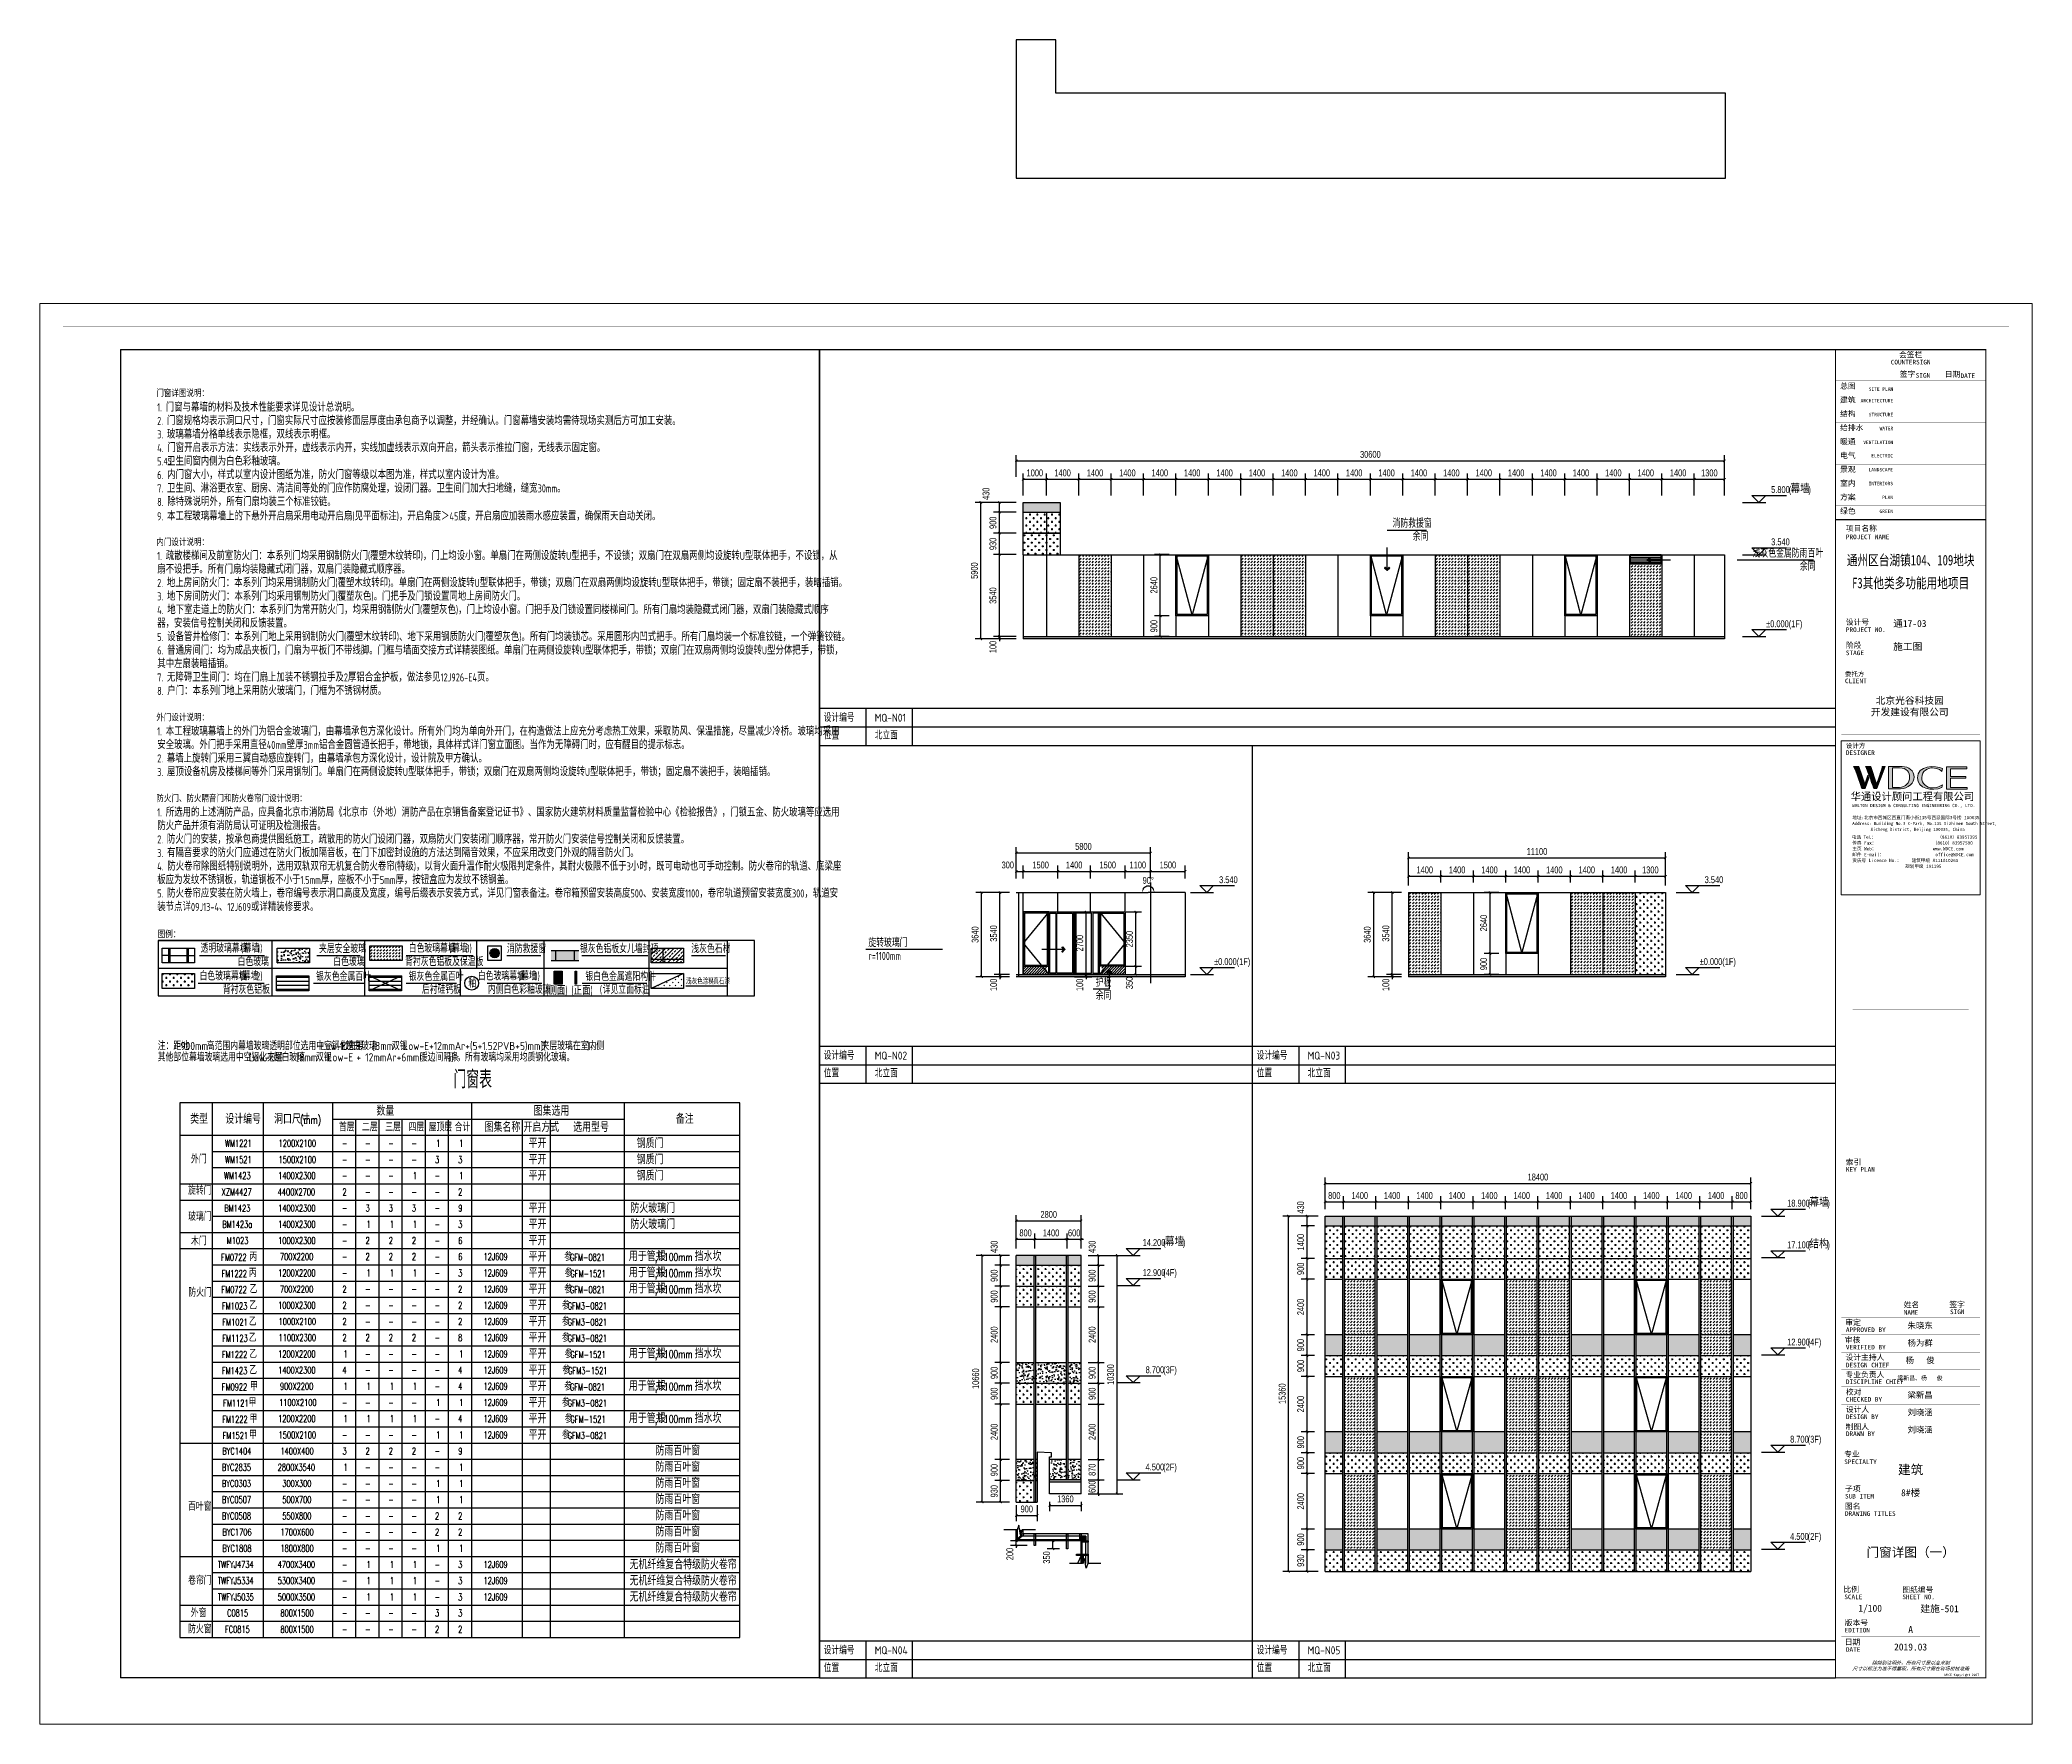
# Paper-space layout '门窗详图（一）' of a CAD drawing. Extents: x -10 to 851, y -10 to 718.
# The model-space entities are those that its viewports show. They can reach past a viewport. Long polylines and large blocks are cut down to what shows.
import ezdxf
from ezdxf.enums import TextEntityAlignment as Align
from ezdxf.xclip import XClip

# ---------------------------------------------------------------- set-up
doc = ezdxf.new("R2010")
doc.units = 0
doc.header["$LTSCALE"] = 1000
doc.header["$MEASUREMENT"] = 0
doc.header["$XCLIPFRAME"] = 0
for name, pattern in [('109-34 轴网$0$L1$0$$AUDIT_BAD_LTYPE1', [0]), ('ACAD_ISO05W100', [34, 24, -3, 0.5, -3, 0.5, -3]), ('DASH', [0.35, 0.25, -0.1]), ('DOT2', [0.125, 0, -0.125])]:
    doc.linetypes.add(name, pattern=pattern)
for name, color, linetype in [('00-图签签名_10', 10, 'Continuous'), ('01-标注_尺寸', 124, 'Continuous'), ('01-标注_标高', 200, 'Continuous'), ('01-标注_符号', 200, 'Continuous'), ('02-TEXT_标注', 130, 'Continuous'), ('05-填充_156', 156, 'Continuous'), ('05-填充_18', 18, 'Continuous'), ('05-填充_天正', 26, 'Continuous'), ('A-0-图名图例', 2, 'Continuous'), ('A-C_玻璃幕墙', 140, 'Continuous'), ('A-C_窗', 140, 'Continuous'), ('A-SUR_看线', 231, 'Continuous'), ('A-TECH_结构', 21, 'Continuous'), ('D_铝板', 181, 'Continuous'), ('E-立面', 255, 'Continuous'), ('PUB_TAB', 7, 'Continuous'), ('X-立面图例$0$01-标注_符号', 200, 'Continuous'), ('X-立面图例$0$02-TEXT_标注', 130, 'Continuous'), ('X-立面图例$0$03-表格_197', 197, 'Continuous'), ('X-立面图例$0$05-填充_156', 156, 'Continuous'), ('X-立面图例$0$05-填充_18', 18, 'Continuous'), ('X-立面图例$0$05-填充_天正', 26, 'Continuous'), ('X-立面图例$0$A-0-图名图例', 2, 'Continuous'), ('X-立面图例$0$A-C_玻璃幕墙', 140, 'Continuous'), ('X-立面图例$0$A-C_窗', 140, 'Continuous'), ('X-门窗表说明$0$A-0-图名图例', 2, 'Continuous'), ('X-门窗表说明参照$0$A-0-图名图例', 2, 'Continuous')]:
    doc.layers.add(name, color=color, linetype=linetype)
doc.layers.add('04-不打印_视口', color=5, linetype='Continuous', plot=False)
doc.styles.add('_TCH_DIM', font='ros.shx', dxfattribs={"bigfont": 'jd.shx'})
doc.styles.add('_TCH_DIM_T3', font='ros.shx', dxfattribs={"width": 0.705882, "bigfont": 'jd.shx'})
doc.styles.add('_TCH_LABEL', font='ROS1', dxfattribs={"width": 0.75, "bigfont": 'JD'})
doc.styles.add('_TCH_WDTABLE', font='SIMPLEX', dxfattribs={"bigfont": 'GBCBIG'})
doc.styles.add('logo-3', font='', dxfattribs={"width": 0.8})
doc.styles.get("Standard").update_dxf_attribs({"font": 'gbenor.shx', "bigfont": 'gbcbig.shx'})
doc.styles.add('X-立面图例$0$_TCH_LABEL', font='ROS1', dxfattribs={"width": 0.75, "bigfont": 'JD'})
doc.styles.add('X-立面图例$0$HT_HWXH', font='STXIHEI.TTF', dxfattribs={"width": 0.8})
doc.styles.add('X-立面图例$0$HT_JD', font='ROS1', dxfattribs={"width": 0.8, "bigfont": 'JD'})
doc.styles.add('X-门窗表说明$0$HT_HWXH', font='STXIHEI.TTF', dxfattribs={"width": 0.8})
doc.styles.add('X-门窗表说明$0$HT_JD', font='ROS1', dxfattribs={"width": 0.8, "bigfont": 'JD'})
doc.styles.add('X-门窗表说明参照$0$HT_HWXH', font='STXIHEI.TTF', dxfattribs={"width": 0.8})
doc.styles.add('X-门窗表说明参照$0$HT_JD', font='ROS1', dxfattribs={"width": 0.8, "bigfont": 'JD'})
doc.styles.add('华文细黑', font='STXIHEI.TTF', dxfattribs={"height": 10})
doc.styles.add('图签信息$0$hwxh', font='STXIHEI.TTF')
doc.styles.add('图签信息$0$华文细黑', font='STXIHEI.TTF', dxfattribs={"height": 10})
doc.styles.get('logo-3').set_extended_font_data('SimSun')
doc.dimstyles.new('_TCH_ARCH&&100', dxfattribs={"dimtxt": 297.5, "dimasz": 100, "dimexe": 250, "dimexo": 300, "dimgap": 126.25, "dimtad": 1, "dimdec": 0, "dimzin": 0, "dimdsep": 46, "dimtxsty": '_TCH_DIM_T3', "dimblk": 'ARCHTICK', "dimcen": 0.09, "dimclrt": 7, "dimazin": 2, "dimtfac": 1, "dimtdec": 0, "dimtix": 1, "dimtmove": 2, "dimatfit": 3, "dimfxl": 0, "dimtolj": 1, "dimtzin": 0, "dimarcsym": 0})
doc.dimstyles.new('_TCH_ARROW&&100', dxfattribs={"dimtxt": 297.5, "dimasz": 200, "dimexe": 250, "dimexo": 300, "dimgap": 100, "dimtad": 1, "dimdec": 0, "dimzin": 0, "dimdsep": 46, "dimtxsty": '_TCH_DIM_T3', "dimcen": 0.09, "dimclrt": 7, "dimazin": 2, "dimtfac": 1, "dimtdec": 0, "dimtix": 1, "dimtmove": 2, "dimatfit": 3, "dimfxl": 0, "dimtolj": 1, "dimtzin": 0, "dimarcsym": 0})
doc.dimstyles.new('副本 ISO-1', dxfattribs={"dimtxt": 2.5, "dimasz": 1.5, "dimexe": 1.25, "dimexo": 0.625, "dimtad": 1, "dimdec": 0, "dimtxsty": 'logo-3', "dimblk": 'ARCHTICK', "dimcen": 2.5, "dimdle": 1, "dimadec": 0, "dimazin": 0, "dimtfac": 1, "dimtdec": 0, "dimtix": 1, "dimtmove": 0, "dimatfit": 3, "dimldrblk": 'AR', "dimfxl": 0, "dimarcsym": 0})
pattern_1 = [(0, (-484146.42, -43742.68), (158.75, 158.75), [79.375, -238.125]), (90, (-484106.73, -43782.37), (-158.75, 158.75), [79.375, -238.125])]
pattern_2 = [(0, (-484146.42, -39542.68), (158.75, 158.75), [79.375, -238.125]), (90, (-484106.73, -39582.37), (-158.75, 158.75), [79.375, -238.125])]
pattern_3 = [(0, (-484146.42, -38642.68), (158.75, 158.75), [79.375, -238.125]), (90, (-484106.73, -38682.37), (-158.75, 158.75), [79.375, -238.125])]
pattern_4 = [(0, (-473604.04, -46742.68), (158.75, 158.75), [79.375, -238.125]), (90, (-473564.35, -46782.37), (-158.75, 158.75), [79.375, -238.125])]
pattern_5 = [(0, (-470804.04, -46742.68), (158.75, 158.75), [79.375, -238.125]), (90, (-470764.35, -46782.37), (-158.75, 158.75), [79.375, -238.125])]
pattern_6 = [(0, (-468004.04, -46742.68), (158.75, 158.75), [79.375, -238.125]), (90, (-467964.35, -46782.37), (-158.75, 158.75), [79.375, -238.125])]
pattern_7 = [(0, (-465204.04, -46742.68), (158.75, 158.75), [79.375, -238.125]), (90, (-465164.35, -46782.37), (-158.75, 158.75), [79.375, -238.125])]
pattern_8 = [(0, (-462404.04, -46742.68), (158.75, 158.75), [79.375, -238.125]), (90, (-462364.35, -46782.37), (-158.75, 158.75), [79.375, -238.125])]
pattern_9 = [(0, (-459604.04, -46742.68), (158.75, 158.75), [79.375, -238.125]), (90, (-459564.35, -46782.37), (-158.75, 158.75), [79.375, -238.125])]
pattern_10 = [(0, (-456804.04, -46742.68), (158.75, 158.75), [79.375, -238.125]), (90, (-456764.35, -46782.37), (-158.75, 158.75), [79.375, -238.125])]
pattern_11 = [(0, (-473604.04, -42542.68), (158.75, 158.75), [79.375, -238.125]), (90, (-473564.35, -42582.37), (-158.75, 158.75), [79.375, -238.125])]
pattern_12 = [(0, (-470804.04, -42542.68), (158.75, 158.75), [79.375, -238.125]), (90, (-470764.35, -42582.37), (-158.75, 158.75), [79.375, -238.125])]
pattern_13 = [(0, (-468004.04, -42542.68), (158.75, 158.75), [79.375, -238.125]), (90, (-467964.35, -42582.37), (-158.75, 158.75), [79.375, -238.125])]
pattern_14 = [(0, (-465204.04, -42542.68), (158.75, 158.75), [79.375, -238.125]), (90, (-465164.35, -42582.37), (-158.75, 158.75), [79.375, -238.125])]
pattern_15 = [(0, (-462404.04, -42542.68), (158.75, 158.75), [79.375, -238.125]), (90, (-462364.35, -42582.37), (-158.75, 158.75), [79.375, -238.125])]
pattern_16 = [(0, (-459604.04, -42542.68), (158.75, 158.75), [79.375, -238.125]), (90, (-459564.35, -42582.37), (-158.75, 158.75), [79.375, -238.125])]
pattern_17 = [(0, (-473604.04, -38342.68), (158.75, 158.75), [79.375, -238.125]), (90, (-473564.35, -38382.37), (-158.75, 158.75), [79.375, -238.125])]
pattern_18 = [(0, (-470804.04, -38342.68), (158.75, 158.75), [79.375, -238.125]), (90, (-470764.35, -38382.37), (-158.75, 158.75), [79.375, -238.125])]
pattern_19 = [(0, (-468004.04, -38342.68), (158.75, 158.75), [79.375, -238.125]), (90, (-467964.35, -38382.37), (-158.75, 158.75), [79.375, -238.125])]
pattern_20 = [(0, (-465204.04, -38342.68), (158.75, 158.75), [79.375, -238.125]), (90, (-465164.35, -38382.37), (-158.75, 158.75), [79.375, -238.125])]
pattern_21 = [(0, (-462404.04, -38342.68), (158.75, 158.75), [79.375, -238.125]), (90, (-462364.35, -38382.37), (-158.75, 158.75), [79.375, -238.125])]
pattern_22 = [(0, (-459604.04, -38342.68), (158.75, 158.75), [79.375, -238.125]), (90, (-459564.35, -38382.37), (-158.75, 158.75), [79.375, -238.125])]
pattern_23 = [(0, (-473604.04, -37442.68), (158.75, 158.75), [79.375, -238.125]), (90, (-473564.35, -37482.37), (-158.75, 158.75), [79.375, -238.125])]
pattern_24 = [(50, (0, 0), (364.3693, -31.8782), [38.1, -419.1]), (355, (0, 0), (-70.4857, 382.1133), [30.48, -335.28]), (100.451, (30.36, -2.66), (293.885, 350.2334), [32.38, -356.18]), (46.1842, (0, 101.6), (542.158, -84.0847), [57.15, -628.65]), (96.6356, (45.2, 94.6), (474.8085, 494.851), [48.57, -534.27]), (351.184, (0, 101.6), (474.8092, 494.8502), [45.72, -502.92]), (21, (50.8, 76.2), (303.2298, -204.531), [38.1, -419.1]), (326, (50.8, 76.2), (123.604, 368.376), [30.48, -335.28]), (71.4514, (76.07, 59.16), (426.833, 163.8457), [32.38, -356.18]), (37.5, (0, 0), (6.1772, 169.11008), [0, -331.216, 0, -340.36, 0, -336.55]), (7.5, (0, 0), (133.63933, 200.36115), [0, -194.056, 0, -323.596, 0, -128.27]), (327.5, (-113.28, 0), (271.1812, -11.4575), [0, -127, 0, -396.24, 0, -525.78]), (317.5, (-164.08, 0), (296.2584, 50.853), [0, -165.1, 0, -263.144, 0, -373.38])]

psp = doc.layouts.new('门窗详图（一）')

# ---------------------------------------------------------------- texts
at = {"color": 3, "insert": (798.5, 99.79), "char_height": 4, "attachment_point": 5, "style": '华文细黑'}
psp.add_mtext_dynamic_manual_height_columns('建筑', width=36.9211, gutter_width=1750, heights=[0], dxfattribs=at)
at = {"color": 2, "attachment_point": 5, "style": '华文细黑'}
for s, width, gutter_width, insert, char_height in [('8#楼', 31.6304, 1750, (798.5, 89.86), 3), ('门窗详图（一）', 57.1956, 11, (798.5, 64.04), 4), ('1/100', 22.9764, 11, (781, 39.71), 3), ('建施-501', 31.8545, 11, (811, 39.71), 3)]:
    psp.add_mtext_dynamic_manual_height_columns(s, width=width, gutter_width=gutter_width, heights=[0], dxfattribs=dict(at, insert=insert, char_height=char_height))

msp = doc.modelspace()

# ---------------------------------------------------------------- texts
at = {"layer": '02-TEXT_标注', "style": '_TCH_DIM'}
for s, p in [('幕墙', (74654.9, 52204.8)), ('幕墙', (75474.4, 21365)), ('幕墙', (47621.1, 19665)), ('结构', (75474.4, 19565))]:
    msp.add_text(s, height=347.29, dxfattribs=at).set_placement(p)
at = {"layer": '02-TEXT_标注'}
for s, height, style, width, p in [('5.800', 297.5, '_TCH_DIM', 0.705882, (73821.4, 52204.8)), ('(', 297.5, '_TCH_DIM', 0.705882, (74581.4, 52204.8)), (')', 297.5, '_TCH_DIM', 0.705882, (75430.8, 52204.8)), ('消防救援窗', 347.29, '_TCH_LABEL', 0.75, (57458.9, 50710.3)), ('余同', 347.29, '_TCH_LABEL', 0.75, (58329.8, 50150.3)), ('3.540', 297.5, '_TCH_DIM', 0.705882, (73821.4, 49944.8)), ('浅灰色金属防雨百叶', 347.29, '_TCH_LABEL', 0.75, (73021, 49417.3)), ('余同', 347.29, '_TCH_LABEL', 0.75, (75064, 48857.3)), ('%%P0.000', 297.5, '_TCH_DIM', 0.705882, (73603.9, 46404.8)), ('(1F)', 297.5, '_TCH_DIM', 0.705882, (74581.4, 46404.8)), ('3.540', 297.5, '_TCH_DIM', 0.705882, (49963.1, 35344.8)), ('3.540', 297.5, '_TCH_DIM', 0.705882, (70948.5, 35344.8)), ('旋转玻璃门', 347.29, '_TCH_LABEL', 0.75, (34805, 32585.2)), ('r=1100mm', 350, '_TCH_LABEL', 0.75, (34805, 32025.2)), ('%%P0.000', 297.5, '_TCH_DIM', 0.705882, (49745.6, 31804.8)), ('(1F)', 297.5, '_TCH_DIM', 0.705882, (50723.1, 31804.8)), ('%%P0.000', 297.5, '_TCH_DIM', 0.705882, (70731, 31804.8)), ('(1F)', 297.5, '_TCH_DIM', 0.705882, (71708.5, 31804.8)), ('护板', 347.29, '_TCH_LABEL', 0.75, (44631.6, 30870.4)), ('余同', 347.29, '_TCH_LABEL', 0.75, (44631.6, 30310.4)), ('18.900', 297.5, '_TCH_DIM', 0.705882, (74513.4, 21365)), ('(', 297.5, '_TCH_DIM', 0.705882, (75400.9, 21365)), (')', 297.5, '_TCH_DIM', 0.705882, (76250.4, 21365)), ('14.200', 297.5, '_TCH_DIM', 0.705882, (46660.1, 19665)), ('(', 297.5, '_TCH_DIM', 0.705882, (47547.6, 19665)), (')', 297.5, '_TCH_DIM', 0.705882, (48397.1, 19665)), ('17.100', 297.5, '_TCH_DIM', 0.705882, (74513.4, 19565)), ('(', 297.5, '_TCH_DIM', 0.705882, (75400.9, 19565)), (')', 297.5, '_TCH_DIM', 0.705882, (76250.4, 19565)), ('12.900', 297.5, '_TCH_DIM', 0.705882, (46660.1, 18365)), ('(4F)', 297.5, '_TCH_DIM', 0.705882, (47547.6, 18365)), ('12.900', 297.5, '_TCH_DIM', 0.705882, (74513.4, 15365)), ('(4F)', 297.5, '_TCH_DIM', 0.705882, (75400.9, 15365)), ('8.700', 297.5, '_TCH_DIM', 0.705882, (46787.6, 14165)), ('(3F)', 297.5, '_TCH_DIM', 0.705882, (47547.6, 14165)), ('8.700', 297.5, '_TCH_DIM', 0.705882, (74640.9, 11165)), ('(3F)', 297.5, '_TCH_DIM', 0.705882, (75400.9, 11165)), ('4.500', 297.5, '_TCH_DIM', 0.705882, (46787.6, 9965)), ('(2F)', 297.5, '_TCH_DIM', 0.705882, (47547.6, 9965)), ('4.500', 297.5, '_TCH_DIM', 0.705882, (74640.9, 6965)), ('(2F)', 297.5, '_TCH_DIM', 0.705882, (75400.9, 6965))]:
    msp.add_text(s, height=height, dxfattribs=dict(at, style=style, width=width)).set_placement(p)
at = {"layer": '02-TEXT_标注', "linetype": 'ACAD_ISO05W100'}
for s, height, p in [('MQ-N01', 345, (35081, 42319.8)), ('北立面', 332.77, (35081, 41557.9)), ('MQ-N02', 345, (35081, 27719.8)), ('MQ-N03', 345, (53789.6, 27719.8)), ('北立面', 332.77, (35081, 26957.9)), ('北立面', 332.77, (53789.6, 26957.9)), ('MQ-N04', 345, (35081, 2020)), ('MQ-N05', 345, (53789.6, 2020)), ('北立面', 332.77, (35081, 1258.1)), ('北立面', 332.77, (53789.6, 1258.1))]:
    msp.add_text(s, height=height, dxfattribs=at).set_placement(p)
at = {"layer": '02-TEXT_标注'}
for s, height, p in [('注：距地', 337.59, (4095.5, 28133.6)), ('900mm', 350, (5078.5, 28133.6)), ('高范围内幕墙玻璃透明部位选用中空钢化夹层', 337.589, (6217, 28133.6)), ('Low-E', 350, (11131.9, 28133.6)), ('超白玻璃', 337.59, (12211.1, 28133.6)), ('[8mm', 350, (13369, 28133.6)), ('双银', 337.59, (14214.9, 28133.6)), ('Low-E+12mmAr+(5+1.52PVB+5)mm](', 350, (14706.4, 28133.6)), ('夹层玻璃在室内侧', 337.59, (20685.5, 28133.6)), (')', 350, (22651.5, 28133.6)), ('其他部位幕墙玻璃选用中空钢化夹层', 337.589, (4095.5, 27643.6)), ('Low-E', 350, (8027.4, 27643.6)), ('超白玻璃', 337.59, (9106.6, 27643.6)), ('[8mm', 350, (10089.6, 27643.6)), ('双银', 337.59, (10935.4, 27643.6)), ('Low-E', 350, (11426.9, 27643.6)), ('+', 350, (12681.1, 27643.6)), ('12mmAr+6mm(', 350, (13060.2, 27643.6)), ('暖边间隔条', 337.59, (15422.7, 27643.6)), (')]', 350, (16651.4, 27643.6)), ('”，所有玻璃均采用均质钢化玻璃。', 337.589, (16884.8, 27643.6)), ('，', 337.6, (22768.2, 28133.6))]:
    msp.add_text(s, height=height, dxfattribs=at).set_placement(p)
at = {"layer": 'PUB_TAB', "style": '_TCH_WDTABLE'}
for s, height, p in [('门窗表', 771.63, (16873.6, 26478.6)), ('类型', 385.82, (5497, 24948.9)), ('设计编号', 385.82, (7014, 24948.9)), ('洞口尺寸', 385.82, (9123.5, 24948.9)), ('首层', 337.59, (11922.8, 24623.9)), ('二层', 337.59, (12922.8, 24623.9)), ('数量', 385.82, (13545.6, 25298.9)), ('三层', 337.59, (13926.5, 24623.9)), ('四层', 337.59, (14937.7, 24623.9)), ('屋顶层', 337.59, (15805.5, 24623.9)), ('合计', 337.59, (16928.4, 24623.9)), ('图集名称', 385.82, (18222.5, 24598.9)), ('开启方式', 385.82, (19897.4, 24598.9)), ('图集选用', 385.82, (20339.1, 25298.9)), ('选用型号', 385.82, (22050.7, 24598.9)), ('备注', 385.82, (26486.3, 24948.9)), ('平开', 385.82, (20121.1, 23898.9)), ('钢质门', 385.82, (24794.7, 23898.9)), ('外门', 337.59, (5532.1, 23239.5)), ('平开', 385.82, (20121.1, 23198.9)), ('钢质门', 385.82, (24794.7, 23198.9)), ('平开', 385.82, (20121.1, 22498.9)), ('钢质门', 385.82, (24794.7, 22498.9)), ('旋转门', 337.59, (5405.5, 21888.2)), ('防火玻璃门', 385.82, (24522.4, 21098.9)), ('玻璃门', 337.59, (5409.2, 20756.8)), ('平开', 385.82, (20121.1, 21098.9)), ('平开', 385.82, (20121.1, 20398.9)), ('防火玻璃门', 385.82, (24522.4, 20398.9)), ('木门', 337.59, (5532.1, 19700)), ('平开', 385.82, (20121.1, 19698.9)), ('平开', 385.82, (20121.1, 18998.9)), ('用于管井', 385.82, (24453.7, 19016.7)), ('设', 385.8, (25691.3, 19016.7)), ('挡水坎', 385.82, (27297.9, 19016.7)), ('平开', 385.82, (20121.1, 18298.9)), ('用于管井', 385.82, (24453.7, 18316.7)), ('设', 385.8, (25691.3, 18316.7)), ('挡水坎', 385.82, (27297.9, 18316.7)), ('防火门', 337.59, (5416.7, 17476.6)), ('平开', 385.82, (20121.1, 17598.9)), ('平开', 385.82, (20121.1, 16898.9)), ('用于管井', 385.82, (24453.7, 17616.7)), ('设', 385.8, (25691.3, 17616.7)), ('挡水坎', 385.82, (27297.9, 17616.7)), ('平开', 385.82, (20121.1, 16198.9)), ('平开', 385.82, (20121.1, 15498.9)), ('平开', 385.82, (20121.1, 14798.9)), ('用于管井', 385.82, (24453.7, 14816.7)), ('设', 385.8, (25691.3, 14816.7)), ('挡水坎', 385.82, (27297.9, 14816.7)), ('平开', 385.82, (20121.1, 13398.9)), ('用于管井', 385.82, (24453.7, 13416.7)), ('设', 385.8, (25691.3, 13416.7)), ('挡水坎', 385.82, (27297.9, 13416.7)), ('平开', 385.82, (20121.1, 12698.9)), ('平开', 385.82, (20121.1, 11998.9)), ('用于管井', 385.82, (24453.7, 12016.7)), ('设', 385.8, (25691.3, 12016.7)), ('挡水坎', 385.82, (27297.9, 12016.7)), ('平开', 385.82, (20121.1, 11298.9)), ('防雨百叶窗', 385.82, (25605.6, 10616.7)), ('防雨百叶窗', 385.82, (25605.6, 9916.7)), ('防雨百叶窗', 385.82, (25605.6, 9216.7)), ('防雨百叶窗', 385.82, (25605.6, 8516.7)), ('百叶窗', 337.59, (5403.6, 8226.4)), ('防雨百叶窗', 385.82, (25605.6, 7816.7)), ('防雨百叶窗', 385.82, (25605.6, 7116.7)), ('无机纤维复合特级防火卷帘', 385.816, (24485.7, 5698.9)), ('防雨百叶窗', 385.82, (25605.6, 6416.7)), ('卷帘门', 337.59, (5407.3, 5032.3)), ('无机纤维复合特级防火卷帘', 385.816, (24485.7, 4998.9)), ('无机纤维复合特级防火卷帘', 385.816, (24485.7, 4298.9)), ('外窗', 337.59, (5522.8, 3632.3)), ('防火窗', 337.59, (5407.3, 2932.3))]:
    msp.add_text(s, height=height, dxfattribs=at).set_placement(p)
at = {"layer": 'PUB_TAB', "style": '_TCH_WDTABLE', "width": 0.705882}
for s, height, p in [('(mm)', 340, (10246.9, 24948.9)), ('1200X2100', 297.5, (9318, 23950.1)), ('1500X2100', 297.5, (9318, 23250.1)), ('1400X2300', 297.5, (9298, 22550.1)), ('4400X2700', 297.5, (9278, 21850.1)), ('1400X2300', 297.5, (9298, 21150.1)), ('1400X2300', 297.5, (9298, 20450.1)), ('1000X2300', 297.5, (9298, 19750.1)), ('700X2200', 297.5, (9378, 19050.1)), ('12J609', 297.5, (18174.1, 19050.1)), (',', 340, (25577.1, 19016.7)), ('100mm', 340, (25972.2, 19016.7)), ('1200X2200', 297.5, (9298, 18350.1)), ('12J609', 297.5, (18174.1, 18350.1)), (',', 340, (25577.1, 18316.7)), ('100mm', 340, (25972.2, 18316.7)), ('1000X2300', 297.5, (9298, 16950.1)), ('700X2200', 297.5, (9378, 17650.1)), ('12J609', 297.5, (18174.1, 17650.1)), ('12J609', 297.5, (18174.1, 16950.1)), (',', 340, (25577.1, 17616.7)), ('100mm', 340, (25972.2, 17616.7)), ('1000X2100', 297.5, (9318, 16250.1)), ('12J609', 297.5, (18174.1, 16250.1)), ('1100X2300', 297.5, (9318, 15550.1)), ('12J609', 297.5, (18174.1, 15550.1)), ('1200X2200', 297.5, (9298, 14850.1)), ('12J609', 297.5, (18174.1, 14850.1)), (',', 340, (25577.1, 14816.7)), ('100mm', 340, (25972.2, 14816.7)), ('1100X2100', 297.5, (9338, 12750.1)), ('900X2200', 297.5, (9378, 13450.1)), ('12J609', 297.5, (18174.1, 13450.1)), ('12J609', 297.5, (18174.1, 12750.1)), (',', 340, (25577.1, 13416.7)), ('100mm', 340, (25972.2, 13416.7)), ('1200X2200', 297.5, (9298, 12050.1)), ('12J609', 297.5, (18174.1, 12050.1)), ('100mm', 340, (25972.2, 12016.7)), ('1500X2100', 297.5, (9318, 11350.1)), ('12J609', 297.5, (18174.1, 11350.1)), (',', 340, (25577.1, 12016.7)), ('1400X400', 297.5, (9398, 10650.1)), ('2800X3540', 297.5, (9278, 9950.1)), ('300X300', 297.5, (9478, 9250.1)), ('500X700', 297.5, (9478, 8550.1)), ('550X800', 297.5, (9478, 7850.1)), ('1700X600', 297.5, (9398, 7150.1)), ('4700X3400', 297.5, (9278, 5750.1)), ('1800X800', 297.5, (9398, 6450.1)), ('12J609', 297.5, (18174.1, 5750.1)), ('5300X3400', 297.5, (9278, 5050.1)), ('12J609', 297.5, (18174.1, 5050.1)), ('5000X3500', 297.5, (9278, 4350.1)), ('12J609', 297.5, (18174.1, 4350.1)), ('800X1500', 297.5, (9398, 3650.1)), ('800X1500', 297.5, (9398, 2950.1))]:
    msp.add_text(s, height=height, dxfattribs=at).set_placement(p)
at = {"layer": 'PUB_TAB', "color": 3, "style": '_TCH_WDTABLE', "width": 0.705882}
for s, p in [('WM1221', (7003, 23950.1)), ('1', (16123, 23950.1)), ('1', (17123, 23950.1)), ('WM1521', (7003, 23250.1)), ('-', (12058, 23950.1)), ('-', (12058, 23250.1)), ('-', (13058, 23950.1)), ('-', (13058, 23250.1)), ('-', (14058, 23950.1)), ('-', (14058, 23250.1)), ('-', (15058, 23950.1)), ('-', (15058, 23250.1)), ('3', (16078, 23250.1)), ('3', (17078, 23250.1)), ('WM1423', (6958, 22550.1)), ('-', (12058, 22550.1)), ('-', (13058, 22550.1)), ('-', (14058, 22550.1)), ('1', (15123, 22550.1)), ('-', (16058, 22550.1)), ('1', (17123, 22550.1)), ('XZM4427', (6858, 21850.1)), ('2', (12078, 21850.1)), ('-', (13058, 21850.1)), ('-', (14058, 21850.1)), ('-', (15058, 21850.1)), ('-', (16058, 21850.1)), ('2', (17078, 21850.1)), ('BM1423a', (6883, 20450.1)), ('BM1423', (6973, 21150.1)), ('-', (12058, 21150.1)), ('3', (14078, 21150.1)), ('1', (14123, 20450.1)), ('-', (16058, 21150.1)), ('3', (17078, 20450.1)), ('9', (17083, 21150.1)), ('M1023', (7078, 19750.1)), ('-', (12058, 20450.1)), ('-', (12058, 19750.1)), ('2', (13078, 19750.1)), ('2', (14078, 19750.1)), ('2', (15078, 19750.1)), ('-', (16058, 20450.1)), ('-', (16058, 19750.1)), ('6', (17083, 19750.1)), ('FM0722', (6833.8, 19023.9)), ('-', (12058, 19050.1)), ('2', (13078, 19050.1)), ('2', (14078, 19050.1)), ('2', (15078, 19050.1)), ('-', (16058, 19050.1)), ('6', (17083, 19050.1)), ('FM1222', (6853.8, 18323.9)), ('-', (12058, 18350.1)), ('1', (13123, 18350.1)), ('1', (14123, 18350.1)), ('1', (15123, 18350.1)), ('-', (16058, 18350.1)), ('3', (17078, 18350.1)), ('FM0722', (6848.7, 17623.9)), ('FM1023', (6868.7, 16923.9)), ('2', (12078, 17650.1)), ('2', (12078, 16950.1)), ('-', (13058, 17650.1)), ('-', (14058, 17650.1)), ('-', (15058, 17650.1)), ('-', (16058, 17650.1)), ('2', (17078, 17650.1)), ('2', (17078, 16950.1)), ('FM1021', (6888.7, 16223.9)), ('2', (12078, 16250.1)), ('-', (13058, 16950.1)), ('-', (13058, 16250.1)), ('-', (14058, 16950.1)), ('-', (14058, 16250.1)), ('-', (15058, 16950.1)), ('-', (15058, 16250.1)), ('-', (16058, 16950.1)), ('-', (16058, 16250.1)), ('2', (17078, 16250.1)), ('FM1123', (6888.7, 15523.9)), ('2', (12078, 15550.1)), ('2', (13078, 15550.1)), ('2', (14078, 15550.1)), ('2', (15078, 15550.1)), ('-', (16058, 15550.1)), ('8', (17078, 15550.1)), ('FM1222', (6868.7, 14823.9)), ('1', (12123, 14850.1)), ('-', (13058, 14850.1)), ('-', (14058, 14850.1)), ('-', (15058, 14850.1)), ('-', (16058, 14850.1)), ('1', (17123, 14850.1)), ('4', (12073, 14150.1)), ('-', (13058, 14150.1)), ('-', (14058, 14150.1)), ('-', (15058, 14150.1)), ('-', (16058, 14150.1)), ('4', (17073, 14150.1)), ('FM0922', (6861.7, 13423.9)), ('1', (12123, 13450.1)), ('1', (13123, 13450.1)), ('1', (14123, 13450.1)), ('1', (15123, 13450.1)), ('-', (16058, 13450.1)), ('1', (16123, 12750.1)), ('4', (17073, 13450.1)), ('1', (17123, 12750.1)), ('FM1222', (6881.7, 12023.9)), ('-', (12058, 12750.1)), ('1', (12123, 12050.1)), ('-', (13058, 12750.1)), ('1', (13123, 12050.1)), ('-', (14058, 12750.1)), ('1', (14123, 12050.1)), ('-', (15058, 12750.1)), ('1', (15123, 12050.1)), ('-', (16058, 12050.1)), ('4', (17073, 12050.1)), ('-', (12058, 11350.1)), ('-', (13058, 11350.1)), ('-', (14058, 11350.1)), ('-', (15058, 11350.1)), ('1', (16123, 11350.1)), ('1', (17123, 11350.1)), ('BYC1404', (6883, 10650.1)), ('3', (12078, 10650.1)), ('2', (13078, 10650.1)), ('2', (14078, 10650.1)), ('2', (15078, 10650.1)), ('-', (16058, 10650.1)), ('9', (17083, 10650.1)), ('BYC2835', (6868, 9950.1)), ('BYC0303', (6868, 9250.1)), ('1', (12123, 9950.1)), ('-', (13058, 9950.1)), ('-', (14058, 9950.1)), ('-', (15058, 9950.1)), ('-', (16058, 9950.1)), ('1', (16123, 9250.1)), ('1', (17123, 9950.1)), ('1', (17123, 9250.1)), ('BYC0507', (6868, 8550.1)), ('-', (12058, 9250.1)), ('-', (12058, 8550.1)), ('-', (13058, 9250.1)), ('-', (13058, 8550.1)), ('-', (14058, 9250.1)), ('-', (14058, 8550.1)), ('-', (15058, 9250.1)), ('-', (15058, 8550.1)), ('1', (16123, 8550.1)), ('1', (17123, 8550.1)), ('BYC0508', (6868, 7850.1)), ('-', (12058, 7850.1)), ('-', (13058, 7850.1)), ('-', (14058, 7850.1)), ('-', (15058, 7850.1)), ('2', (16078, 7850.1)), ('2', (17078, 7850.1)), ('BYC1706', (6893, 7150.1)), ('-', (12058, 7150.1)), ('-', (13058, 7150.1)), ('-', (14058, 7150.1)), ('-', (15058, 7150.1)), ('2', (16078, 7150.1)), ('2', (17078, 7150.1)), ('TWFYJ4734', (6693, 5750.1)), ('BYC1808', (6888, 6450.1)), ('-', (12058, 6450.1)), ('-', (13058, 6450.1)), ('1', (13123, 5750.1)), ('-', (14058, 6450.1)), ('1', (14123, 5750.1)), ('-', (15058, 6450.1)), ('1', (15123, 5750.1)), ('1', (16123, 6450.1)), ('3', (17078, 5750.1)), ('1', (17123, 6450.1)), ('TWFYJ5334', (6693, 5050.1)), ('-', (12058, 5750.1)), ('-', (12058, 5050.1)), ('1', (13123, 5050.1)), ('1', (14123, 5050.1)), ('1', (15123, 5050.1)), ('-', (16058, 5750.1)), ('-', (16058, 5050.1)), ('3', (17078, 5050.1)), ('TWFYJ5035', (6698, 4350.1)), ('-', (12058, 4350.1)), ('1', (13123, 4350.1)), ('1', (14123, 4350.1)), ('1', (15123, 4350.1)), ('-', (16058, 4350.1)), ('3', (17078, 4350.1)), ('C0815', (7093, 3650.1)), ('-', (12058, 3650.1)), ('-', (13058, 3650.1)), ('-', (14058, 3650.1)), ('-', (15058, 3650.1)), ('3', (16078, 3650.1)), ('3', (17078, 3650.1)), ('FC0815', (7003, 2950.1)), ('-', (12058, 2950.1)), ('-', (13058, 2950.1)), ('-', (14058, 2950.1)), ('-', (15058, 2950.1)), ('2', (16078, 2950.1)), ('2', (17078, 2950.1))]:
    msp.add_text(s, height=297.5, dxfattribs=at).set_placement(p)
at = {"layer": 'PUB_TAB', "color": 1, "style": '_TCH_WDTABLE', "width": 0.705882}
for s, p in [('3', (13078, 21150.1)), ('1', (13123, 20450.1)), ('3', (15078, 21150.1)), ('1', (15123, 20450.1)), ('FM1423', (6868.7, 14123.9)), ('1400X2300', (9298, 14150.1)), ('12J609', (18174.1, 14150.1)), ('GFM3-1521', (21829.3, 14123.9))]:
    msp.add_text(s, height=297.5, dxfattribs=at).set_placement(p)
at = {"layer": 'PUB_TAB', "color": 3, "style": '_TCH_WDTABLE'}
for s, p in [('丙', (8053.8, 19023.9)), ('丙', (8033.8, 18323.9)), ('乙', (8048.7, 16923.9)), ('乙', (8068.7, 17623.9)), ('乙', (8028.7, 16223.9)), ('乙', (8028.7, 15523.9)), ('乙', (8048.7, 14823.9)), ('甲', (8081.7, 13423.9)), ('甲', (8061.7, 12023.9))]:
    msp.add_text(s, height=337.6, dxfattribs=at).set_placement(p)
at = {"layer": 'PUB_TAB', "color": 2, "style": '_TCH_WDTABLE'}
for s, p in [('参', (21663.6, 19023.9)), ('参', (21683.6, 18323.9)), ('参', (21563.6, 16923.9)), ('参', (21663.6, 17623.9)), ('参', (21563.6, 16223.9)), ('参', (21563.6, 15523.9)), ('参', (21683.6, 14823.9)), ('参', (21663.6, 13423.9)), ('甲', (8021.7, 12723.9)), ('参', (21563.6, 12723.9)), ('参', (21683.6, 12023.9)), ('甲', (8041.7, 11323.9)), ('参', (21563.6, 11323.9))]:
    msp.add_text(s, height=337.6, dxfattribs=at).set_placement(p)
at = {"layer": 'PUB_TAB', "color": 2, "style": '_TCH_WDTABLE', "width": 0.705882}
for s, p in [('GFM-0821', (21909.3, 19023.9)), ('GFM-1521', (21929.3, 18323.9)), ('GFM3-0821', (21809.3, 16923.9)), ('GFM-0821', (21909.3, 17623.9)), ('GFM3-0821', (21809.3, 16223.9)), ('GFM3-0821', (21809.3, 15523.9)), ('GFM-1521', (21929.3, 14823.9)), ('FM1121', (6921.7, 12723.9)), ('GFM3-0821', (21809.3, 12723.9)), ('GFM-0821', (21909.3, 13423.9)), ('GFM-1521', (21929.3, 12023.9)), ('FM1521', (6901.7, 11323.9)), ('GFM3-0821', (21809.3, 11323.9))]:
    msp.add_text(s, height=297.5, dxfattribs=at).set_placement(p)
at = {"layer": 'PUB_TAB', "color": 1, "style": '_TCH_WDTABLE'}
for s, height, p in [('乙', 337.6, (8048.7, 14123.9)), ('平开', 385.82, (20121.1, 14098.9)), ('参', 337.6, (21583.6, 14123.9))]:
    msp.add_text(s, height=height, dxfattribs=at).set_placement(p)

# ---------------------------------------------------------------- blocks, each defined once
blk = doc.blocks.new('图框-A1')
for points, const_width in [([(0, 0), (841, 0), (841, 594), (0, 594)], 0.05), ([(766, 584), (25, 584), (25, 10), (766, 10)], 0.5)]:
    blk.add_lwpolyline(points, close=True, dxfattribs=dict(const_width=const_width))
at = {"const_width": 0.05}
for points in [[(420.5, 594), (420.5, 592)], [(0, 297), (2, 297)], [(841, 297), (839, 297)], [(420.5, 0), (420.5, 2)]]:
    blk.add_lwpolyline(points, dxfattribs=at)
blk = doc.blocks.new('图签信息$0$WDCE Copyright200X')
at = {"const_width": 0.016}
blk.add_lwpolyline([(-10.6, 1.26, 1), (-11.4, 1.26, 1)], format="xyb", close=True, dxfattribs=at)
at = {"style": '图签信息$0$华文细黑'}
for s, p in [('WDCE ', (-11.46, 0.5)), ('     Copyright ', (-3.51, 0.5))]:
    blk.add_text(s, height=1, dxfattribs=at).set_placement(p, align=Align.BOTTOM_RIGHT)
blk.add_text('c', height=0.6, dxfattribs=at).set_placement((-11.04, 1.35), align=Align.MIDDLE_CENTER)
blk.add_attdef('200X', text='', height=1, dxfattribs=at).set_placement((-0.45, 0.5), align=Align.BOTTOM_RIGHT)
blk = doc.blocks.new('图签信息$0$logo2')
h = blk.add_hatch(color=7)
h.paths.add_polyline_path([(19.02, -7.36), (15.84, -7.36), (15.84, -3.97), (18.97, -3.97), (18.97, -4.24), (16.46, -4.24), (16.46, -5.45), (18.81, -5.45), (18.81, -5.69), (16.47, -5.69), (16.47, -7.12), (19.02, -7.12)])
edge = h.paths.add_edge_path()
edge.add_spline(control_points=[(15.26, -4.21), (15.26, -4.21), (15.13, -4.65), (15.13, -4.65), (15.13, -4.65), (14.62, -4.1), (13.73, -4.1), (13.04, -4.1), (12.07, -4.54), (12.08, -5.62), (12.08, -6.49), (12.77, -7.16), (13.73, -7.17), (14.66, -7.17), (15.23, -6.68), (15.23, -6.68), (15.23, -6.68), (15.16, -7.11), (15.16, -7.11), (13.63, -7.7), (11.42, -7.29), (11.41, -5.64), (11.4, -3.72), (14.16, -3.66), (15.26, -4.21)], knot_values=[0, 0, 0, 0, 1, 1, 1, 2, 2, 2, 3, 3, 3, 4, 4, 4, 5, 5, 5, 6, 6, 6, 7, 7, 7, 8, 8, 8, 8], degree=3, periodic=0)
edge = h.paths.add_edge_path(flags=16)
edge.add_spline(control_points=[(10.23, -5.57), (10.23, -5.16), (10.12, -4.83), (9.9, -4.58), (9.63, -4.27), (9.23, -4.12), (8.69, -4.12), (8.69, -4.12), (7.64, -4.12), (7.64, -4.12), (7.64, -4.12), (7.64, -7.1), (7.64, -7.1), (7.64, -7.1), (8.66, -7.1), (8.66, -7.1), (9.13, -7.1), (9.52, -6.93), (9.82, -6.6), (10.09, -6.31), (10.23, -5.96), (10.23, -5.57)], knot_values=[0, 0, 0, 0, 1, 1, 1, 2, 2, 2, 3, 3, 3, 4, 4, 4, 5, 5, 5, 6, 6, 6, 7, 7, 7, 7], degree=3, periodic=0)
edge = h.paths.add_edge_path()
edge.add_spline(control_points=[(10.92, -5.51), (10.92, -5.96), (10.72, -6.37), (10.34, -6.72), (9.92, -7.1), (9.41, -7.29), (8.82, -7.29), (8.82, -7.29), (7.03, -7.29), (7.03, -7.29), (7.03, -7.29), (7.03, -3.92), (7.03, -3.92), (7.03, -3.92), (9.1, -3.92), (9.1, -3.92), (9.59, -3.92), (10.01, -4.06), (10.36, -4.34), (10.73, -4.64), (10.92, -5.03), (10.92, -5.51)], knot_values=[0, 0, 0, 0, 1, 1, 1, 2, 2, 2, 3, 3, 3, 4, 4, 4, 5, 5, 5, 6, 6, 6, 7, 7, 7, 7], degree=3, periodic=0)
at = {"lineweight": 0}
blk.add_lwpolyline([(19.02, -7.36), (15.84, -7.36), (15.84, -3.97), (18.97, -3.97), (18.97, -4.24), (16.46, -4.24), (16.46, -5.45), (18.81, -5.45), (18.81, -5.69), (16.47, -5.69), (16.47, -7.12), (19.02, -7.12), (19.02, -7.36)], dxfattribs=at)
for points, knots in [([(10.92, -5.51), (10.92, -5.96), (10.72, -6.37), (10.34, -6.72), (9.92, -7.1), (9.41, -7.29), (8.82, -7.29), (8.82, -7.29), (7.03, -7.29), (7.03, -7.29), (7.03, -7.29), (7.03, -3.92), (7.03, -3.92), (7.03, -3.92), (9.1, -3.92), (9.1, -3.92), (9.59, -3.92), (10.01, -4.06), (10.36, -4.34), (10.73, -4.64), (10.92, -5.03), (10.92, -5.51)], [0, 0, 0, 0, 1, 1, 1, 2, 2, 2, 3, 3, 3, 4, 4, 4, 5, 5, 5, 6, 6, 6, 7, 7, 7, 7]), ([(10.23, -5.57), (10.23, -5.16), (10.12, -4.83), (9.9, -4.58), (9.63, -4.27), (9.23, -4.12), (8.69, -4.12), (8.69, -4.12), (7.64, -4.12), (7.64, -4.12), (7.64, -4.12), (7.64, -7.1), (7.64, -7.1), (7.64, -7.1), (8.66, -7.1), (8.66, -7.1), (9.13, -7.1), (9.52, -6.93), (9.82, -6.6), (10.09, -6.31), (10.23, -5.96), (10.23, -5.57)], [0, 0, 0, 0, 1, 1, 1, 2, 2, 2, 3, 3, 3, 4, 4, 4, 5, 5, 5, 6, 6, 6, 7, 7, 7, 7]), ([(15.26, -4.21), (15.26, -4.21), (15.13, -4.65), (15.13, -4.65), (15.13, -4.65), (14.62, -4.1), (13.73, -4.1), (13.04, -4.1), (12.07, -4.54), (12.08, -5.62), (12.08, -6.49), (12.77, -7.16), (13.73, -7.17), (14.66, -7.17), (15.23, -6.68), (15.23, -6.68), (15.23, -6.68), (15.16, -7.11), (15.16, -7.11), (13.63, -7.7), (11.42, -7.29), (11.41, -5.64), (11.4, -3.72), (14.16, -3.66), (15.26, -4.21)], [0, 0, 0, 0, 1, 1, 1, 2, 2, 2, 3, 3, 3, 4, 4, 4, 5, 5, 5, 6, 6, 6, 7, 7, 7, 8, 8, 8, 8])]:
    blk.add_open_spline(points, degree=3, knots=knots, dxfattribs=at)
blk = doc.blocks.new('图签信息$0$logo1')
h = blk.add_hatch(color=8)
edge = h.paths.add_edge_path()
edge.add_spline(control_points=[(3.86, -5.21), (3.63, -5.88), (3.39, -6.56), (3.39, -6.56), (3.39, -6.56), (2.5, -3.91), (2.5, -3.91), (2.5, -3.91), (1.8, -3.91), (1.69, -3.91), (2.02, -4.39), (2.95, -7.27), (2.95, -7.27), (2.95, -7.27), (3.44, -7.27), (3.44, -7.27), (3.44, -7.27), (4.03, -5.66), (4.03, -5.66), (4.03, -5.66), (3.86, -5.21), (3.86, -5.21)], knot_values=[0, 0, 0, 0, 1, 1, 1, 2, 2, 2, 3, 3, 3, 4, 4, 4, 5, 5, 5, 6, 6, 6, 7, 7, 7, 7], degree=3, periodic=0)
h = blk.add_hatch(color=7)
edge = h.paths.add_edge_path()
edge.add_spline(control_points=[(6.04, -3.91), (6.09, -4.1), (5.2, -6.56), (5.2, -6.56), (5.2, -6.56), (4.3, -3.91), (4.3, -3.91), (4.3, -3.91), (3.6, -3.91), (3.49, -3.91), (3.82, -4.39), (4.75, -7.27), (4.75, -7.27), (4.75, -7.27), (5.24, -7.27), (5.24, -7.27), (5.24, -7.27), (6.33, -4.3), (6.33, -4.3), (6.33, -4.3), (6.48, -3.91), (6.48, -3.91), (6.48, -3.91), (6.21, -3.91), (6.04, -3.91)], knot_values=[0, 0, 0, 0, 1, 1, 1, 2, 2, 2, 3, 3, 3, 4, 4, 4, 5, 5, 5, 6, 6, 6, 7, 7, 7, 8, 8, 8, 8], degree=3, periodic=0)
at = {"color": 8, "lineweight": 0}
blk.add_open_spline([(3.86, -5.21), (3.63, -5.88), (3.39, -6.56), (3.39, -6.56), (3.39, -6.56), (2.5, -3.91), (2.5, -3.91), (2.5, -3.91), (1.8, -3.91), (1.69, -3.91), (2.02, -4.39), (2.95, -7.27), (2.95, -7.27), (2.95, -7.27), (3.44, -7.27), (3.44, -7.27), (3.44, -7.27), (4.03, -5.66), (4.03, -5.66), (4.03, -5.66), (3.86, -5.21), (3.86, -5.21)], degree=3, knots=[0, 0, 0, 0, 1, 1, 1, 2, 2, 2, 3, 3, 3, 4, 4, 4, 5, 5, 5, 6, 6, 6, 7, 7, 7, 7], dxfattribs=at)
at = {"lineweight": 0}
blk.add_open_spline([(6.04, -3.91), (6.09, -4.1), (5.2, -6.56), (5.2, -6.56), (5.2, -6.56), (4.3, -3.91), (4.3, -3.91), (4.3, -3.91), (3.6, -3.91), (3.49, -3.91), (3.82, -4.39), (4.75, -7.27), (4.75, -7.27), (4.75, -7.27), (5.24, -7.27), (5.24, -7.27), (5.24, -7.27), (6.33, -4.3), (6.33, -4.3), (6.33, -4.3), (6.48, -3.91), (6.48, -3.91), (6.48, -3.91), (6.21, -3.91), (6.04, -3.91)], degree=3, knots=[0, 0, 0, 0, 1, 1, 1, 2, 2, 2, 3, 3, 3, 4, 4, 4, 5, 5, 5, 6, 6, 6, 7, 7, 7, 8, 8, 8, 8], dxfattribs=at)
blk.add_blockref('图签信息$0$logo2', (0, 0))
blk = doc.blocks.new('图签信息$0$时间-logo')
at = {"layer": 'Defpoints', "lineweight": 0}
blk.add_lwpolyline([(0, -23.46), (-21.17, -23.46), (-21.17, 0), (0, 0), (0, -23.46)], dxfattribs=at)
blk.add_blockref('图签信息$0$logo1', (-20.97, 0))
at = {"style": '图签信息$0$hwxh'}
for s, height, p in [('华通设计顾问工程有限公司 ', 1.15, (-19.73, -9.05)), ('WALTON DESIGN & CONSULTING ENGINEERING CO., LTD.', 0.5, (-19.5, -10.1)), ('地址:北京市西城区西直门南小街135号西派国际3号楼 100035', 0.5, (-19.48, -11.94)), ('电话 Tel：                        （8610）83957395 ', 0.5, (-19.56, -14.91)), ('Address: Building No.3 C-Park, No.135 Xizhimen South Street, ', 0.47, (-19.48, -12.83)), ('Xicheng District, Beijing 100035, China ', 0.47, (-16.69, -13.72)), ('传真 Fax：                      （8610）83957590 ', 0.5, (-19.48, -15.8)), ('主页 Web：                      www.WDCE.com ', 0.5, (-19.48, -16.69)), ('资质号 Licence No.：    建筑甲级 A111010265 ', 0.5, (-19.48, -18.47)), ('邮件 E-mail：                    office@WDCE.com ', 0.5, (-19.48, -17.58)), ('   规划甲级 101195', 0.5, (-12.6, -19.36))]:
    blk.add_text(s, height=height, dxfattribs=at).set_placement(p)
blk = doc.blocks.new('图签信息')
at = {"const_width": 0.5}
for points in [[(-65, 574), (-65, 500.5), (0, 500.5), (0, 574)], [(-65, 0), (0, 0), (0, 500.5), (-65, 500.5)]]:
    blk.add_lwpolyline(points, close=True, dxfattribs=at)
at = {"const_width": 0.05}
for points in [[(-65, 566.5), (0, 566.5)], [(-65, 560.5), (0, 560.5)], [(-39.14, 566.5), (-39.14, 500.5)], [(-19.1, 566.5), (-19.1, 500.5)], [(-65, 554.5), (0, 554.5)], [(-65, 548.5), (0, 548.5)], [(-65, 542.5), (0, 542.5)], [(-65, 536.5), (0, 536.5)], [(-65, 530.5), (0, 530.5)], [(-65, 524.5), (0, 524.5)], [(-65, 518.5), (0, 518.5)], [(-65, 512.5), (0, 512.5)], [(-65, 512.5), (0, 512.5)], [(-65, 506.5), (0, 506.5)], [(-65, 500.5), (0, 500.5)], [(-62.5, 450.87), (-2.5, 450.87)], [(-62.5, 440.87), (-2.5, 440.87)], [(-2.5, 407.85), (-2.5, 436.12), (-62.5, 436.12), (-62.5, 407.85)], [(-62.5, 407.85), (-2.5, 407.85)], [(-62.5, 404.92), (-62.5, 227.83)], [(-62.5, 404.92), (-2.5, 404.92)], [(-62.5, 227.83), (-2.5, 227.83), (-2.5, 404.92)], [(-57.5, 338.36), (-7.5, 338.36)], [(-57.5, 288.83), (-7.5, 288.83)], [(-57.5, 234.85), (-7.5, 234.85)], [(-62.5, 227.83), (-2.5, 227.83)], [(-62.5, 217.74), (-2.5, 217.74)], [(-62.5, 103.26), (-2.5, 103.26), (-2.5, 163.26), (-62.5, 163.26), (-62.5, 103.26)], [(-62.5, 155.76), (-2.5, 155.76)], [(-37.5, 163.26), (-37.5, 103.26)], [(-20, 163.26), (-20, 103.26)], [(-62.5, 148.26), (-2.5, 148.26)], [(-62.5, 140.76), (-2.5, 140.76)], [(-62.5, 133.26), (-2.5, 133.26)], [(-62.5, 125.76), (-2.5, 125.76)], [(-62.5, 118.26), (-2.5, 118.26)], [(-62.5, 110.76), (-2.5, 110.76)], [(-62.5, 98.5), (-2.5, 98.5), (-2.5, 10), (-62.5, 10), (-62.5, 98.5)], [(-62.5, 83.5), (-2.5, 83.5)], [(-62.5, 76), (-2.5, 76)], [(-62.5, 40), (-2.5, 40)], [(-37.5, 40), (-37.5, 26)], [(-62.5, 26), (-2.5, 26)], [(-62.5, 18), (-2.5, 18)]]:
    blk.add_lwpolyline(points, dxfattribs=at)
at = {"ltscale": 0.001, "xscale": 2.834689937531525, "yscale": 2.834689937531525, "zscale": 2.834689937531525}
blk.add_blockref('图签信息$0$时间-logo', (-2.5, 404.92), dxfattribs=at)
blk.add_blockref('图签信息$0$WDCE Copyright200X', (-2.5, 0)).add_auto_attribs({'200X': '2007'})
at = {"style": '图签信息$0$华文细黑'}
for s, height, p in [('COUNTERSIGN', 2, (-32.5, 569.6)), ('会签栏', 2.4, (-32.5, 573))]:
    blk.add_text(s, height=height, dxfattribs=at).set_placement(p, align=Align.TOP_CENTER)
for s, height, p in [('总图', 2.4, (-63, 559.5)), ('签字', 2.4, (-37.22, 564.63)), ('SIGN', 2, (-30.32, 563.88)), ('日期', 2.4, (-17.79, 564.58)), ('DATE', 2, (-10.96, 563.7)), ('建筑', 2.4, (-63, 553.5)), ('结构', 2.4, (-63, 547.5)), ('给排水', 2.4, (-63, 541.5)), ('暖通', 2.4, (-63, 535.5)), ('电气', 2.4, (-63, 529.5)), ('景观', 2.4, (-63, 523.5)), ('室内', 2.4, (-63, 517.5)), ('方案', 2.4, (-63, 511.5)), ('绿色', 2.4, (-63, 505.5)), ('项目名称', 2.4, (-60.5, 498)), ('PROJECT NAME', 2, (-60.5, 494.08)), ('设计号', 2.4, (-60.54, 457.48)), ('PROJECT NO.', 2, (-60.5, 453.97)), ('阶段', 2.4, (-60.5, 447.47)), ('STAGE', 2, (-60.5, 443.97)), ('委托方', 2, (-60.9, 434.86)), ('CLIENT', 2, (-60.9, 431.86)), ('设计方', 2, (-60.5, 403.83)), ('DESIGNER', 2, (-60.5, 400.83)), ('索引', 2.4, (-60.5, 224.14)), ('KEY PLAN', 2, (-60.5, 220.74)), ('审定', 2.4, (-60.73, 154.81)), ('姓名', 2.4, (-35.5, 162.47)), ('NAME', 2, (-35.5, 158.96)), ('签字', 2.4, (-15.81, 162.57)), ('SIGN', 2, (-15.5, 159.2)), ('审核', 2.4, (-60.95, 147.29)), ('APPROVED BY', 2, (-60.5, 151.44)), ('设计主持人', 2.4, (-60.68, 139.76)), ('VERIFIED BY', 2, (-60.5, 143.91)), ('专业负责人', 2.4, (-60.67, 132.26)), ('DESIGN CHIEF', 2, (-60.5, 136.19)), ('校对', 2.4, (-60.5, 124.76)), ('CHECKED BY', 2, (-60.5, 121.37)), ('DISCIPLINE CHIEF', 2, (-60.5, 128.98)), ('设计人', 2.4, (-60.5, 117.26)), ('DESIGN BY', 2, (-60.5, 113.83)), ('制图人', 2.4, (-60.61, 109.76)), ('DRAWN BY', 2, (-60.5, 106.5)), ('专业', 2.4, (-61.23, 97.93)), ('SPECIALTY', 2, (-61.23, 94.38)), ('SUB ITEM', 2, (-60.88, 79.5)), ('子项', 2.4, (-60.88, 82.92)), ('DRAWING TITLES', 2, (-60.91, 72)), ('图名', 2.4, (-60.91, 75.41)), ('比例', 2.4, (-61.56, 39.42)), ('SCALE', 2, (-61.19, 36)), ('SHEET NO.', 2, (-36.1, 36)), ('图纸编号', 2.4, (-36.1, 39.32)), ('版本号', 2.4, (-61, 25.03)), ('EDITION', 2, (-61.06, 21.61)), ('日期', 2.4, (-61, 16.68)), ('DATE', 2, (-60.5, 13.26))]:
    blk.add_text(s, height=height, dxfattribs=at).set_placement(p, align=Align.TOP_LEFT)
for s, p in [('ARCHITECTURE', (-40.06, 552.7)), ('SITE PLAN', (-40.06, 557.7)), ('STRUCTURE', (-40.06, 546.7)), ('VENTILATION', (-40.06, 534.7)), ('WATER', (-40.06, 540.7)), ('ELECTRIC', (-40.14, 528.89)), ('INTERIORS', (-40.14, 516.89)), ('LANDSCAPE', (-40.14, 522.89)), ('PLAN', (-40.14, 510.89)), ('GREEN', (-40.14, 504.89))]:
    blk.add_text(s, height=1.5, dxfattribs=at).set_placement(p, align=Align.TOP_RIGHT)
at = {"color": 4, "style": '图签信息$0$华文细黑', "width": 0.75}
for s, p in [('通州区台湖镇104、109地块', (-32.5, 480.78)), ('F3其他类多功能用地项目', (-32.5, 470.91))]:
    blk.add_text(s, height=4.5, dxfattribs=at).set_placement(p, align=Align.CENTER)
at = {"color": 4, "style": '图签信息$0$华文细黑'}
for s, p in [('A', (-32.53, 19.4)), ('2019.03', (-32.53, 11.84))]:
    blk.add_text(s, height=3, dxfattribs=at).set_placement(p, align=Align.CENTER)
at = {"style": '图签信息$0$华文细黑', "oblique": 20}
for s, p in [('尺寸以标注为准不得量取，所有尺寸需在现场校核准确', (-32.5, 4)), ('除特别注明外，所有尺寸是以毫米制', (-32.5, 6.5))]:
    blk.add_text(s, height=1.5, dxfattribs=at).set_placement(p, align=Align.MIDDLE_CENTER)
at = {"color": 4, "ltscale": 0.001, "char_height": 3, "width": 58.4895, "style": '图签信息$0$华文细黑'}
for s, insert, attachment_point in [('通17-03', (-40.06, 455.51), 4), ('施工图', (-40.06, 445.51), 4), ('北京光谷科技园\\P开发建设有限公司', (-32.9, 419.71), 5)]:
    blk.add_mtext(s, dxfattribs=dict(at, insert=insert, attachment_point=attachment_point))
blk = doc.blocks.new('图签-A1')
at = {"color": 2}
blk.add_blockref('图签信息', (0, 0), dxfattribs=at)
blk = doc.blocks.new('X-立面图例$0$tysrytr6u')
at = {"color": 131}
blk.add_circle((0, 0), 300, dxfattribs=at)
at = {"color": 131, "style": 'X-立面图例$0$_TCH_LABEL', "width": 0.75}
blk.add_text('釉', height=347, dxfattribs=at).set_placement((-142, -185))
blk = doc.blocks.new('X-立面图例$0$trsajtytuj')
h = blk.add_hatch(color=1)
h.dxf.hatch_style = 1
h.paths.add_polyline_path([(-200, 0, 1), (200, 0, 1)])
at = {"color": 1}
blk.add_lwpolyline([(-300, -300), (300, -300), (300, 300), (-300, 300)], close=True, dxfattribs=at)
blk.add_circle((0, 0), 200, dxfattribs=at)
blk = doc.blocks.new('X-立面图例')
at = {"layer": 'X-立面图例$0$05-填充_156'}
h = blk.add_hatch(dxfattribs=at)
h.set_pattern_fill('DASH', color=256, scale=100, angle=45)
h.set_pattern_definition([(45, (7368.89, -26991.35), (1e-14, 134.70384), [95.25, -95.25])])
h.paths.add_polyline_path([(10551, 1528), (10551, 2172), (9151, 2172), (9151, 1528)])
h = blk.add_hatch(dxfattribs=at)
h.set_pattern_fill('天然石材', color=256, scale=50)
h.set_pattern_definition([(45, (9014.98, -29401.6), (-176.7768, 176.7768), []), (45, (9101.91, -29491.35), (-176.7768, 176.7768), [98.6842, -56.391])])
h.paths.add_polyline_path([(22712, 1428), (22712, 2072), (21312, 2072), (21312, 1428)])
h = blk.add_hatch(dxfattribs=at)
h.set_pattern_fill('CROSS', color=136, scale=100)
h.set_pattern_definition([(0, (-1603.78, -29391.35), (158.75, 158.75), [79.375, -238.125]), (90, (-1564.1, -29431.04), (-158.75, 158.75), [79.375, -238.125])])
h.paths.add_polyline_path([(178, 972), (178, 328), (1578, 328), (1578, 972)])
h = blk.add_hatch(dxfattribs=at)
h.set_pattern_fill('石膏板', color=256, scale=50)
h.set_pattern_definition([(45, (-163.54, 35.86), (-125, 125), [40, -136.7767]), (135, (114.75, 35.86), (-125, -125), [40, -136.7767])])
h.paths.add_polyline_path([(21312, 328), (22712, 328), (22712, 972)])
at = {"layer": 'X-立面图例$0$05-填充_18'}
h = blk.add_hatch(color=256, dxfattribs=at)
h.dxf.hatch_style = 1
h.paths.add_polyline_path([(16983, 1965), (18175, 1965), (18175, 1535), (16983, 1535)])
h = blk.add_hatch(color=256, dxfattribs=at)
h.dxf.hatch_style = 1
h.paths.add_polyline_path([(17113, 1076), (17466, 1076), (17466, 509), (17113, 509)])
h = blk.add_hatch(color=256, dxfattribs=at)
h.dxf.hatch_style = 1
h.paths.add_polyline_path([(18025, 508), (18085, 508), (18085, 1075), (18025, 1075)])
at = {"layer": 'X-立面图例$0$05-填充_天正'}
h = blk.add_hatch(dxfattribs=at)
h.set_pattern_fill('AR-CONC', color=256, scale=200)
h.set_pattern_definition([(50, (-2384.33, -29491.35), (364.3693, -31.8782), [38.1, -419.1]), (355, (-2384.33, -29491.35), (-70.4857, 382.1133), [30.48, -335.28]), (100.451, (-2353.97, -29494), (293.885, 350.2334), [32.38, -356.18]), (46.1842, (-2384.33, -29389.75), (542.158, -84.0847), [57.15, -628.65]), (96.6356, (-2339.15, -29396.76), (474.8085, 494.851), [48.57, -534.27]), (351.184, (-2384.33, -29389.75), (474.809, 494.85), [45.72, -502.92]), (21, (-2333.53, -29415.15), (303.2298, -204.531), [38.1, -419.1]), (326, (-2333.53, -29415.15), (123.604, 368.376), [30.48, -335.28]), (71.4514, (-2308.26, -29432.2), (426.833, 163.8457), [32.38, -356.18]), (37.5, (-2384.33, -29491.35), (6.1772, 169.1101), [0, -331.216, 0, -340.36, 0, -336.55]), (7.5, (-2384.33, -29491.35), (133.6393, 200.3611), [0, -194.056, 0, -323.596, 0, -128.27]), (327.5, (-2497.62, -29491.35), (271.1812, -11.4575), [0, -127, 0, -396.24, 0, -525.78]), (317.5, (-2548.42, -29491.35), (296.2584, 50.853), [0, -165.1, 0, -263.144, 0, -373.38])])
h.paths.add_polyline_path([(6547, 1428), (6547, 2072), (5147, 2072), (5147, 1428)])
at = {"layer": 'X-立面图例$0$A-C_窗'}
h = blk.add_hatch(dxfattribs=at)
h.set_pattern_fill('ANSI31', color=256, scale=110, angle=135)
h.set_pattern_definition([(180, (-3998.79, -1200), (-4e-14, -174.625), [])])
h.paths.add_polyline_path([(6518, 228), (6518, 872), (5118, 872), (5118, 228)])
h = blk.add_hatch(dxfattribs=at)
h.set_pattern_fill('ANSI31', color=256, scale=110, angle=135)
h.set_pattern_definition([(180, (4.95, -1200), (-4e-14, -174.625), [])])
h.paths.add_polyline_path([(10522, 228), (10522, 872), (9122, 872), (9122, 228)])
at = {"layer": 'X-立面图例$0$01-标注_符号'}
for p, q in [((1787, 1750), (4599, 1750)), ((6856, 1750), (8734, 1750)), ((10724, 1750), (13625, 1750)), ((15078, 1750), (16541, 1750)), ((18312, 1750), (21172, 1750)), ((23050, 1750), (24526, 1750)), ((1740, 550), (4587, 550)), ((6712, 550), (8896, 550)), ((10716, 550), (12900, 550)), ((14228, 550), (16588, 550)), ((18327, 550), (21127, 550)), ((22807, 438), (24597, 438))]:
    blk.add_line(p, q, dxfattribs=at)
at = {"layer": 'X-立面图例$0$03-表格_197'}
for p, q in [((0, 2400), (24597, 2400)), ((0, 2400), (0, 0)), ((4915, 2400), (4915, 0)), ((8918, 2400), (8918, 0)), ((13757, 2400), (13757, 1200)), ((16677, 2400), (16677, 0)), ((21204, 2400), (21204, 0)), ((24597, 2400), (24597, 0)), ((0, 1200), (24597, 1200)), ((13062, 1200), (13062, 0)), ((0, 0), (24597, 0))]:
    blk.add_line(p, q, dxfattribs=at)
at = {"layer": 'X-立面图例$0$A-C_玻璃幕墙'}
blk.add_lwpolyline([(22712, 972), (21312, 328)], dxfattribs=at)
at = {"layer": 'X-立面图例$0$A-C_窗'}
for p, q in [((461, 1750), (178, 1750)), ((461, 1428), (461, 2072)), ((521, 1428), (521, 2072)), ((521, 1750), (1257, 1750)), ((1257, 1428), (1257, 2072)), ((1317, 1428), (1317, 2072)), ((1317, 1750), (1578, 1750)), ((16983, 1965), (18185, 1965)), ((21813, 2072), (21813, 1428)), ((10522, 872), (9122, 228)), ((10522, 228), (9122, 872)), ((18025, 1075), (18025, 508)), ((18085, 1075), (18085, 508)), ((21312, 1597), (22712, 1597))]:
    blk.add_line(p, q, dxfattribs=at)
for points in [[(178, 2072), (1578, 2072), (1578, 1428), (178, 1428)], [(5147, 2072), (6547, 2072), (6547, 1428), (5147, 1428)], [(9151, 2172), (10551, 2172), (10551, 1528), (9151, 1528)], [(21312, 2072), (22712, 2072), (22712, 1428), (21312, 1428)], [(178, 972), (1578, 972), (1578, 328), (178, 328)], [(5118, 872), (6518, 872), (6518, 228), (5118, 228)], [(9122, 872), (10522, 872), (10522, 228), (9122, 228)], [(17113, 1076), (17466, 1076), (17466, 509), (17113, 509)], [(18085, 508), (18025, 508), (18025, 1075), (18085, 1075)], [(21312, 972), (22712, 972), (22712, 328), (21312, 328)]]:
    blk.add_lwpolyline(points, close=True, dxfattribs=at)
for points in [[(17183, 1965), (17183, 1535)], [(17985, 1965), (17985, 1535)], [(17985, 1965), (17985, 1535)], [(16983, 1535), (18185, 1535)]]:
    blk.add_lwpolyline(points, dxfattribs=at)
blk.add_blockref('X-立面图例$0$trsajtytuj', (14545, 1853))
blk.add_blockref('X-立面图例$0$tysrytr6u', (13555, 550), dxfattribs=at)
at = {"insert": (16777, 404), "char_height": 350, "width": 27209.6, "attachment_point": 1, "style": 'X-立面图例$0$HT_JD'}
blk.add_mtext('(侧面) (正面)\\P\\pl3150;{\\C1;\\P\\pl0;}    ', dxfattribs=at)
at = {"layer": 'X-立面图例$0$01-标注_符号', "color": 7, "style": 'X-立面图例$0$_TCH_LABEL', "width": 0.75}
for s, height, p in [('浅灰色涂料', 248.1, (22816, 508)), ('/', 250, (23855, 508)), ('真石漆', 248.1, (23993, 508))]:
    blk.add_text(s, height=height, dxfattribs=at).set_placement(p)
at = {"layer": 'X-立面图例$0$02-TEXT_标注', "style": 'X-立面图例$0$_TCH_LABEL', "width": 0.75}
for s, height, p in [('透明玻璃幕墙', 347.3, (1834, 1878)), ('(', 350, (3580, 1878)), ('幕墙', 347.3, (3702, 1878)), ('1)', 350, (4284, 1878)), ('夹层安全玻璃', 347.3, (6957, 1855)), ('白色玻璃幕墙', 347.3, (10833, 1878)), ('(', 350, (12579, 1878)), ('幕墙', 347.3, (12701, 1878)), ('3)', 350, (13283, 1878)), ('消防救援窗', 347.3, (15077, 1855)), ('银灰色铝板女儿墙封顶', 347.3, (18235, 1855)), ('浅灰色石材', 347.3, (23043, 1855)), ('白色玻璃幕墙', 347.3, (1795, 678)), ('白色玻璃', 347.3, (3438, 1295)), ('(', 350, (3541, 678)), ('幕墙', 347.3, (3664, 678)), ('2)', 350, (4246, 678)), ('银灰色金属百叶', 347.3, (6831, 655)), ('白色玻璃', 347.3, (7573, 1295)), ('背衬灰色铝板及保温板', 347.3, (10677, 1295)), ('银灰色金属百叶', 347.3, (10835, 655)), ('白色玻璃幕墙', 347.3, (13822, 678)), ('(', 350, (15568, 678)), ('幕墙', 347.3, (15691, 678)), ('1)', 350, (16273, 678)), ('银白色金属遮阳构件', 347.3, (18471, 655)), ('背衬灰色铝板', 347.3, (2803, 95)), ('后衬硅钙板', 347.3, (11403, 95)), ('内侧白色彩釉玻璃', 347.3, (14254, 95)), ('(', 350, (19093, 95)), ('详见立面标注', 347.3, (19215, 95)), (')', 350, (20961, 95))]:
    blk.add_text(s, height=height, dxfattribs=at).set_placement(p)
at = {"layer": 'X-立面图例$0$A-0-图名图例', "style": 'X-立面图例$0$HT_HWXH', "width": 0.8}
blk.add_text('图例：', height=290.1, dxfattribs=at).set_placement((-12, 2538))
blk = doc.blocks.new('X-门窗表说明参照')
blk.add_lwpolyline([(1608, 29469), (27378, 29469), (27378, 31869), (1608, 31869)], close=True)
at = {"layer": 'Defpoints', "color": 165}
blk.add_lwpolyline([(0, 57400), (30200, 57400), (30200, 0), (0, 0)], close=True, dxfattribs=at)
ref = blk.add_blockref('X-立面图例', (1608, 29469))
XClip(ref).set_block_clipping_path([(-183.0774635659, 0), (27727.356120426, 2944.4889899954)])
at = {"insert": (1571, 55662), "char_height": 350, "width": 27209.6, "attachment_point": 1, "style": 'X-门窗表说明参照$0$HT_JD'}
blk.add_mtext('\\pi-3.6715,l3.6978; \\P1. 门窗与幕墙的材料及技术性能要求详见设计总说明。\\P2. 门窗规格均表示洞口尺寸，门窗实际尺寸应按装修面层厚度由承包商予以调整，并经确认。门窗幕墙安装均需待现场实测后方可加工安装。\\P3. {\\C4;玻璃幕墙分格单线表示隐框，双线表示明框。}\\P4. 门窗开启表示方法：实线表示外开，虚线表示内开，实线加虚线表示双向开启，箭头表示推拉门窗，无线表示固定窗。{\\C1;\\P}5. 卫生间窗内侧为{\\C211;白色彩釉玻璃}。\\P6. 内门窗大小，样式以室内设计图纸为准，防火门窗等级以本图为准，样式以室内设计为准。\\P7. 卫生间、淋浴更衣室、厨房、清洁间等处的门应作防腐处理，{\\C181;设闭门器}。卫生间门加大扫地缝，缝宽{\\C181;30}mm。\\P\\pi0,l0;8. 除特殊说明外，所有门扇均装三个标准铰链。\\P\\P\\pi-3.6715,l3.6978;\\P \\P1. 疏散楼梯间及前室防火门：本系列门均采用{\\C3;钢制防火门(覆塑木纹转印)}，门上均设小窗。单扇门在两侧设旋转U型把手，不设锁；双扇门在双扇两侧均设旋转U型联体把手，不设锁，从扇不设把手。所有门扇均装隐藏式闭门器，双扇门装隐藏式顺序器。\\P2. 地上房间防火门：本系列门均采用{\\C3;钢制防火门(覆塑木纹转印)}。单扇门在两侧设旋转U型联体把手，带锁；双扇门在双扇两侧均设旋转U型联体把手，带锁；固定扇不装把手，装暗插销。\\P3. 地下房间防火门：本系列门均采用钢制防火门{\\C3;(覆塑灰色)}。门把手及门锁设置同地上房间防火门。\\P\\pi0,l0;4. 地下室走道上的防火门：本系列门为常开防火门，均采用钢制防火门{\\C3;(覆塑灰色)}，门上均设小窗。门把手及门锁设置同楼梯间门。所有门扇均装隐藏式闭门器，双扇门装隐藏式顺序器，安装信号控制关闭和反馈装置。\\P\\pi-3.6715,l3.6978;5. 设备管井检修门：本系列门地上采用{\\C3;钢制防火门(覆塑木纹转印)}、地下采用钢质防火门{\\C3;(覆塑灰色)}。所有门均装锁芯。采用圆形内凹式把手。所有门扇均装一个标准铰链，一个弹簧铰链。\\P6. 普通房间门：均为成品夹板门，门扇为平板门不带线脚。门框与墙面交接方式详精装图纸。单扇门在两侧设旋转U型联体把手，带锁；双扇门在双扇两侧均设旋转U型分体把手，带锁，其中左扇装暗插销。\\P7. 无障碍卫生间门：均在门扇上加装不锈钢拉手及2厚铝合金护板，做法参见12J926-E4页。\\P{\\C3;8. 户门：本系列门地上采用防火玻璃门，门框为不锈钢材质。\\P}\\P \\P1. 本工程玻璃幕墙上的外门为铝合金玻璃门，由幕墙承包方深化设计。所有外门均为单向外开门，在构造做法上应充分考虑热工效果，采取防风、保温措施，尽量减少冷桥。玻璃均采用安全玻璃。外门把手采用直径40mm壁厚3mm铝合金圆管通长把手，带地锁，具体样式详门窗立面图。当作为无障碍门时，应有醒目的提示标志。\\P2. 幕墙上旋转门采用{\\C3;三翼}自动感应旋转门，由幕墙承包方深化设计，设计院及甲方确认。\\P3. 屋顶设备机房及楼梯间等外门采用钢制门。单扇门在两侧设旋转U型联体把手，带锁；双扇门在双扇两侧均设旋转U型联体把手，带锁；固定扇不装把手，装暗插销。\\P\\P \\P1. 所选用的上述消防产品，应具备北京市消防局《北京市（外地）消防产品在京销售备案登记证书》、国家防火建筑材料质量监督检验中心《检验报告》，门锁五金、防火玻璃等应选用防火产品并须有消防局认可证明及检测报告。\\P2. 防火门的安装，按承包商提供图纸施工，疏散用的防火门设闭门器，双扇防火门安装闭门顺序器，常开防火门安装信号控制关闭和反馈装置。\\P3. 有隔音要求的防火门应通过在防火门板加隔音板，在门下加密封设施的方法达到隔音效果，不应采用改变门外观的隔音防火门。\\P4. 防火卷帘除图纸特别说明外，选用双轨双帘无机复合防火卷帘(特级)，以背火面升温作耐火极限判定条件，其耐火极限不低于3小时，既可电动也可手动控制。防火卷帘的轨道、底梁座板应为发纹不锈钢板，轨道钢板不小于1.5mm厚，座板不小于5mm厚，按钮盒应为发纹不锈钢盖。\\P5. 防火卷帘应安装在防火墙上，卷帘编号表示洞口高度及宽度，编号后缀表示安装方式，详见门窗表备注。卷帘箱预留安装高度500、安装宽度1100，卷帘轨道预留安装宽度300，轨道安装节点详09J13-4、12J609或详精装修要求。', dxfattribs=at)
at = {"layer": 'X-门窗表说明参照$0$A-0-图名图例', "style": 'X-门窗表说明参照$0$HT_HWXH', "width": 0.8}
for s, height, p in [('门窗详图说明：', 290.1, (1534, 55388)), ('内门设计说明：', 290.1, (1534, 48949)), ('外门设计说明：', 290.1, (1534, 41375)), ('防火门、防火隔音门和防火卷帘门设计说明：', 290.11, (1534, 37876))]:
    blk.add_text(s, height=height, dxfattribs=at).set_placement(p)
blk = doc.blocks.new('X-门窗表说明')
blk.add_blockref('X-门窗表说明参照', (0, 0))
at = {"insert": (1565, 50957), "char_height": 350, "width": 27209.6, "attachment_point": 1, "style": 'X-门窗表说明$0$HT_JD'}
blk.add_mtext('\\pi-3.6715,l3.6978; \\P\\pi0,l0;{\\C4;9. 本工程玻璃幕墙上的下悬外开启扇采用电动开启扇(见平面标注)，开启角度\\C3;＞45\\C4;度，开启扇应加装雨水感应装置，确保雨天自动关闭。}', dxfattribs=at)
at = {"layer": 'X-门窗表说明$0$A-0-图名图例', "color": 1, "style": 'X-门窗表说明$0$HT_HWXH', "width": 0.8}
blk.add_text('45', height=290.1, dxfattribs=at).set_placement((1847, 52431))
blk = doc.blocks.new('A$C70DF4B89')
at = {"layer": 'A-C_窗'}
for points in [[(-1400, 2640), (0, 2640), (0, 0), (-1400, 0)], [(-1350, 2590), (-50, 2590), (-50, 50), (-1350, 50)]]:
    blk.add_lwpolyline(points, close=True, dxfattribs=at)
blk.add_lwpolyline([(-1400, 2640), (-700, 0), (0, 2640)], dxfattribs=at)
blk = doc.blocks.new('*U14')
for p, q in [((0, 1600), (43900, 1600)), ((0, 800), (43900, 800)), ((0, 0), (43900, 0))]:
    blk.add_line(p, q)
for points in [[(2000, 1600), (2000, 0)], [(4000, 1600), (4000, 0)]]:
    blk.add_lwpolyline(points)
for s, p in [('设计编号', (176, 1020)), ('位置', (176, 258))]:
    blk.add_text(s, height=332.8).set_placement(p)
blk = doc.blocks.new('*U28')
for p, q in [((0, 1600), (18709, 1600)), ((0, 800), (18709, 800)), ((0, 0), (18709, 0))]:
    blk.add_line(p, q)
for points in [[(2000, 1600), (2000, 0)], [(4000, 1600), (4000, 0)]]:
    blk.add_lwpolyline(points)
for s, p in [('设计编号', (176, 1020)), ('位置', (176, 258))]:
    blk.add_text(s, height=332.8).set_placement(p)
blk = doc.blocks.new('*U103')
at = {"layer": '05-填充_18'}
h = blk.add_hatch(dxfattribs=at)
h.set_pattern_fill('ANSI31', color=256, scale=50)
h.set_pattern_definition([(45, (-100, 0), (-56.1266, 56.1266), [])])
h.paths.add_polyline_path([(-100, 0), (900, 0), (900, 350), (-100, 350)])
h = blk.add_hatch(dxfattribs=at)
h.set_pattern_fill('ANSI31', color=256, scale=50)
h.set_pattern_definition([(45, (100, 0), (-56.1266, 56.1266), [])])
h.paths.add_polyline_path([(3300, 0), (4300, 0), (4300, 350), (3300, 350)])
at = {"layer": 'A-C_窗'}
for p, q in [((-100, 350), (1000, 350)), ((4300, 350), (3200, 350))]:
    blk.add_line(p, q, dxfattribs=at)
for points in [[(-100, 2700), (4300, 2700), (4300, 0), (-100, 0)], [(1000, 2700), (-100, 2700), (-100, 0), (1000, 0)], [(-50, 400), (950, 400), (950, 2650), (-50, 2650)], [(1050, 2650), (1300, 2650), (1300, 50), (1050, 50)], [(1350, 2650), (2025, 2650), (2025, 50), (1350, 50)], [(2850, 2650), (2175, 2650), (2175, 50), (2850, 50)], [(3150, 2650), (2900, 2650), (2900, 50), (3150, 50)], [(3200, 2700), (4300, 2700), (4300, 0), (3200, 0)], [(4250, 2650), (4250, 400), (3250, 400), (3250, 2650)]]:
    blk.add_lwpolyline(points, close=True, dxfattribs=at)
for points in [[(1000, 2700), (-100, 1350), (1000, 0)], [(2075, 2700), (2075, 0)], [(2125, 2700), (2125, 0)], [(3200, 2700), (4300, 1350), (3200, 0)]]:
    blk.add_lwpolyline(points, dxfattribs=at)
blk = doc.blocks.new('_ArchTick')
at = {"color": 0, "linetype": 'ByBlock', "const_width": 0.4}
blk.add_lwpolyline([(-0.5, -0.5), (0.5, 0.5)], dxfattribs=at)
blk = doc.blocks.new('*X16')
at = {"color": 0}
for p, q in [((-1012.312, 1692.723), (-1012.284, 1692.723)), ((-1012.312, 1692.722), (-1012.312, 1692.723)), ((-1012.312, 1692.618), (-1012.283, 1692.618)), ((-1012.312, 1692.617), (-1012.312, 1692.618)), ((-1012.311, 1692.724), (-1012.285, 1692.724)), ((-1012.311, 1692.721), (-1012.311, 1692.724)), ((-1012.311, 1692.722), (-1012.283, 1692.722)), ((-1012.311, 1692.619), (-1012.282, 1692.619)), ((-1012.311, 1692.616), (-1012.311, 1692.619)), ((-1012.311, 1692.617), (-1012.284, 1692.617)), ((-1012.31, 1692.725), (-1012.286, 1692.725)), ((-1012.31, 1692.72), (-1012.31, 1692.725)), ((-1012.31, 1692.721), (-1012.282, 1692.721)), ((-1012.31, 1692.62), (-1012.281, 1692.62)), ((-1012.31, 1692.615), (-1012.31, 1692.62)), ((-1012.31, 1692.616), (-1012.285, 1692.616)), ((-1012.309, 1692.726), (-1012.287, 1692.726)), ((-1012.309, 1692.719), (-1012.309, 1692.726)), ((-1012.309, 1692.72), (-1012.281, 1692.72)), ((-1012.309, 1692.621), (-1012.28, 1692.621)), ((-1012.309, 1692.614), (-1012.309, 1692.621)), ((-1012.309, 1692.615), (-1012.286, 1692.615)), ((-1012.308, 1692.727), (-1012.288, 1692.727)), ((-1012.308, 1692.718), (-1012.308, 1692.727)), ((-1012.308, 1692.719), (-1012.28, 1692.719)), ((-1012.308, 1692.622), (-1012.279, 1692.622)), ((-1012.308, 1692.613), (-1012.308, 1692.622)), ((-1012.308, 1692.614), (-1012.287, 1692.614)), ((-1012.307, 1692.728), (-1012.289, 1692.728)), ((-1012.307, 1692.717), (-1012.307, 1692.728)), ((-1012.307, 1692.718), (-1012.279, 1692.718)), ((-1012.307, 1692.623), (-1012.278, 1692.623)), ((-1012.307, 1692.612), (-1012.307, 1692.623)), ((-1012.307, 1692.613), (-1012.288, 1692.613)), ((-1012.306, 1692.729), (-1012.29, 1692.729)), ((-1012.306, 1692.716), (-1012.306, 1692.729)), ((-1012.306, 1692.717), (-1012.278, 1692.717)), ((-1012.306, 1692.624), (-1012.277, 1692.624)), ((-1012.306, 1692.611), (-1012.306, 1692.624)), ((-1012.306, 1692.612), (-1012.289, 1692.612)), ((-1012.305, 1692.73), (-1012.291, 1692.73)), ((-1012.305, 1692.715), (-1012.305, 1692.73)), ((-1012.305, 1692.716), (-1012.277, 1692.716)), ((-1012.305, 1692.625), (-1012.276, 1692.625)), ((-1012.305, 1692.61), (-1012.305, 1692.625)), ((-1012.305, 1692.611), (-1012.29, 1692.611)), ((-1012.304, 1692.731), (-1012.292, 1692.731)), ((-1012.304, 1692.714), (-1012.304, 1692.731)), ((-1012.304, 1692.715), (-1012.276, 1692.715)), ((-1012.304, 1692.626), (-1012.275, 1692.626)), ((-1012.304, 1692.609), (-1012.304, 1692.626)), ((-1012.304, 1692.61), (-1012.291, 1692.61)), ((-1012.303, 1692.732), (-1012.293, 1692.732)), ((-1012.303, 1692.713), (-1012.303, 1692.732)), ((-1012.303, 1692.714), (-1012.275, 1692.714)), ((-1012.303, 1692.627), (-1012.274, 1692.627)), ((-1012.303, 1692.608), (-1012.303, 1692.627)), ((-1012.303, 1692.609), (-1012.292, 1692.609)), ((-1012.302, 1692.733), (-1012.294, 1692.733)), ((-1012.302, 1692.712), (-1012.302, 1692.733)), ((-1012.302, 1692.713), (-1012.274, 1692.713)), ((-1012.302, 1692.628), (-1012.273, 1692.628)), ((-1012.302, 1692.607), (-1012.302, 1692.628)), ((-1012.302, 1692.608), (-1012.293, 1692.608)), ((-1012.301, 1692.734), (-1012.295, 1692.734)), ((-1012.301, 1692.711), (-1012.301, 1692.734)), ((-1012.301, 1692.712), (-1012.273, 1692.712)), ((-1012.301, 1692.629), (-1012.272, 1692.629)), ((-1012.301, 1692.606), (-1012.301, 1692.629)), ((-1012.301, 1692.607), (-1012.294, 1692.607)), ((-1012.3, 1692.735), (-1012.296, 1692.735)), ((-1012.3, 1692.71), (-1012.3, 1692.735)), ((-1012.3, 1692.711), (-1012.272, 1692.711)), ((-1012.3, 1692.63), (-1012.271, 1692.63)), ((-1012.3, 1692.605), (-1012.3, 1692.63)), ((-1012.3, 1692.606), (-1012.295, 1692.606)), ((-1012.299, 1692.736), (-1012.297, 1692.736)), ((-1012.299, 1692.709), (-1012.299, 1692.736)), ((-1012.299, 1692.71), (-1012.271, 1692.71)), ((-1012.299, 1692.631), (-1012.27, 1692.631)), ((-1012.299, 1692.604), (-1012.299, 1692.631)), ((-1012.299, 1692.605), (-1012.296, 1692.605)), ((-1012.298, 1692.708), (-1012.298, 1692.736)), ((-1012.298, 1692.709), (-1012.27, 1692.709)), ((-1012.298, 1692.632), (-1012.269, 1692.632)), ((-1012.298, 1692.603), (-1012.298, 1692.632)), ((-1012.298, 1692.604), (-1012.297, 1692.604)), ((-1012.297, 1692.707), (-1012.297, 1692.735)), ((-1012.297, 1692.708), (-1012.269, 1692.708)), ((-1012.297, 1692.633), (-1012.268, 1692.633)), ((-1012.297, 1692.604), (-1012.297, 1692.633)), ((-1012.296, 1692.706), (-1012.296, 1692.734)), ((-1012.296, 1692.707), (-1012.268, 1692.707)), ((-1012.296, 1692.634), (-1012.267, 1692.634)), ((-1012.296, 1692.605), (-1012.296, 1692.634)), ((-1012.295, 1692.705), (-1012.295, 1692.733)), ((-1012.295, 1692.706), (-1012.267, 1692.706)), ((-1012.295, 1692.635), (-1012.266, 1692.635)), ((-1012.295, 1692.606), (-1012.295, 1692.635)), ((-1012.294, 1692.704), (-1012.294, 1692.732)), ((-1012.294, 1692.705), (-1012.266, 1692.705)), ((-1012.294, 1692.636), (-1012.265, 1692.636)), ((-1012.294, 1692.607), (-1012.294, 1692.636)), ((-1012.293, 1692.703), (-1012.293, 1692.731)), ((-1012.293, 1692.704), (-1012.265, 1692.704)), ((-1012.293, 1692.637), (-1012.264, 1692.637)), ((-1012.293, 1692.608), (-1012.293, 1692.637)), ((-1012.292, 1692.702), (-1012.292, 1692.73)), ((-1012.292, 1692.703), (-1012.264, 1692.703)), ((-1012.292, 1692.638), (-1012.263, 1692.638)), ((-1012.292, 1692.609), (-1012.292, 1692.638)), ((-1012.291, 1692.701), (-1012.291, 1692.729)), ((-1012.291, 1692.702), (-1012.263, 1692.702)), ((-1012.291, 1692.639), (-1012.262, 1692.639)), ((-1012.291, 1692.61), (-1012.291, 1692.639)), ((-1012.29, 1692.7), (-1012.29, 1692.728)), ((-1012.29, 1692.701), (-1012.262, 1692.701)), ((-1012.29, 1692.64), (-1012.261, 1692.64)), ((-1012.29, 1692.611), (-1012.29, 1692.64)), ((-1012.289, 1692.699), (-1012.289, 1692.727)), ((-1012.289, 1692.7), (-1012.261, 1692.7)), ((-1012.289, 1692.641), (-1012.26, 1692.641)), ((-1012.289, 1692.612), (-1012.289, 1692.641)), ((-1012.288, 1692.698), (-1012.288, 1692.726)), ((-1012.288, 1692.699), (-1012.26, 1692.699)), ((-1012.288, 1692.642), (-1012.259, 1692.642)), ((-1012.288, 1692.613), (-1012.288, 1692.642)), ((-1012.287, 1692.697), (-1012.287, 1692.725)), ((-1012.287, 1692.698), (-1012.259, 1692.698)), ((-1012.287, 1692.643), (-1012.258, 1692.643)), ((-1012.287, 1692.614), (-1012.287, 1692.643)), ((-1012.286, 1692.696), (-1012.286, 1692.724)), ((-1012.286, 1692.697), (-1012.258, 1692.697)), ((-1012.286, 1692.644), (-1012.257, 1692.644)), ((-1012.286, 1692.615), (-1012.286, 1692.644)), ((-1012.285, 1692.695), (-1012.285, 1692.723)), ((-1012.285, 1692.696), (-1012.257, 1692.696)), ((-1012.285, 1692.645), (-1012.256, 1692.645)), ((-1012.285, 1692.616), (-1012.285, 1692.645)), ((-1012.284, 1692.694), (-1012.284, 1692.722)), ((-1012.284, 1692.695), (-1012.256, 1692.695)), ((-1012.284, 1692.646), (-1012.255, 1692.646)), ((-1012.284, 1692.617), (-1012.284, 1692.646)), ((-1012.283, 1692.693), (-1012.283, 1692.721)), ((-1012.283, 1692.694), (-1012.255, 1692.694)), ((-1012.283, 1692.647), (-1012.254, 1692.647)), ((-1012.283, 1692.618), (-1012.283, 1692.647)), ((-1012.282, 1692.692), (-1012.282, 1692.72)), ((-1012.282, 1692.693), (-1012.254, 1692.693)), ((-1012.282, 1692.648), (-1012.253, 1692.648)), ((-1012.282, 1692.619), (-1012.282, 1692.648)), ((-1012.281, 1692.691), (-1012.281, 1692.719)), ((-1012.281, 1692.692), (-1012.253, 1692.692)), ((-1012.281, 1692.649), (-1012.252, 1692.649)), ((-1012.281, 1692.62), (-1012.281, 1692.649)), ((-1012.28, 1692.69), (-1012.28, 1692.718)), ((-1012.28, 1692.691), (-1012.252, 1692.691)), ((-1012.28, 1692.65), (-1012.251, 1692.65)), ((-1012.28, 1692.621), (-1012.28, 1692.65)), ((-1012.279, 1692.689), (-1012.279, 1692.717)), ((-1012.279, 1692.69), (-1012.251, 1692.69)), ((-1012.279, 1692.651), (-1012.25, 1692.651)), ((-1012.279, 1692.622), (-1012.279, 1692.651)), ((-1012.278, 1692.688), (-1012.278, 1692.716)), ((-1012.278, 1692.689), (-1012.25, 1692.689)), ((-1012.278, 1692.652), (-1012.249, 1692.652)), ((-1012.278, 1692.623), (-1012.278, 1692.652)), ((-1012.277, 1692.687), (-1012.277, 1692.715)), ((-1012.277, 1692.688), (-1012.249, 1692.688)), ((-1012.277, 1692.653), (-1012.248, 1692.653)), ((-1012.277, 1692.624), (-1012.277, 1692.653)), ((-1012.276, 1692.686), (-1012.276, 1692.714)), ((-1012.276, 1692.687), (-1012.248, 1692.687)), ((-1012.276, 1692.654), (-1012.247, 1692.654)), ((-1012.276, 1692.625), (-1012.276, 1692.654)), ((-1012.275, 1692.685), (-1012.275, 1692.713)), ((-1012.275, 1692.686), (-1012.247, 1692.686)), ((-1012.275, 1692.655), (-1012.246, 1692.655)), ((-1012.275, 1692.626), (-1012.275, 1692.655)), ((-1012.274, 1692.684), (-1012.274, 1692.712)), ((-1012.274, 1692.685), (-1012.246, 1692.685)), ((-1012.274, 1692.656), (-1012.245, 1692.656)), ((-1012.274, 1692.627), (-1012.274, 1692.656)), ((-1012.273, 1692.683), (-1012.273, 1692.711)), ((-1012.273, 1692.684), (-1012.245, 1692.684)), ((-1012.273, 1692.657), (-1012.244, 1692.657)), ((-1012.273, 1692.628), (-1012.273, 1692.657)), ((-1012.272, 1692.682), (-1012.272, 1692.71)), ((-1012.272, 1692.683), (-1012.244, 1692.683)), ((-1012.272, 1692.658), (-1012.243, 1692.658)), ((-1012.272, 1692.629), (-1012.272, 1692.658)), ((-1012.271, 1692.681), (-1012.271, 1692.709)), ((-1012.271, 1692.682), (-1012.243, 1692.682)), ((-1012.271, 1692.659), (-1012.242, 1692.659)), ((-1012.271, 1692.63), (-1012.271, 1692.659)), ((-1012.27, 1692.68), (-1012.27, 1692.708)), ((-1012.27, 1692.681), (-1012.242, 1692.681)), ((-1012.27, 1692.66), (-1012.241, 1692.66)), ((-1012.27, 1692.631), (-1012.27, 1692.66)), ((-1012.269, 1692.679), (-1012.269, 1692.707)), ((-1012.269, 1692.68), (-1012.241, 1692.68)), ((-1012.269, 1692.661), (-1012.24, 1692.661)), ((-1012.269, 1692.632), (-1012.269, 1692.661)), ((-1012.268, 1692.678), (-1012.268, 1692.706)), ((-1012.268, 1692.679), (-1012.24, 1692.679)), ((-1012.268, 1692.662), (-1012.239, 1692.662)), ((-1012.268, 1692.633), (-1012.268, 1692.662)), ((-1012.267, 1692.677), (-1012.267, 1692.705)), ((-1012.267, 1692.678), (-1012.239, 1692.678)), ((-1012.267, 1692.663), (-1012.238, 1692.663)), ((-1012.267, 1692.634), (-1012.267, 1692.663)), ((-1012.266, 1692.676), (-1012.266, 1692.704)), ((-1012.266, 1692.677), (-1012.238, 1692.677)), ((-1012.266, 1692.664), (-1012.237, 1692.664)), ((-1012.266, 1692.635), (-1012.266, 1692.664)), ((-1012.265, 1692.675), (-1012.265, 1692.703)), ((-1012.265, 1692.676), (-1012.237, 1692.676)), ((-1012.265, 1692.665), (-1012.236, 1692.665)), ((-1012.265, 1692.636), (-1012.265, 1692.665)), ((-1012.264, 1692.674), (-1012.264, 1692.702)), ((-1012.264, 1692.675), (-1012.236, 1692.675)), ((-1012.264, 1692.666), (-1012.235, 1692.666)), ((-1012.264, 1692.637), (-1012.264, 1692.666)), ((-1012.263, 1692.673), (-1012.263, 1692.701)), ((-1012.263, 1692.674), (-1012.235, 1692.674)), ((-1012.263, 1692.667), (-1012.234, 1692.667)), ((-1012.263, 1692.638), (-1012.263, 1692.667)), ((-1012.262, 1692.672), (-1012.262, 1692.7)), ((-1012.262, 1692.673), (-1012.234, 1692.673)), ((-1012.262, 1692.668), (-1012.233, 1692.668)), ((-1012.262, 1692.639), (-1012.262, 1692.668)), ((-1012.261, 1692.671), (-1012.261, 1692.699)), ((-1012.261, 1692.672), (-1012.233, 1692.672)), ((-1012.261, 1692.669), (-1012.232, 1692.669)), ((-1012.261, 1692.64), (-1012.261, 1692.669)), ((-1012.26, 1692.67), (-1012.26, 1692.698)), ((-1012.26, 1692.671), (-1012.232, 1692.671)), ((-1012.26, 1692.67), (-1012.231, 1692.67)), ((-1012.26, 1692.641), (-1012.26, 1692.67)), ((-1012.259, 1692.642), (-1012.259, 1692.697)), ((-1012.258, 1692.643), (-1012.258, 1692.696)), ((-1012.257, 1692.644), (-1012.257, 1692.695)), ((-1012.256, 1692.645), (-1012.256, 1692.694)), ((-1012.255, 1692.646), (-1012.255, 1692.693)), ((-1012.254, 1692.647), (-1012.254, 1692.692)), ((-1012.253, 1692.648), (-1012.253, 1692.691)), ((-1012.252, 1692.649), (-1012.252, 1692.69)), ((-1012.251, 1692.65), (-1012.251, 1692.689)), ((-1012.25, 1692.651), (-1012.25, 1692.688)), ((-1012.249, 1692.652), (-1012.249, 1692.687)), ((-1012.248, 1692.653), (-1012.248, 1692.686)), ((-1012.247, 1692.654), (-1012.247, 1692.685)), ((-1012.246, 1692.655), (-1012.246, 1692.684)), ((-1012.245, 1692.656), (-1012.245, 1692.683)), ((-1012.244, 1692.657), (-1012.244, 1692.682)), ((-1012.243, 1692.658), (-1012.243, 1692.681)), ((-1012.242, 1692.659), (-1012.242, 1692.68)), ((-1012.241, 1692.66), (-1012.241, 1692.679)), ((-1012.24, 1692.661), (-1012.24, 1692.678)), ((-1012.239, 1692.662), (-1012.239, 1692.677)), ((-1012.238, 1692.663), (-1012.238, 1692.676)), ((-1012.237, 1692.664), (-1012.237, 1692.675)), ((-1012.236, 1692.665), (-1012.236, 1692.674)), ((-1012.235, 1692.666), (-1012.235, 1692.673)), ((-1012.234, 1692.667), (-1012.234, 1692.672)), ((-1012.233, 1692.668), (-1012.233, 1692.671)), ((-1012.232, 1692.669), (-1012.232, 1692.67))]:
    blk.add_line(p, q, dxfattribs=at)
blk = doc.blocks.new('A-ARROW')
blk.add_lwpolyline([(0.081, 0.052), (0.067, 0.067), (0, 0), (0.067, -0.067), (0.081, -0.052), (0.028, 0)], close=True)
at = {"rotation": 180}
blk.add_blockref('*X16', (-1012.231, 1692.67), dxfattribs=at)
blk = doc.blocks.new('AR')
at = {"xscale": -21.59999999986031, "yscale": 21.59999999999127, "zscale": 21.6, "rotation": 359.9999997162888}
blk.add_blockref('A-ARROW', (0, 0), dxfattribs=at)
blk = doc.blocks.new('*U29')
for p, q in [((0, 1600), (25191, 1600)), ((0, 800), (25191, 800)), ((0, 0), (25191, 0))]:
    blk.add_line(p, q)
for points in [[(2000, 1600), (2000, 0)], [(4000, 1600), (4000, 0)]]:
    blk.add_lwpolyline(points)
for s, p in [('设计编号', (176, 1020)), ('位置', (176, 258))]:
    blk.add_text(s, height=332.8).set_placement(p)
blk = doc.blocks.new('*U22')
at = {"layer": '05-填充_18'}
h = blk.add_hatch(color=256, dxfattribs=at)
h.dxf.hatch_style = 1
h.paths.add_polyline_path([(60, -10350), (0, -10350), (0, 310), (60, 310)])
blk.add_lwpolyline([(60, -10350), (0, -10350), (0, 310), (60, 310)], close=True)
blk = doc.blocks.new('*U23')
at = {"layer": '05-填充_18'}
h = blk.add_hatch(color=256, dxfattribs=at)
h.dxf.hatch_style = 1
h.paths.add_polyline_path([(60, -9390), (0, -9390), (0, 310), (60, 310)])
blk.add_lwpolyline([(60, -9390), (0, -9390), (0, 310), (60, 310)], close=True)
blk = doc.blocks.new('*U20')
for p, q in [((0, 1600), (25191, 1600)), ((0, 800), (25191, 800)), ((0, 0), (25191, 0))]:
    blk.add_line(p, q)
for points in [[(2000, 1600), (2000, 0)], [(4000, 1600), (4000, 0)]]:
    blk.add_lwpolyline(points)
for s, p in [('设计编号', (176, 1020)), ('位置', (176, 258))]:
    blk.add_text(s, height=332.8).set_placement(p)
blk = doc.blocks.new('A$C2DDF4F07')
at = {"layer": 'A-C_窗'}
for points in [[(0, 2400), (1340, 2400), (1340, 0), (0, 0)], [(50, 2350), (1290, 2350), (1290, 50), (50, 50)]]:
    blk.add_lwpolyline(points, close=True, dxfattribs=at)
blk.add_lwpolyline([(0, 2400), (670, 0), (1340, 2400)], dxfattribs=at)
blk = doc.blocks.new('*U25')
at = {"layer": '05-填充_18'}
h = blk.add_hatch(color=256, dxfattribs=at)
h.dxf.hatch_style = 1
h.paths.add_polyline_path([(60, -15050), (0, -15050), (0, 310), (60, 310)])
blk.add_lwpolyline([(60, -15050), (0, -15050), (0, 310), (60, 310)], close=True)
blk = doc.blocks.new('$LinePat$岩棉板')
at = {"color": 0}
for p, q in [((0, -17), (12, -67)), ((12, -67), (24, -17))]:
    blk.add_line(p, q, dxfattribs=at)
for centre, start, end in [((12, -17), 0, 180), ((0, -67), 270, 0), ((24, -67), 180, 270)]:
    blk.add_arc(centre, 12, start, end, dxfattribs=at)
at = {"layer": 'Defpoints'}
blk.add_point((0, 0), dxfattribs=at)
at = {"layer": 'Defpoints', "color": 0}
blk.add_point((24, -84), dxfattribs=at)
blk = doc.blocks.new('A$C13E80662')
for points in [[(150, 150), (150, 200), (0, 200), (0, 0), (150, 0)], [(150, 0), (200, 0), (200, 150), (150, 150)]]:
    blk.add_lwpolyline(points)
at = {"color": 8, "yscale": 1.782568518697715, "zscale": 1.782568518697715}
for p, xscale, rotation in [((150, 200), 2.083333331597222, 270), ((150, 150), 2.083333331597222, 270), ((150, 100), 2.083333331597222, 270), ((150, 50), 2.083333331597222, 270), ((200, 0), 2.083333331597828, 180)]:
    blk.add_blockref('$LinePat$岩棉板', p, dxfattribs=dict(at, xscale=xscale, rotation=rotation))
blk = doc.blocks.new('A$C020B58DD')
at = {"layer": '01-标注_符号', "linetype": '109-34 轴网$0$L1$0$$AUDIT_BAD_LTYPE1'}
for points in [[(1361, 1656), (793, 1656), (716, 1446), (642, 1866), (568, 1656), (0, 1656)], [(4193, 210), (3625, 210), (3549, 0), (3475, 420), (3400, 210), (2833, 210)]]:
    blk.add_lwpolyline(points, dxfattribs=at)
at = {"layer": 'A-C_玻璃幕墙'}
for p, q in [((534, 1185), (534, 1656)), ((3334, 1185), (534, 1185)), ((584, 1235), (584, 1656)), ((3384, 1235), (584, 1235)), ((734, 1385), (734, 1656)), ((3534, 1385), (734, 1385)), ((3334, 210), (3334, 1185)), ((3384, 210), (3384, 1235)), ((3534, 210), (3534, 1385)), ((3634, 210), (3634, 1485)), ((3334, 555), (3334, 210)), ((3634, 555), (3334, 555)), ((3434, 210), (3434, 555)), ((3634, 555), (3634, 210))]:
    blk.add_line(p, q, dxfattribs=at)
for points in [[(855, 1464), (813, 1507), (584, 1278), (627, 1236)], [(1364, 985), (1304, 985), (1304, 1485), (1364, 1485)], [(2764, 835), (2704, 835), (2704, 1485), (2764, 1485)], [(3334, 1185), (3274, 1185), (3274, 1485), (3334, 1485)], [(3334, 1125), (3334, 1185), (3634, 1185), (3634, 1125)], [(3634, 615), (3634, 555), (3134, 555), (3134, 615)]]:
    blk.add_lwpolyline(points, close=True, dxfattribs=at)
at = {"layer": 'A-C_窗', "linetype": 'DASH'}
blk.add_lwpolyline([(3334, 555), (3180, 210)], dxfattribs=at)
at = {"layer": 'A-TECH_结构'}
for p, q in [((834, 1485), (834, 1656)), ((3634, 1485), (834, 1485))]:
    blk.add_line(p, q, dxfattribs=at)
at = {"layer": 'A-C_玻璃幕墙', "xscale": -1, "rotation": 90}
blk.add_blockref('A$C13E80662', (3534, 1385), dxfattribs=at)
blk = doc.blocks.new('A$C65EA1C14')
at = {"layer": '00-图签签名_10', "attachment_point": 5, "rotation": 270, "style": '华文细黑'}
for s, insert, char_height, width in [('梁新昌、杨   俊', (-526, -181), 36.4, 14224.06), ('刘晓涵', (-973, -182), 52, 20320.08), ('刘晓涵', (-823, -182), 52, 20320.08), ('梁新昌', (-673, -182), 52, 20320.08), ('杨   俊', (-373, -182), 52, 20320.08), ('杨为群', (-223, -182), 52, 20320.08), ('朱晓东', (-73, -182), 52, 20320.08)]:
    blk.add_mtext(s, dxfattribs=dict(at, insert=insert, char_height=char_height, width=width))
blk = doc.blocks.new('*D214')
at = {"layer": '01-标注_尺寸', "color": 0, "lineweight": -2, "transparency": 16777216}
for p, q in [((41500, 52100), (41500, 53047)), ((41500, 52797), (42500, 52797)), ((42500, 52100), (42500, 53047))]:
    blk.add_line(p, q, dxfattribs=at)
at = {"layer": 'Defpoints', "color": 0, "transparency": 16777216}
for p in [(42500, 52797), (41500, 51800), (42500, 51800)]:
    blk.add_point(p, dxfattribs=at)
at = {"layer": '01-标注_尺寸', "color": 0, "lineweight": -2, "transparency": 16777216, "xscale": 100, "yscale": 100, "zscale": 100, "rotation": 180}
blk.add_blockref('_ArchTick', (41500, 52797), dxfattribs=at)
at = {"layer": '01-标注_尺寸', "color": 0, "lineweight": -2, "transparency": 16777216, "xscale": 100, "yscale": 100, "zscale": 100}
blk.add_blockref('_ArchTick', (42500, 52797), dxfattribs=at)
at = {"layer": '01-标注_尺寸', "color": 7, "transparency": 16777216, "insert": (42000, 53072), "char_height": 297.5, "attachment_point": 5, "style": '_TCH_DIM_T3'}
blk.add_mtext('\\A1;1000', dxfattribs=at)
blk = doc.blocks.new('*D215')
at = {"layer": '01-标注_尺寸', "color": 0, "lineweight": -2, "transparency": 16777216}
for p, q in [((42500, 52100), (42500, 53047)), ((42500, 52797), (43900, 52797)), ((43900, 52100), (43900, 53047))]:
    blk.add_line(p, q, dxfattribs=at)
at = {"layer": 'Defpoints', "color": 0, "transparency": 16777216}
for p in [(43900, 52797), (42500, 51800), (43900, 51800)]:
    blk.add_point(p, dxfattribs=at)
at = {"layer": '01-标注_尺寸', "color": 0, "lineweight": -2, "transparency": 16777216, "xscale": 100, "yscale": 100, "zscale": 100, "rotation": 180}
blk.add_blockref('_ArchTick', (42500, 52797), dxfattribs=at)
at = {"layer": '01-标注_尺寸', "color": 0, "lineweight": -2, "transparency": 16777216, "xscale": 100, "yscale": 100, "zscale": 100}
blk.add_blockref('_ArchTick', (43900, 52797), dxfattribs=at)
at = {"layer": '01-标注_尺寸', "color": 7, "transparency": 16777216, "insert": (43200, 53072), "char_height": 297.5, "attachment_point": 5, "style": '_TCH_DIM_T3'}
blk.add_mtext('\\A1;1400', dxfattribs=at)
blk = doc.blocks.new('*D216')
at = {"layer": '01-标注_尺寸', "color": 0, "lineweight": -2, "transparency": 16777216}
for p, q in [((43900, 52100), (43900, 53047)), ((43900, 52797), (45300, 52797)), ((45300, 52100), (45300, 53047))]:
    blk.add_line(p, q, dxfattribs=at)
at = {"layer": 'Defpoints', "color": 0, "transparency": 16777216}
for p in [(45300, 52797), (43900, 51800), (45300, 51800)]:
    blk.add_point(p, dxfattribs=at)
at = {"layer": '01-标注_尺寸', "color": 0, "lineweight": -2, "transparency": 16777216, "xscale": 100, "yscale": 100, "zscale": 100, "rotation": 180}
blk.add_blockref('_ArchTick', (43900, 52797), dxfattribs=at)
at = {"layer": '01-标注_尺寸', "color": 0, "lineweight": -2, "transparency": 16777216, "xscale": 100, "yscale": 100, "zscale": 100}
blk.add_blockref('_ArchTick', (45300, 52797), dxfattribs=at)
at = {"layer": '01-标注_尺寸', "color": 7, "transparency": 16777216, "insert": (44600, 53072), "char_height": 297.5, "attachment_point": 5, "style": '_TCH_DIM_T3'}
blk.add_mtext('\\A1;1400', dxfattribs=at)
blk = doc.blocks.new('*D217')
at = {"layer": '01-标注_尺寸', "color": 0, "lineweight": -2, "transparency": 16777216}
for p, q in [((45300, 52100), (45300, 53047)), ((45300, 52797), (46700, 52797)), ((46700, 52100), (46700, 53047))]:
    blk.add_line(p, q, dxfattribs=at)
at = {"layer": 'Defpoints', "color": 0, "transparency": 16777216}
for p in [(46700, 52797), (45300, 51800), (46700, 51800)]:
    blk.add_point(p, dxfattribs=at)
at = {"layer": '01-标注_尺寸', "color": 0, "lineweight": -2, "transparency": 16777216, "xscale": 100, "yscale": 100, "zscale": 100, "rotation": 180}
blk.add_blockref('_ArchTick', (45300, 52797), dxfattribs=at)
at = {"layer": '01-标注_尺寸', "color": 0, "lineweight": -2, "transparency": 16777216, "xscale": 100, "yscale": 100, "zscale": 100}
blk.add_blockref('_ArchTick', (46700, 52797), dxfattribs=at)
at = {"layer": '01-标注_尺寸', "color": 7, "transparency": 16777216, "insert": (46000, 53072), "char_height": 297.5, "attachment_point": 5, "style": '_TCH_DIM_T3'}
blk.add_mtext('\\A1;1400', dxfattribs=at)
blk = doc.blocks.new('*D218')
at = {"layer": '01-标注_尺寸', "color": 0, "lineweight": -2, "transparency": 16777216}
for p, q in [((46700, 52100), (46700, 53047)), ((46700, 52797), (48100, 52797)), ((48100, 52100), (48100, 53047))]:
    blk.add_line(p, q, dxfattribs=at)
at = {"layer": 'Defpoints', "color": 0, "transparency": 16777216}
for p in [(48100, 52797), (46700, 51800), (48100, 51800)]:
    blk.add_point(p, dxfattribs=at)
at = {"layer": '01-标注_尺寸', "color": 0, "lineweight": -2, "transparency": 16777216, "xscale": 100, "yscale": 100, "zscale": 100, "rotation": 180}
blk.add_blockref('_ArchTick', (46700, 52797), dxfattribs=at)
at = {"layer": '01-标注_尺寸', "color": 0, "lineweight": -2, "transparency": 16777216, "xscale": 100, "yscale": 100, "zscale": 100}
blk.add_blockref('_ArchTick', (48100, 52797), dxfattribs=at)
at = {"layer": '01-标注_尺寸', "color": 7, "transparency": 16777216, "insert": (47400, 53072), "char_height": 297.5, "attachment_point": 5, "style": '_TCH_DIM_T3'}
blk.add_mtext('\\A1;1400', dxfattribs=at)
blk = doc.blocks.new('*D219')
at = {"layer": '01-标注_尺寸', "color": 0, "lineweight": -2, "transparency": 16777216}
for p, q in [((48100, 52100), (48100, 53047)), ((48100, 52797), (49500, 52797)), ((49500, 52100), (49500, 53047))]:
    blk.add_line(p, q, dxfattribs=at)
at = {"layer": 'Defpoints', "color": 0, "transparency": 16777216}
for p in [(49500, 52797), (48100, 51800), (49500, 51800)]:
    blk.add_point(p, dxfattribs=at)
at = {"layer": '01-标注_尺寸', "color": 0, "lineweight": -2, "transparency": 16777216, "xscale": 100, "yscale": 100, "zscale": 100, "rotation": 180}
blk.add_blockref('_ArchTick', (48100, 52797), dxfattribs=at)
at = {"layer": '01-标注_尺寸', "color": 0, "lineweight": -2, "transparency": 16777216, "xscale": 100, "yscale": 100, "zscale": 100}
blk.add_blockref('_ArchTick', (49500, 52797), dxfattribs=at)
at = {"layer": '01-标注_尺寸', "color": 7, "transparency": 16777216, "insert": (48800, 53072), "char_height": 297.5, "attachment_point": 5, "style": '_TCH_DIM_T3'}
blk.add_mtext('\\A1;1400', dxfattribs=at)
blk = doc.blocks.new('*D220')
at = {"layer": '01-标注_尺寸', "color": 0, "lineweight": -2, "transparency": 16777216}
for p, q in [((49500, 52100), (49500, 53047)), ((49500, 52797), (50900, 52797)), ((50900, 52100), (50900, 53047))]:
    blk.add_line(p, q, dxfattribs=at)
at = {"layer": 'Defpoints', "color": 0, "transparency": 16777216}
for p in [(50900, 52797), (49500, 51800), (50900, 51800)]:
    blk.add_point(p, dxfattribs=at)
at = {"layer": '01-标注_尺寸', "color": 0, "lineweight": -2, "transparency": 16777216, "xscale": 100, "yscale": 100, "zscale": 100, "rotation": 180}
blk.add_blockref('_ArchTick', (49500, 52797), dxfattribs=at)
at = {"layer": '01-标注_尺寸', "color": 0, "lineweight": -2, "transparency": 16777216, "xscale": 100, "yscale": 100, "zscale": 100}
blk.add_blockref('_ArchTick', (50900, 52797), dxfattribs=at)
at = {"layer": '01-标注_尺寸', "color": 7, "transparency": 16777216, "insert": (50200, 53072), "char_height": 297.5, "attachment_point": 5, "style": '_TCH_DIM_T3'}
blk.add_mtext('\\A1;1400', dxfattribs=at)
blk = doc.blocks.new('*D221')
at = {"layer": '01-标注_尺寸', "color": 0, "lineweight": -2, "transparency": 16777216}
for p, q in [((50900, 52100), (50900, 53047)), ((50900, 52797), (52300, 52797)), ((52300, 52100), (52300, 53047))]:
    blk.add_line(p, q, dxfattribs=at)
at = {"layer": 'Defpoints', "color": 0, "transparency": 16777216}
for p in [(52300, 52797), (50900, 51800), (52300, 51800)]:
    blk.add_point(p, dxfattribs=at)
at = {"layer": '01-标注_尺寸', "color": 0, "lineweight": -2, "transparency": 16777216, "xscale": 100, "yscale": 100, "zscale": 100, "rotation": 180}
blk.add_blockref('_ArchTick', (50900, 52797), dxfattribs=at)
at = {"layer": '01-标注_尺寸', "color": 0, "lineweight": -2, "transparency": 16777216, "xscale": 100, "yscale": 100, "zscale": 100}
blk.add_blockref('_ArchTick', (52300, 52797), dxfattribs=at)
at = {"layer": '01-标注_尺寸', "color": 7, "transparency": 16777216, "insert": (51600, 53072), "char_height": 297.5, "attachment_point": 5, "style": '_TCH_DIM_T3'}
blk.add_mtext('\\A1;1400', dxfattribs=at)
blk = doc.blocks.new('*D222')
at = {"layer": '01-标注_尺寸', "color": 0, "lineweight": -2, "transparency": 16777216}
for p, q in [((52300, 52100), (52300, 53047)), ((52300, 52797), (53700, 52797)), ((53700, 52100), (53700, 53047))]:
    blk.add_line(p, q, dxfattribs=at)
at = {"layer": 'Defpoints', "color": 0, "transparency": 16777216}
for p in [(53700, 52797), (52300, 51800), (53700, 51800)]:
    blk.add_point(p, dxfattribs=at)
at = {"layer": '01-标注_尺寸', "color": 0, "lineweight": -2, "transparency": 16777216, "xscale": 100, "yscale": 100, "zscale": 100, "rotation": 180}
blk.add_blockref('_ArchTick', (52300, 52797), dxfattribs=at)
at = {"layer": '01-标注_尺寸', "color": 0, "lineweight": -2, "transparency": 16777216, "xscale": 100, "yscale": 100, "zscale": 100}
blk.add_blockref('_ArchTick', (53700, 52797), dxfattribs=at)
at = {"layer": '01-标注_尺寸', "color": 7, "transparency": 16777216, "insert": (53000, 53072), "char_height": 297.5, "attachment_point": 5, "style": '_TCH_DIM_T3'}
blk.add_mtext('\\A1;1400', dxfattribs=at)
blk = doc.blocks.new('*D223')
at = {"layer": '01-标注_尺寸', "color": 0, "lineweight": -2, "transparency": 16777216}
for p, q in [((53700, 52100), (53700, 53047)), ((53700, 52797), (55100, 52797)), ((55100, 52100), (55100, 53047))]:
    blk.add_line(p, q, dxfattribs=at)
at = {"layer": 'Defpoints', "color": 0, "transparency": 16777216}
for p in [(55100, 52797), (53700, 51800), (55100, 51800)]:
    blk.add_point(p, dxfattribs=at)
at = {"layer": '01-标注_尺寸', "color": 0, "lineweight": -2, "transparency": 16777216, "xscale": 100, "yscale": 100, "zscale": 100, "rotation": 180}
blk.add_blockref('_ArchTick', (53700, 52797), dxfattribs=at)
at = {"layer": '01-标注_尺寸', "color": 0, "lineweight": -2, "transparency": 16777216, "xscale": 100, "yscale": 100, "zscale": 100}
blk.add_blockref('_ArchTick', (55100, 52797), dxfattribs=at)
at = {"layer": '01-标注_尺寸', "color": 7, "transparency": 16777216, "insert": (54400, 53072), "char_height": 297.5, "attachment_point": 5, "style": '_TCH_DIM_T3'}
blk.add_mtext('\\A1;1400', dxfattribs=at)
blk = doc.blocks.new('*D224')
at = {"layer": '01-标注_尺寸', "color": 0, "lineweight": -2, "transparency": 16777216}
for p, q in [((55100, 52100), (55100, 53047)), ((55100, 52797), (56500, 52797)), ((56500, 52100), (56500, 53047))]:
    blk.add_line(p, q, dxfattribs=at)
at = {"layer": 'Defpoints', "color": 0, "transparency": 16777216}
for p in [(56500, 52797), (55100, 51800), (56500, 51800)]:
    blk.add_point(p, dxfattribs=at)
at = {"layer": '01-标注_尺寸', "color": 0, "lineweight": -2, "transparency": 16777216, "xscale": 100, "yscale": 100, "zscale": 100, "rotation": 180}
blk.add_blockref('_ArchTick', (55100, 52797), dxfattribs=at)
at = {"layer": '01-标注_尺寸', "color": 0, "lineweight": -2, "transparency": 16777216, "xscale": 100, "yscale": 100, "zscale": 100}
blk.add_blockref('_ArchTick', (56500, 52797), dxfattribs=at)
at = {"layer": '01-标注_尺寸', "color": 7, "transparency": 16777216, "insert": (55800, 53072), "char_height": 297.5, "attachment_point": 5, "style": '_TCH_DIM_T3'}
blk.add_mtext('\\A1;1400', dxfattribs=at)
blk = doc.blocks.new('*D225')
at = {"layer": '01-标注_尺寸', "color": 0, "lineweight": -2, "transparency": 16777216}
for p, q in [((56500, 52100), (56500, 53047)), ((56500, 52797), (57900, 52797)), ((57900, 52100), (57900, 53047))]:
    blk.add_line(p, q, dxfattribs=at)
at = {"layer": 'Defpoints', "color": 0, "transparency": 16777216}
for p in [(57900, 52797), (56500, 51800), (57900, 51800)]:
    blk.add_point(p, dxfattribs=at)
at = {"layer": '01-标注_尺寸', "color": 0, "lineweight": -2, "transparency": 16777216, "xscale": 100, "yscale": 100, "zscale": 100, "rotation": 180}
blk.add_blockref('_ArchTick', (56500, 52797), dxfattribs=at)
at = {"layer": '01-标注_尺寸', "color": 0, "lineweight": -2, "transparency": 16777216, "xscale": 100, "yscale": 100, "zscale": 100}
blk.add_blockref('_ArchTick', (57900, 52797), dxfattribs=at)
at = {"layer": '01-标注_尺寸', "color": 7, "transparency": 16777216, "insert": (57200, 53072), "char_height": 297.5, "attachment_point": 5, "style": '_TCH_DIM_T3'}
blk.add_mtext('\\A1;1400', dxfattribs=at)
blk = doc.blocks.new('*D226')
at = {"layer": '01-标注_尺寸', "color": 0, "lineweight": -2, "transparency": 16777216}
for p, q in [((57900, 52100), (57900, 53047)), ((57900, 52797), (59300, 52797)), ((59300, 52100), (59300, 53047))]:
    blk.add_line(p, q, dxfattribs=at)
at = {"layer": 'Defpoints', "color": 0, "transparency": 16777216}
for p in [(59300, 52797), (57900, 51800), (59300, 51800)]:
    blk.add_point(p, dxfattribs=at)
at = {"layer": '01-标注_尺寸', "color": 0, "lineweight": -2, "transparency": 16777216, "xscale": 100, "yscale": 100, "zscale": 100, "rotation": 180}
blk.add_blockref('_ArchTick', (57900, 52797), dxfattribs=at)
at = {"layer": '01-标注_尺寸', "color": 0, "lineweight": -2, "transparency": 16777216, "xscale": 100, "yscale": 100, "zscale": 100}
blk.add_blockref('_ArchTick', (59300, 52797), dxfattribs=at)
at = {"layer": '01-标注_尺寸', "color": 7, "transparency": 16777216, "insert": (58600, 53072), "char_height": 297.5, "attachment_point": 5, "style": '_TCH_DIM_T3'}
blk.add_mtext('\\A1;1400', dxfattribs=at)
blk = doc.blocks.new('*D227')
at = {"layer": '01-标注_尺寸', "color": 0, "lineweight": -2, "transparency": 16777216}
for p, q in [((59300, 52100), (59300, 53047)), ((59300, 52797), (60700, 52797)), ((60700, 52100), (60700, 53047))]:
    blk.add_line(p, q, dxfattribs=at)
at = {"layer": 'Defpoints', "color": 0, "transparency": 16777216}
for p in [(60700, 52797), (59300, 51800), (60700, 51800)]:
    blk.add_point(p, dxfattribs=at)
at = {"layer": '01-标注_尺寸', "color": 0, "lineweight": -2, "transparency": 16777216, "xscale": 100, "yscale": 100, "zscale": 100, "rotation": 180}
blk.add_blockref('_ArchTick', (59300, 52797), dxfattribs=at)
at = {"layer": '01-标注_尺寸', "color": 0, "lineweight": -2, "transparency": 16777216, "xscale": 100, "yscale": 100, "zscale": 100}
blk.add_blockref('_ArchTick', (60700, 52797), dxfattribs=at)
at = {"layer": '01-标注_尺寸', "color": 7, "transparency": 16777216, "insert": (60000, 53072), "char_height": 297.5, "attachment_point": 5, "style": '_TCH_DIM_T3'}
blk.add_mtext('\\A1;1400', dxfattribs=at)
blk = doc.blocks.new('*D228')
at = {"layer": '01-标注_尺寸', "color": 0, "lineweight": -2, "transparency": 16777216}
for p, q in [((60700, 52100), (60700, 53047)), ((60700, 52797), (62100, 52797)), ((62100, 52100), (62100, 53047))]:
    blk.add_line(p, q, dxfattribs=at)
at = {"layer": 'Defpoints', "color": 0, "transparency": 16777216}
for p in [(62100, 52797), (60700, 51800), (62100, 51800)]:
    blk.add_point(p, dxfattribs=at)
at = {"layer": '01-标注_尺寸', "color": 0, "lineweight": -2, "transparency": 16777216, "xscale": 100, "yscale": 100, "zscale": 100, "rotation": 180}
blk.add_blockref('_ArchTick', (60700, 52797), dxfattribs=at)
at = {"layer": '01-标注_尺寸', "color": 0, "lineweight": -2, "transparency": 16777216, "xscale": 100, "yscale": 100, "zscale": 100}
blk.add_blockref('_ArchTick', (62100, 52797), dxfattribs=at)
at = {"layer": '01-标注_尺寸', "color": 7, "transparency": 16777216, "insert": (61400, 53072), "char_height": 297.5, "attachment_point": 5, "style": '_TCH_DIM_T3'}
blk.add_mtext('\\A1;1400', dxfattribs=at)
blk = doc.blocks.new('*D229')
at = {"layer": '01-标注_尺寸', "color": 0, "lineweight": -2, "transparency": 16777216}
for p, q in [((62100, 52100), (62100, 53047)), ((62100, 52797), (63500, 52797)), ((63500, 52100), (63500, 53047))]:
    blk.add_line(p, q, dxfattribs=at)
at = {"layer": 'Defpoints', "color": 0, "transparency": 16777216}
for p in [(63500, 52797), (62100, 51800), (63500, 51800)]:
    blk.add_point(p, dxfattribs=at)
at = {"layer": '01-标注_尺寸', "color": 0, "lineweight": -2, "transparency": 16777216, "xscale": 100, "yscale": 100, "zscale": 100, "rotation": 180}
blk.add_blockref('_ArchTick', (62100, 52797), dxfattribs=at)
at = {"layer": '01-标注_尺寸', "color": 0, "lineweight": -2, "transparency": 16777216, "xscale": 100, "yscale": 100, "zscale": 100}
blk.add_blockref('_ArchTick', (63500, 52797), dxfattribs=at)
at = {"layer": '01-标注_尺寸', "color": 7, "transparency": 16777216, "insert": (62800, 53072), "char_height": 297.5, "attachment_point": 5, "style": '_TCH_DIM_T3'}
blk.add_mtext('\\A1;1400', dxfattribs=at)
blk = doc.blocks.new('*D230')
at = {"layer": '01-标注_尺寸', "color": 0, "lineweight": -2, "transparency": 16777216}
for p, q in [((63500, 52100), (63500, 53047)), ((63500, 52797), (64900, 52797)), ((64900, 52100), (64900, 53047))]:
    blk.add_line(p, q, dxfattribs=at)
at = {"layer": 'Defpoints', "color": 0, "transparency": 16777216}
for p in [(64900, 52797), (63500, 51800), (64900, 51800)]:
    blk.add_point(p, dxfattribs=at)
at = {"layer": '01-标注_尺寸', "color": 0, "lineweight": -2, "transparency": 16777216, "xscale": 100, "yscale": 100, "zscale": 100, "rotation": 180}
blk.add_blockref('_ArchTick', (63500, 52797), dxfattribs=at)
at = {"layer": '01-标注_尺寸', "color": 0, "lineweight": -2, "transparency": 16777216, "xscale": 100, "yscale": 100, "zscale": 100}
blk.add_blockref('_ArchTick', (64900, 52797), dxfattribs=at)
at = {"layer": '01-标注_尺寸', "color": 7, "transparency": 16777216, "insert": (64200, 53072), "char_height": 297.5, "attachment_point": 5, "style": '_TCH_DIM_T3'}
blk.add_mtext('\\A1;1400', dxfattribs=at)
blk = doc.blocks.new('*D231')
at = {"layer": '01-标注_尺寸', "color": 0, "lineweight": -2, "transparency": 16777216}
for p, q in [((64900, 52100), (64900, 53047)), ((64900, 52797), (66300, 52797)), ((66300, 52100), (66300, 53047))]:
    blk.add_line(p, q, dxfattribs=at)
at = {"layer": 'Defpoints', "color": 0, "transparency": 16777216}
for p in [(66300, 52797), (64900, 51800), (66300, 51800)]:
    blk.add_point(p, dxfattribs=at)
at = {"layer": '01-标注_尺寸', "color": 0, "lineweight": -2, "transparency": 16777216, "xscale": 100, "yscale": 100, "zscale": 100, "rotation": 180}
blk.add_blockref('_ArchTick', (64900, 52797), dxfattribs=at)
at = {"layer": '01-标注_尺寸', "color": 0, "lineweight": -2, "transparency": 16777216, "xscale": 100, "yscale": 100, "zscale": 100}
blk.add_blockref('_ArchTick', (66300, 52797), dxfattribs=at)
at = {"layer": '01-标注_尺寸', "color": 7, "transparency": 16777216, "insert": (65600, 53072), "char_height": 297.5, "attachment_point": 5, "style": '_TCH_DIM_T3'}
blk.add_mtext('\\A1;1400', dxfattribs=at)
blk = doc.blocks.new('*D232')
at = {"layer": '01-标注_尺寸', "color": 0, "lineweight": -2, "transparency": 16777216}
for p, q in [((66300, 52100), (66300, 53047)), ((66300, 52797), (67700, 52797)), ((67700, 52100), (67700, 53047))]:
    blk.add_line(p, q, dxfattribs=at)
at = {"layer": 'Defpoints', "color": 0, "transparency": 16777216}
for p in [(67700, 52797), (66300, 51800), (67700, 51800)]:
    blk.add_point(p, dxfattribs=at)
at = {"layer": '01-标注_尺寸', "color": 0, "lineweight": -2, "transparency": 16777216, "xscale": 100, "yscale": 100, "zscale": 100, "rotation": 180}
blk.add_blockref('_ArchTick', (66300, 52797), dxfattribs=at)
at = {"layer": '01-标注_尺寸', "color": 0, "lineweight": -2, "transparency": 16777216, "xscale": 100, "yscale": 100, "zscale": 100}
blk.add_blockref('_ArchTick', (67700, 52797), dxfattribs=at)
at = {"layer": '01-标注_尺寸', "color": 7, "transparency": 16777216, "insert": (67000, 53072), "char_height": 297.5, "attachment_point": 5, "style": '_TCH_DIM_T3'}
blk.add_mtext('\\A1;1400', dxfattribs=at)
blk = doc.blocks.new('*D233')
at = {"layer": '01-标注_尺寸', "color": 0, "lineweight": -2, "transparency": 16777216}
for p, q in [((67700, 52100), (67700, 53047)), ((67700, 52797), (69100, 52797)), ((69100, 52100), (69100, 53047))]:
    blk.add_line(p, q, dxfattribs=at)
at = {"layer": 'Defpoints', "color": 0, "transparency": 16777216}
for p in [(69100, 52797), (67700, 51800), (69100, 51800)]:
    blk.add_point(p, dxfattribs=at)
at = {"layer": '01-标注_尺寸', "color": 0, "lineweight": -2, "transparency": 16777216, "xscale": 100, "yscale": 100, "zscale": 100, "rotation": 180}
blk.add_blockref('_ArchTick', (67700, 52797), dxfattribs=at)
at = {"layer": '01-标注_尺寸', "color": 0, "lineweight": -2, "transparency": 16777216, "xscale": 100, "yscale": 100, "zscale": 100}
blk.add_blockref('_ArchTick', (69100, 52797), dxfattribs=at)
at = {"layer": '01-标注_尺寸', "color": 7, "transparency": 16777216, "insert": (68400, 53072), "char_height": 297.5, "attachment_point": 5, "style": '_TCH_DIM_T3'}
blk.add_mtext('\\A1;1400', dxfattribs=at)
blk = doc.blocks.new('*D234')
at = {"layer": '01-标注_尺寸', "color": 0, "lineweight": -2, "transparency": 16777216}
for p, q in [((69100, 52100), (69100, 53047)), ((69100, 52797), (70500, 52797)), ((70500, 52100), (70500, 53047))]:
    blk.add_line(p, q, dxfattribs=at)
at = {"layer": 'Defpoints', "color": 0, "transparency": 16777216}
for p in [(70500, 52797), (69100, 51800), (70500, 51800)]:
    blk.add_point(p, dxfattribs=at)
at = {"layer": '01-标注_尺寸', "color": 0, "lineweight": -2, "transparency": 16777216, "xscale": 100, "yscale": 100, "zscale": 100, "rotation": 180}
blk.add_blockref('_ArchTick', (69100, 52797), dxfattribs=at)
at = {"layer": '01-标注_尺寸', "color": 0, "lineweight": -2, "transparency": 16777216, "xscale": 100, "yscale": 100, "zscale": 100}
blk.add_blockref('_ArchTick', (70500, 52797), dxfattribs=at)
at = {"layer": '01-标注_尺寸', "color": 7, "transparency": 16777216, "insert": (69800, 53072), "char_height": 297.5, "attachment_point": 5, "style": '_TCH_DIM_T3'}
blk.add_mtext('\\A1;1400', dxfattribs=at)
blk = doc.blocks.new('*D235')
at = {"layer": '01-标注_尺寸', "color": 0, "lineweight": -2, "transparency": 16777216}
for p, q in [((70500, 52100), (70500, 53047)), ((70500, 52797), (71800, 52797)), ((71800, 52100), (71800, 53047))]:
    blk.add_line(p, q, dxfattribs=at)
at = {"layer": 'Defpoints', "color": 0, "transparency": 16777216}
for p in [(71800, 52797), (70500, 51800), (71800, 51800)]:
    blk.add_point(p, dxfattribs=at)
at = {"layer": '01-标注_尺寸', "color": 0, "lineweight": -2, "transparency": 16777216, "xscale": 100, "yscale": 100, "zscale": 100, "rotation": 180}
blk.add_blockref('_ArchTick', (70500, 52797), dxfattribs=at)
at = {"layer": '01-标注_尺寸', "color": 0, "lineweight": -2, "transparency": 16777216, "xscale": 100, "yscale": 100, "zscale": 100}
blk.add_blockref('_ArchTick', (71800, 52797), dxfattribs=at)
at = {"layer": '01-标注_尺寸', "color": 7, "transparency": 16777216, "insert": (71150, 53072), "char_height": 297.5, "attachment_point": 5, "style": '_TCH_DIM_T3'}
blk.add_mtext('\\A1;1300', dxfattribs=at)
blk = doc.blocks.new('*D236')
at = {"layer": '01-标注_尺寸', "color": 0, "lineweight": -2, "transparency": 16777216}
for p, q in [((41200, 52900), (41200, 53847)), ((41200, 53597), (71800, 53597)), ((71800, 52900), (71800, 53847))]:
    blk.add_line(p, q, dxfattribs=at)
at = {"layer": 'Defpoints', "color": 0, "transparency": 16777216}
for p in [(71800, 53597), (41200, 52600), (71800, 52600)]:
    blk.add_point(p, dxfattribs=at)
at = {"layer": '01-标注_尺寸', "color": 0, "lineweight": -2, "transparency": 16777216, "xscale": 100, "yscale": 100, "zscale": 100, "rotation": 180}
blk.add_blockref('_ArchTick', (41200, 53597), dxfattribs=at)
at = {"layer": '01-标注_尺寸', "color": 0, "lineweight": -2, "transparency": 16777216, "xscale": 100, "yscale": 100, "zscale": 100}
blk.add_blockref('_ArchTick', (71800, 53597), dxfattribs=at)
at = {"layer": '01-标注_尺寸', "color": 7, "transparency": 16777216, "insert": (56500, 53872), "char_height": 297.5, "attachment_point": 5, "style": '_TCH_DIM_T3'}
blk.add_mtext('\\A1;30600', dxfattribs=at)
blk = doc.blocks.new('*D237')
at = {"layer": '01-标注_尺寸', "color": 0, "lineweight": -2, "transparency": 16777216}
for p, q in [((41200, 46000), (40216, 46000)), ((41200, 45900), (40216, 45900)), ((40466, 46000), (40466, 46100)), ((40466, 45900), (40466, 46000)), ((40466, 45900), (40466, 45800))]:
    blk.add_line(p, q, dxfattribs=at)
at = {"layer": 'Defpoints', "color": 0, "transparency": 16777216}
for p in [(40466, 46000), (41500, 46000), (41500, 45900)]:
    blk.add_point(p, dxfattribs=at)
at = {"layer": '01-标注_尺寸', "color": 0, "lineweight": -2, "transparency": 16777216, "xscale": 100, "yscale": 100, "zscale": 100}
for p, rotation in [((40466, 46000), 270), ((40466, 45900), 90)]:
    blk.add_blockref('_ArchTick', p, dxfattribs=dict(at, rotation=rotation))
at = {"layer": '01-标注_尺寸', "color": 7, "transparency": 16777216, "insert": (40191, 45550), "char_height": 297.5, "attachment_point": 5, "rotation": 90, "style": '_TCH_DIM_T3'}
blk.add_mtext('\\A1;100', dxfattribs=at)
blk = doc.blocks.new('*D238')
at = {"layer": '01-标注_尺寸', "color": 0, "lineweight": -2, "transparency": 16777216}
for p, q in [((41200, 49540), (40216, 49540)), ((40466, 46000), (40466, 49540)), ((41200, 46000), (40216, 46000))]:
    blk.add_line(p, q, dxfattribs=at)
at = {"layer": 'Defpoints', "color": 0, "transparency": 16777216}
for p in [(40466, 49540), (41500, 49540), (41500, 46000)]:
    blk.add_point(p, dxfattribs=at)
at = {"layer": '01-标注_尺寸', "color": 0, "lineweight": -2, "transparency": 16777216, "xscale": 100, "yscale": 100, "zscale": 100}
for p, rotation in [((40466, 49540), 90), ((40466, 46000), 270)]:
    blk.add_blockref('_ArchTick', p, dxfattribs=dict(at, rotation=rotation))
at = {"layer": '01-标注_尺寸', "color": 7, "transparency": 16777216, "insert": (40191, 47770), "char_height": 297.5, "attachment_point": 5, "rotation": 90, "style": '_TCH_DIM_T3'}
blk.add_mtext('\\A1;3540', dxfattribs=at)
blk = doc.blocks.new('*D239')
at = {"layer": '01-标注_尺寸', "color": 0, "lineweight": -2, "transparency": 16777216}
for p, q in [((41200, 50470), (40216, 50470)), ((40466, 49540), (40466, 50470)), ((41200, 49540), (40216, 49540))]:
    blk.add_line(p, q, dxfattribs=at)
at = {"layer": 'Defpoints', "color": 0, "transparency": 16777216}
for p in [(40466, 50470), (41500, 50470), (41500, 49540)]:
    blk.add_point(p, dxfattribs=at)
at = {"layer": '01-标注_尺寸', "color": 0, "lineweight": -2, "transparency": 16777216, "xscale": 100, "yscale": 100, "zscale": 100}
for p, rotation in [((40466, 50470), 90), ((40466, 49540), 270)]:
    blk.add_blockref('_ArchTick', p, dxfattribs=dict(at, rotation=rotation))
at = {"layer": '01-标注_尺寸', "color": 7, "transparency": 16777216, "insert": (40191, 50005), "char_height": 297.5, "attachment_point": 5, "rotation": 90, "style": '_TCH_DIM_T3'}
blk.add_mtext('\\A1;930', dxfattribs=at)
blk = doc.blocks.new('*D240')
at = {"layer": '01-标注_尺寸', "color": 0, "lineweight": -2, "transparency": 16777216}
for p, q in [((41200, 51370), (40216, 51370)), ((40466, 50470), (40466, 51370)), ((41200, 50470), (40216, 50470))]:
    blk.add_line(p, q, dxfattribs=at)
at = {"layer": 'Defpoints', "color": 0, "transparency": 16777216}
for p in [(40466, 51370), (41500, 51370), (41500, 50470)]:
    blk.add_point(p, dxfattribs=at)
at = {"layer": '01-标注_尺寸', "color": 0, "lineweight": -2, "transparency": 16777216, "xscale": 100, "yscale": 100, "zscale": 100}
for p, rotation in [((40466, 51370), 90), ((40466, 50470), 270)]:
    blk.add_blockref('_ArchTick', p, dxfattribs=dict(at, rotation=rotation))
at = {"layer": '01-标注_尺寸', "color": 7, "transparency": 16777216, "insert": (40191, 50920), "char_height": 297.5, "attachment_point": 5, "rotation": 90, "style": '_TCH_DIM_T3'}
blk.add_mtext('\\A1;900', dxfattribs=at)
blk = doc.blocks.new('*D241')
at = {"layer": '01-标注_尺寸', "color": 0, "lineweight": -2, "transparency": 16777216}
for p, q in [((41200, 51800), (40216, 51800)), ((40466, 51370), (40466, 51800)), ((41200, 51370), (40216, 51370))]:
    blk.add_line(p, q, dxfattribs=at)
at = {"layer": 'Defpoints', "color": 0, "transparency": 16777216}
for p in [(40466, 51800), (41500, 51800), (41500, 51370)]:
    blk.add_point(p, dxfattribs=at)
at = {"layer": '01-标注_尺寸', "color": 0, "lineweight": -2, "transparency": 16777216, "xscale": 100, "yscale": 100, "zscale": 100}
for p, rotation in [((40466, 51800), 90), ((40466, 51370), 270)]:
    blk.add_blockref('_ArchTick', p, dxfattribs=dict(at, rotation=rotation))
at = {"layer": '01-标注_尺寸', "color": 7, "transparency": 16777216, "insert": (39891, 52170), "char_height": 297.5, "attachment_point": 5, "rotation": 90, "style": '_TCH_DIM_T3'}
blk.add_mtext('\\A1;430', dxfattribs=at)
blk = doc.blocks.new('*D242')
at = {"layer": '01-标注_尺寸', "color": 0, "lineweight": -2, "transparency": 16777216}
for p, q in [((40700, 51800), (39416, 51800)), ((39666, 45900), (39666, 51800)), ((40700, 45900), (39416, 45900))]:
    blk.add_line(p, q, dxfattribs=at)
at = {"layer": 'Defpoints', "color": 0, "transparency": 16777216}
for p in [(39666, 51800), (41000, 51800), (41000, 45900)]:
    blk.add_point(p, dxfattribs=at)
at = {"layer": '01-标注_尺寸', "color": 0, "lineweight": -2, "transparency": 16777216, "xscale": 100, "yscale": 100, "zscale": 100}
for p, rotation in [((39666, 51800), 90), ((39666, 45900), 270)]:
    blk.add_blockref('_ArchTick', p, dxfattribs=dict(at, rotation=rotation))
at = {"layer": '01-标注_尺寸', "color": 7, "transparency": 16777216, "insert": (39391, 48850), "char_height": 297.5, "attachment_point": 5, "rotation": 90, "style": '_TCH_DIM_T3'}
blk.add_mtext('\\A1;5900', dxfattribs=at)
blk = doc.blocks.new('*D243')
at = {"layer": '01-标注_尺寸', "color": 0, "lineweight": -2, "transparency": 16777216}
for p, q in [((47800, 49540), (47172, 49540)), ((47422, 46900), (47422, 49540)), ((47800, 46900), (47172, 46900))]:
    blk.add_line(p, q, dxfattribs=at)
at = {"layer": 'Defpoints', "color": 0, "transparency": 16777216}
for p in [(47422, 49540), (48100, 49540), (48100, 46900)]:
    blk.add_point(p, dxfattribs=at)
at = {"layer": '01-标注_尺寸', "color": 0, "lineweight": -2, "transparency": 16777216, "xscale": 100, "yscale": 100, "zscale": 100}
for p, rotation in [((47422, 49540), 90), ((47422, 46900), 270)]:
    blk.add_blockref('_ArchTick', p, dxfattribs=dict(at, rotation=rotation))
at = {"layer": '01-标注_尺寸', "color": 7, "transparency": 16777216, "insert": (47147, 48220), "char_height": 297.5, "attachment_point": 5, "rotation": 90, "style": '_TCH_DIM_T3'}
blk.add_mtext('\\A1;2640', dxfattribs=at)
blk = doc.blocks.new('*D244')
at = {"layer": '01-标注_尺寸', "color": 0, "lineweight": -2, "transparency": 16777216}
for p, q in [((47800, 46900), (47172, 46900)), ((47422, 46000), (47422, 46900)), ((47800, 46000), (47172, 46000))]:
    blk.add_line(p, q, dxfattribs=at)
at = {"layer": 'Defpoints', "color": 0, "transparency": 16777216}
for p in [(47422, 46900), (48100, 46900), (48100, 46000)]:
    blk.add_point(p, dxfattribs=at)
at = {"layer": '01-标注_尺寸', "color": 0, "lineweight": -2, "transparency": 16777216, "xscale": 100, "yscale": 100, "zscale": 100}
for p, rotation in [((47422, 46900), 90), ((47422, 46000), 270)]:
    blk.add_blockref('_ArchTick', p, dxfattribs=dict(at, rotation=rotation))
at = {"layer": '01-标注_尺寸', "color": 7, "transparency": 16777216, "insert": (47147, 46450), "char_height": 297.5, "attachment_point": 5, "rotation": 90, "style": '_TCH_DIM_T3'}
blk.add_mtext('\\A1;900', dxfattribs=at)
blk = doc.blocks.new('*D245')
at = {"layer": '01-标注_尺寸', "color": 0, "lineweight": -2, "transparency": 16777216}
for p, q in [((40851, 34940), (39444, 34940)), ((39694, 31300), (39694, 34940)), ((40851, 31300), (39444, 31300))]:
    blk.add_line(p, q, dxfattribs=at)
at = {"layer": 'Defpoints', "color": 0, "transparency": 16777216}
for p in [(39694, 34940), (41151, 34940), (41151, 31300)]:
    blk.add_point(p, dxfattribs=at)
at = {"layer": '01-标注_尺寸', "color": 0, "lineweight": -2, "transparency": 16777216, "xscale": 100, "yscale": 100, "zscale": 100}
for p, rotation in [((39694, 34940), 90), ((39694, 31300), 270)]:
    blk.add_blockref('_ArchTick', p, dxfattribs=dict(at, rotation=rotation))
at = {"layer": '01-标注_尺寸', "color": 7, "transparency": 16777216, "insert": (39419, 33120), "char_height": 297.5, "attachment_point": 5, "rotation": 90, "style": '_TCH_DIM_T3'}
blk.add_mtext('\\A1;3640', dxfattribs=at)
blk = doc.blocks.new('*D246')
at = {"layer": '01-标注_尺寸', "color": 0, "lineweight": -2, "transparency": 16777216}
for p, q in [((40900, 31400), (40244, 31400)), ((40900, 31300), (40244, 31300)), ((40494, 31400), (40494, 31500)), ((40494, 31300), (40494, 31400)), ((40494, 31300), (40494, 31200))]:
    blk.add_line(p, q, dxfattribs=at)
at = {"layer": 'Defpoints', "color": 0, "transparency": 16777216}
for p in [(40494, 31400), (41200, 31400), (41200, 31300)]:
    blk.add_point(p, dxfattribs=at)
at = {"layer": '01-标注_尺寸', "color": 0, "lineweight": -2, "transparency": 16777216, "xscale": 100, "yscale": 100, "zscale": 100}
for p, rotation in [((40494, 31400), 270), ((40494, 31300), 90)]:
    blk.add_blockref('_ArchTick', p, dxfattribs=dict(at, rotation=rotation))
at = {"layer": '01-标注_尺寸', "color": 7, "transparency": 16777216, "insert": (40219, 30950), "char_height": 297.5, "attachment_point": 5, "rotation": 90, "style": '_TCH_DIM_T3'}
blk.add_mtext('\\A1;100', dxfattribs=at)
blk = doc.blocks.new('*D247')
at = {"layer": '01-标注_尺寸', "color": 0, "lineweight": -2, "transparency": 16777216}
for p, q in [((40900, 34940), (40244, 34940)), ((40494, 31400), (40494, 34940)), ((40900, 31400), (40244, 31400))]:
    blk.add_line(p, q, dxfattribs=at)
at = {"layer": 'Defpoints', "color": 0, "transparency": 16777216}
for p in [(40494, 34940), (41200, 34940), (41200, 31400)]:
    blk.add_point(p, dxfattribs=at)
at = {"layer": '01-标注_尺寸', "color": 0, "lineweight": -2, "transparency": 16777216, "xscale": 100, "yscale": 100, "zscale": 100}
for p, rotation in [((40494, 34940), 90), ((40494, 31400), 270)]:
    blk.add_blockref('_ArchTick', p, dxfattribs=dict(at, rotation=rotation))
at = {"layer": '01-标注_尺寸', "color": 7, "transparency": 16777216, "insert": (40219, 33170), "char_height": 297.5, "attachment_point": 5, "rotation": 90, "style": '_TCH_DIM_T3'}
blk.add_mtext('\\A1;3540', dxfattribs=at)
blk = doc.blocks.new('*D248')
at = {"layer": '01-标注_尺寸', "color": 0, "lineweight": -2, "transparency": 16777216}
for p, q in [((41200, 35678), (41200, 36903)), ((41200, 36653), (47000, 36653)), ((47000, 35678), (47000, 36903))]:
    blk.add_line(p, q, dxfattribs=at)
at = {"layer": 'Defpoints', "color": 0, "transparency": 16777216}
for p in [(47000, 36653), (41200, 35378), (47000, 35378)]:
    blk.add_point(p, dxfattribs=at)
at = {"layer": '01-标注_尺寸', "color": 0, "lineweight": -2, "transparency": 16777216, "xscale": 100, "yscale": 100, "zscale": 100, "rotation": 180}
blk.add_blockref('_ArchTick', (41200, 36653), dxfattribs=at)
at = {"layer": '01-标注_尺寸', "color": 0, "lineweight": -2, "transparency": 16777216, "xscale": 100, "yscale": 100, "zscale": 100}
blk.add_blockref('_ArchTick', (47000, 36653), dxfattribs=at)
at = {"layer": '01-标注_尺寸', "color": 7, "transparency": 16777216, "insert": (44100, 36928), "char_height": 297.5, "attachment_point": 5, "style": '_TCH_DIM_T3'}
blk.add_mtext('\\A1;5800', dxfattribs=at)
blk = doc.blocks.new('*D249')
at = {"layer": '01-标注_尺寸', "color": 0, "lineweight": -2, "transparency": 16777216}
for p, q in [((41200, 35540), (41200, 36103)), ((41200, 35853), (41500, 35853)), ((41500, 35540), (41500, 36103))]:
    blk.add_line(p, q, dxfattribs=at)
at = {"layer": 'Defpoints', "color": 0, "transparency": 16777216}
for p in [(41500, 35853), (41200, 35240), (41500, 35240)]:
    blk.add_point(p, dxfattribs=at)
at = {"layer": '01-标注_尺寸', "color": 0, "lineweight": -2, "transparency": 16777216, "xscale": 100, "yscale": 100, "zscale": 100, "rotation": 180}
blk.add_blockref('_ArchTick', (41200, 35853), dxfattribs=at)
at = {"layer": '01-标注_尺寸', "color": 0, "lineweight": -2, "transparency": 16777216, "xscale": 100, "yscale": 100, "zscale": 100}
blk.add_blockref('_ArchTick', (41500, 35853), dxfattribs=at)
at = {"layer": '01-标注_尺寸', "color": 7, "transparency": 16777216, "insert": (40830, 36128), "char_height": 297.5, "attachment_point": 5, "style": '_TCH_DIM_T3'}
blk.add_mtext('\\A1;300', dxfattribs=at)
blk = doc.blocks.new('*D250')
at = {"layer": '01-标注_尺寸', "color": 0, "lineweight": -2, "transparency": 16777216}
for p, q in [((41500, 35540), (41500, 36103)), ((41500, 35853), (43000, 35853)), ((43000, 35540), (43000, 36103))]:
    blk.add_line(p, q, dxfattribs=at)
at = {"layer": 'Defpoints', "color": 0, "transparency": 16777216}
for p in [(43000, 35853), (41500, 35240), (43000, 35240)]:
    blk.add_point(p, dxfattribs=at)
at = {"layer": '01-标注_尺寸', "color": 0, "lineweight": -2, "transparency": 16777216, "xscale": 100, "yscale": 100, "zscale": 100, "rotation": 180}
blk.add_blockref('_ArchTick', (41500, 35853), dxfattribs=at)
at = {"layer": '01-标注_尺寸', "color": 0, "lineweight": -2, "transparency": 16777216, "xscale": 100, "yscale": 100, "zscale": 100}
blk.add_blockref('_ArchTick', (43000, 35853), dxfattribs=at)
at = {"layer": '01-标注_尺寸', "color": 7, "transparency": 16777216, "insert": (42250, 36128), "char_height": 297.5, "attachment_point": 5, "style": '_TCH_DIM_T3'}
blk.add_mtext('\\A1;1500', dxfattribs=at)
blk = doc.blocks.new('*D251')
at = {"layer": '01-标注_尺寸', "color": 0, "lineweight": -2, "transparency": 16777216}
for p, q in [((43000, 35540), (43000, 36103)), ((43000, 35853), (44400, 35853)), ((44400, 35540), (44400, 36103))]:
    blk.add_line(p, q, dxfattribs=at)
at = {"layer": 'Defpoints', "color": 0, "transparency": 16777216}
for p in [(44400, 35853), (43000, 35240), (44400, 35240)]:
    blk.add_point(p, dxfattribs=at)
at = {"layer": '01-标注_尺寸', "color": 0, "lineweight": -2, "transparency": 16777216, "xscale": 100, "yscale": 100, "zscale": 100, "rotation": 180}
blk.add_blockref('_ArchTick', (43000, 35853), dxfattribs=at)
at = {"layer": '01-标注_尺寸', "color": 0, "lineweight": -2, "transparency": 16777216, "xscale": 100, "yscale": 100, "zscale": 100}
blk.add_blockref('_ArchTick', (44400, 35853), dxfattribs=at)
at = {"layer": '01-标注_尺寸', "color": 7, "transparency": 16777216, "insert": (43700, 36128), "char_height": 297.5, "attachment_point": 5, "style": '_TCH_DIM_T3'}
blk.add_mtext('\\A1;1400', dxfattribs=at)
blk = doc.blocks.new('*D252')
at = {"layer": '01-标注_尺寸', "color": 0, "lineweight": -2, "transparency": 16777216}
for p, q in [((44400, 35540), (44400, 36103)), ((44400, 35853), (45900, 35853)), ((45900, 35540), (45900, 36103))]:
    blk.add_line(p, q, dxfattribs=at)
at = {"layer": 'Defpoints', "color": 0, "transparency": 16777216}
for p in [(45900, 35853), (44400, 35240), (45900, 35240)]:
    blk.add_point(p, dxfattribs=at)
at = {"layer": '01-标注_尺寸', "color": 0, "lineweight": -2, "transparency": 16777216, "xscale": 100, "yscale": 100, "zscale": 100, "rotation": 180}
blk.add_blockref('_ArchTick', (44400, 35853), dxfattribs=at)
at = {"layer": '01-标注_尺寸', "color": 0, "lineweight": -2, "transparency": 16777216, "xscale": 100, "yscale": 100, "zscale": 100}
blk.add_blockref('_ArchTick', (45900, 35853), dxfattribs=at)
at = {"layer": '01-标注_尺寸', "color": 7, "transparency": 16777216, "insert": (45150, 36128), "char_height": 297.5, "attachment_point": 5, "style": '_TCH_DIM_T3'}
blk.add_mtext('\\A1;1500', dxfattribs=at)
blk = doc.blocks.new('*D253')
at = {"layer": '01-标注_尺寸', "color": 0, "lineweight": -2, "transparency": 16777216}
for p, q in [((45900, 35540), (45900, 36103)), ((45900, 35853), (47000, 35853)), ((47000, 35540), (47000, 36103))]:
    blk.add_line(p, q, dxfattribs=at)
at = {"layer": 'Defpoints', "color": 0, "transparency": 16777216}
for p in [(47000, 35853), (45900, 35240), (47000, 35240)]:
    blk.add_point(p, dxfattribs=at)
at = {"layer": '01-标注_尺寸', "color": 0, "lineweight": -2, "transparency": 16777216, "xscale": 100, "yscale": 100, "zscale": 100, "rotation": 180}
blk.add_blockref('_ArchTick', (45900, 35853), dxfattribs=at)
at = {"layer": '01-标注_尺寸', "color": 0, "lineweight": -2, "transparency": 16777216, "xscale": 100, "yscale": 100, "zscale": 100}
blk.add_blockref('_ArchTick', (47000, 35853), dxfattribs=at)
at = {"layer": '01-标注_尺寸', "color": 7, "transparency": 16777216, "insert": (46450, 36128), "char_height": 297.5, "attachment_point": 5, "style": '_TCH_DIM_T3'}
blk.add_mtext('\\A1;1100', dxfattribs=at)
blk = doc.blocks.new('*D254')
at = {"layer": '01-标注_尺寸', "color": 0, "lineweight": -2, "transparency": 16777216}
for p, q in [((47000, 35540), (47000, 36103)), ((47000, 35853), (48500, 35853)), ((48500, 35540), (48500, 36103))]:
    blk.add_line(p, q, dxfattribs=at)
at = {"layer": 'Defpoints', "color": 0, "transparency": 16777216}
for p in [(48500, 35853), (47000, 35240), (48500, 35240)]:
    blk.add_point(p, dxfattribs=at)
at = {"layer": '01-标注_尺寸', "color": 0, "lineweight": -2, "transparency": 16777216, "xscale": 100, "yscale": 100, "zscale": 100, "rotation": 180}
blk.add_blockref('_ArchTick', (47000, 35853), dxfattribs=at)
at = {"layer": '01-标注_尺寸', "color": 0, "lineweight": -2, "transparency": 16777216, "xscale": 100, "yscale": 100, "zscale": 100}
blk.add_blockref('_ArchTick', (48500, 35853), dxfattribs=at)
at = {"layer": '01-标注_尺寸', "color": 7, "transparency": 16777216, "insert": (47750, 36128), "char_height": 297.5, "attachment_point": 5, "style": '_TCH_DIM_T3'}
blk.add_mtext('\\A1;1500', dxfattribs=at)
blk = doc.blocks.new('*D255')
at = {"layer": '01-标注_尺寸', "color": 0, "lineweight": -2, "transparency": 16777216}
for p, q in [((45950, 34100), (46612, 34100)), ((46362, 31750), (46362, 34100)), ((45950, 31750), (46612, 31750))]:
    blk.add_line(p, q, dxfattribs=at)
at = {"layer": 'Defpoints', "color": 0, "transparency": 16777216}
for p in [(45650, 34100), (46362, 34100), (45650, 31750)]:
    blk.add_point(p, dxfattribs=at)
at = {"layer": '01-标注_尺寸', "color": 0, "lineweight": -2, "transparency": 16777216, "xscale": 100, "yscale": 100, "zscale": 100}
for p, rotation in [((46362, 34100), 90), ((46362, 31750), 270)]:
    blk.add_blockref('_ArchTick', p, dxfattribs=dict(at, rotation=rotation))
at = {"layer": '01-标注_尺寸', "color": 7, "transparency": 16777216, "insert": (46087, 32925), "char_height": 297.5, "attachment_point": 5, "rotation": 90, "style": '_TCH_DIM_T3'}
blk.add_mtext('\\A1;2350', dxfattribs=at)
blk = doc.blocks.new('*D256')
at = {"layer": '01-标注_尺寸', "color": 0, "lineweight": -2, "transparency": 16777216}
for p, q in [((45950, 31750), (46612, 31750)), ((45950, 31400), (46612, 31400)), ((46362, 31400), (46362, 31750))]:
    blk.add_line(p, q, dxfattribs=at)
at = {"layer": 'Defpoints', "color": 0, "transparency": 16777216}
for p in [(45650, 31750), (45650, 31400), (46362, 31750)]:
    blk.add_point(p, dxfattribs=at)
at = {"layer": '01-标注_尺寸', "color": 0, "lineweight": -2, "transparency": 16777216, "xscale": 100, "yscale": 100, "zscale": 100}
for p, rotation in [((46362, 31750), 90), ((46362, 31400), 270)]:
    blk.add_blockref('_ArchTick', p, dxfattribs=dict(at, rotation=rotation))
at = {"layer": '01-标注_尺寸', "color": 7, "transparency": 16777216, "insert": (46087, 31030), "char_height": 297.5, "attachment_point": 5, "rotation": 90, "style": '_TCH_DIM_T3'}
blk.add_mtext('\\A1;350', dxfattribs=at)
blk = doc.blocks.new('*D257')
at = {"layer": '01-标注_尺寸', "color": 0, "lineweight": -2, "transparency": 16777216}
for p, q in [((43718, 31400), (44467, 31400)), ((43718, 31300), (44467, 31300)), ((44217, 31400), (44217, 31500)), ((44217, 31300), (44217, 31400)), ((44217, 31300), (44217, 31200))]:
    blk.add_line(p, q, dxfattribs=at)
at = {"layer": 'Defpoints', "color": 0, "transparency": 16777216}
for p in [(43418, 31400), (43418, 31300), (44217, 31400)]:
    blk.add_point(p, dxfattribs=at)
at = {"layer": '01-标注_尺寸', "color": 0, "lineweight": -2, "transparency": 16777216, "xscale": 100, "yscale": 100, "zscale": 100}
for p, rotation in [((44217, 31400), 270), ((44217, 31300), 90)]:
    blk.add_blockref('_ArchTick', p, dxfattribs=dict(at, rotation=rotation))
at = {"layer": '01-标注_尺寸', "color": 7, "transparency": 16777216, "insert": (43942, 30950), "char_height": 297.5, "attachment_point": 5, "rotation": 90, "style": '_TCH_DIM_T3'}
blk.add_mtext('\\A1;100', dxfattribs=at)
blk = doc.blocks.new('*D258')
at = {"layer": '01-标注_尺寸', "color": 0, "lineweight": -2, "transparency": 16777216}
for p, q in [((43718, 34100), (44467, 34100)), ((44217, 31400), (44217, 34100)), ((43718, 31400), (44467, 31400))]:
    blk.add_line(p, q, dxfattribs=at)
at = {"layer": 'Defpoints', "color": 0, "transparency": 16777216}
for p in [(43418, 34100), (44217, 34100), (43418, 31400)]:
    blk.add_point(p, dxfattribs=at)
at = {"layer": '01-标注_尺寸', "color": 0, "lineweight": -2, "transparency": 16777216, "xscale": 100, "yscale": 100, "zscale": 100}
for p, rotation in [((44217, 34100), 90), ((44217, 31400), 270)]:
    blk.add_blockref('_ArchTick', p, dxfattribs=dict(at, rotation=rotation))
at = {"layer": '01-标注_尺寸', "color": 7, "transparency": 16777216, "insert": (43942, 32750), "char_height": 297.5, "attachment_point": 5, "rotation": 90, "style": '_TCH_DIM_T3'}
blk.add_mtext('\\A1;2700', dxfattribs=at)
blk = doc.blocks.new('*D259')
at = {"layer": '01-标注_尺寸', "color": 0, "lineweight": -2, "transparency": 16777216}
for p, q in [((57801, 34940), (56394, 34940)), ((56644, 31300), (56644, 34940)), ((57801, 31300), (56394, 31300))]:
    blk.add_line(p, q, dxfattribs=at)
at = {"layer": 'Defpoints', "color": 0, "transparency": 16777216}
for p in [(56644, 34940), (58101, 34940), (58101, 31300)]:
    blk.add_point(p, dxfattribs=at)
at = {"layer": '01-标注_尺寸', "color": 0, "lineweight": -2, "transparency": 16777216, "xscale": 100, "yscale": 100, "zscale": 100}
for p, rotation in [((56644, 34940), 90), ((56644, 31300), 270)]:
    blk.add_blockref('_ArchTick', p, dxfattribs=dict(at, rotation=rotation))
at = {"layer": '01-标注_尺寸', "color": 7, "transparency": 16777216, "insert": (56369, 33120), "char_height": 297.5, "attachment_point": 5, "rotation": 90, "style": '_TCH_DIM_T3'}
blk.add_mtext('\\A1;3640', dxfattribs=at)
blk = doc.blocks.new('*D260')
at = {"layer": '01-标注_尺寸', "color": 0, "lineweight": -2, "transparency": 16777216}
for p, q in [((57850, 31400), (57194, 31400)), ((57850, 31300), (57194, 31300)), ((57444, 31400), (57444, 31500)), ((57444, 31300), (57444, 31400)), ((57444, 31300), (57444, 31200))]:
    blk.add_line(p, q, dxfattribs=at)
at = {"layer": 'Defpoints', "color": 0, "transparency": 16777216}
for p in [(57444, 31400), (58150, 31400), (58150, 31300)]:
    blk.add_point(p, dxfattribs=at)
at = {"layer": '01-标注_尺寸', "color": 0, "lineweight": -2, "transparency": 16777216, "xscale": 100, "yscale": 100, "zscale": 100}
for p, rotation in [((57444, 31400), 270), ((57444, 31300), 90)]:
    blk.add_blockref('_ArchTick', p, dxfattribs=dict(at, rotation=rotation))
at = {"layer": '01-标注_尺寸', "color": 7, "transparency": 16777216, "insert": (57169, 30950), "char_height": 297.5, "attachment_point": 5, "rotation": 90, "style": '_TCH_DIM_T3'}
blk.add_mtext('\\A1;100', dxfattribs=at)
blk = doc.blocks.new('*D261')
at = {"layer": '01-标注_尺寸', "color": 0, "lineweight": -2, "transparency": 16777216}
for p, q in [((57850, 34940), (57194, 34940)), ((57444, 31400), (57444, 34940)), ((57850, 31400), (57194, 31400))]:
    blk.add_line(p, q, dxfattribs=at)
at = {"layer": 'Defpoints', "color": 0, "transparency": 16777216}
for p in [(57444, 34940), (58150, 34940), (58150, 31400)]:
    blk.add_point(p, dxfattribs=at)
at = {"layer": '01-标注_尺寸', "color": 0, "lineweight": -2, "transparency": 16777216, "xscale": 100, "yscale": 100, "zscale": 100}
for p, rotation in [((57444, 34940), 90), ((57444, 31400), 270)]:
    blk.add_blockref('_ArchTick', p, dxfattribs=dict(at, rotation=rotation))
at = {"layer": '01-标注_尺寸', "color": 7, "transparency": 16777216, "insert": (57169, 33170), "char_height": 297.5, "attachment_point": 5, "rotation": 90, "style": '_TCH_DIM_T3'}
blk.add_mtext('\\A1;3540', dxfattribs=at)
blk = doc.blocks.new('*D262')
at = {"layer": '01-标注_尺寸', "color": 0, "lineweight": -2, "transparency": 16777216}
for p, q in [((58150, 35379), (58150, 35890)), ((58150, 35640), (59550, 35640)), ((59550, 35379), (59550, 35890))]:
    blk.add_line(p, q, dxfattribs=at)
at = {"layer": 'Defpoints', "color": 0, "transparency": 16777216}
for p in [(59550, 35640), (58150, 35079), (59550, 35079)]:
    blk.add_point(p, dxfattribs=at)
at = {"layer": '01-标注_尺寸', "color": 0, "lineweight": -2, "transparency": 16777216, "xscale": 100, "yscale": 100, "zscale": 100, "rotation": 180}
blk.add_blockref('_ArchTick', (58150, 35640), dxfattribs=at)
at = {"layer": '01-标注_尺寸', "color": 0, "lineweight": -2, "transparency": 16777216, "xscale": 100, "yscale": 100, "zscale": 100}
blk.add_blockref('_ArchTick', (59550, 35640), dxfattribs=at)
at = {"layer": '01-标注_尺寸', "color": 7, "transparency": 16777216, "insert": (58850, 35915), "char_height": 297.5, "attachment_point": 5, "style": '_TCH_DIM_T3'}
blk.add_mtext('\\A1;1400', dxfattribs=at)
blk = doc.blocks.new('*D263')
at = {"layer": '01-标注_尺寸', "color": 0, "lineweight": -2, "transparency": 16777216}
for p, q in [((59550, 35379), (59550, 35890)), ((59550, 35640), (60950, 35640)), ((60950, 35379), (60950, 35890))]:
    blk.add_line(p, q, dxfattribs=at)
at = {"layer": 'Defpoints', "color": 0, "transparency": 16777216}
for p in [(60950, 35640), (59550, 35079), (60950, 35079)]:
    blk.add_point(p, dxfattribs=at)
at = {"layer": '01-标注_尺寸', "color": 0, "lineweight": -2, "transparency": 16777216, "xscale": 100, "yscale": 100, "zscale": 100, "rotation": 180}
blk.add_blockref('_ArchTick', (59550, 35640), dxfattribs=at)
at = {"layer": '01-标注_尺寸', "color": 0, "lineweight": -2, "transparency": 16777216, "xscale": 100, "yscale": 100, "zscale": 100}
blk.add_blockref('_ArchTick', (60950, 35640), dxfattribs=at)
at = {"layer": '01-标注_尺寸', "color": 7, "transparency": 16777216, "insert": (60250, 35915), "char_height": 297.5, "attachment_point": 5, "style": '_TCH_DIM_T3'}
blk.add_mtext('\\A1;1400', dxfattribs=at)
blk = doc.blocks.new('*D264')
at = {"layer": '01-标注_尺寸', "color": 0, "lineweight": -2, "transparency": 16777216}
for p, q in [((60950, 35379), (60950, 35890)), ((60950, 35640), (62350, 35640)), ((62350, 35379), (62350, 35890))]:
    blk.add_line(p, q, dxfattribs=at)
at = {"layer": 'Defpoints', "color": 0, "transparency": 16777216}
for p in [(62350, 35640), (60950, 35079), (62350, 35079)]:
    blk.add_point(p, dxfattribs=at)
at = {"layer": '01-标注_尺寸', "color": 0, "lineweight": -2, "transparency": 16777216, "xscale": 100, "yscale": 100, "zscale": 100, "rotation": 180}
blk.add_blockref('_ArchTick', (60950, 35640), dxfattribs=at)
at = {"layer": '01-标注_尺寸', "color": 0, "lineweight": -2, "transparency": 16777216, "xscale": 100, "yscale": 100, "zscale": 100}
blk.add_blockref('_ArchTick', (62350, 35640), dxfattribs=at)
at = {"layer": '01-标注_尺寸', "color": 7, "transparency": 16777216, "insert": (61650, 35915), "char_height": 297.5, "attachment_point": 5, "style": '_TCH_DIM_T3'}
blk.add_mtext('\\A1;1400', dxfattribs=at)
blk = doc.blocks.new('*D265')
at = {"layer": '01-标注_尺寸', "color": 0, "lineweight": -2, "transparency": 16777216}
for p, q in [((62350, 35379), (62350, 35890)), ((62350, 35640), (63750, 35640)), ((63750, 35379), (63750, 35890))]:
    blk.add_line(p, q, dxfattribs=at)
at = {"layer": 'Defpoints', "color": 0, "transparency": 16777216}
for p in [(63750, 35640), (62350, 35079), (63750, 35079)]:
    blk.add_point(p, dxfattribs=at)
at = {"layer": '01-标注_尺寸', "color": 0, "lineweight": -2, "transparency": 16777216, "xscale": 100, "yscale": 100, "zscale": 100, "rotation": 180}
blk.add_blockref('_ArchTick', (62350, 35640), dxfattribs=at)
at = {"layer": '01-标注_尺寸', "color": 0, "lineweight": -2, "transparency": 16777216, "xscale": 100, "yscale": 100, "zscale": 100}
blk.add_blockref('_ArchTick', (63750, 35640), dxfattribs=at)
at = {"layer": '01-标注_尺寸', "color": 7, "transparency": 16777216, "insert": (63050, 35915), "char_height": 297.5, "attachment_point": 5, "style": '_TCH_DIM_T3'}
blk.add_mtext('\\A1;1400', dxfattribs=at)
blk = doc.blocks.new('*D266')
at = {"layer": '01-标注_尺寸', "color": 0, "lineweight": -2, "transparency": 16777216}
for p, q in [((63750, 35379), (63750, 35890)), ((63750, 35640), (65150, 35640)), ((65150, 35379), (65150, 35890))]:
    blk.add_line(p, q, dxfattribs=at)
at = {"layer": 'Defpoints', "color": 0, "transparency": 16777216}
for p in [(65150, 35640), (63750, 35079), (65150, 35079)]:
    blk.add_point(p, dxfattribs=at)
at = {"layer": '01-标注_尺寸', "color": 0, "lineweight": -2, "transparency": 16777216, "xscale": 100, "yscale": 100, "zscale": 100, "rotation": 180}
blk.add_blockref('_ArchTick', (63750, 35640), dxfattribs=at)
at = {"layer": '01-标注_尺寸', "color": 0, "lineweight": -2, "transparency": 16777216, "xscale": 100, "yscale": 100, "zscale": 100}
blk.add_blockref('_ArchTick', (65150, 35640), dxfattribs=at)
at = {"layer": '01-标注_尺寸', "color": 7, "transparency": 16777216, "insert": (64450, 35915), "char_height": 297.5, "attachment_point": 5, "style": '_TCH_DIM_T3'}
blk.add_mtext('\\A1;1400', dxfattribs=at)
blk = doc.blocks.new('*D267')
at = {"layer": '01-标注_尺寸', "color": 0, "lineweight": -2, "transparency": 16777216}
for p, q in [((65150, 35379), (65150, 35890)), ((65150, 35640), (66550, 35640)), ((66550, 35379), (66550, 35890))]:
    blk.add_line(p, q, dxfattribs=at)
at = {"layer": 'Defpoints', "color": 0, "transparency": 16777216}
for p in [(66550, 35640), (65150, 35079), (66550, 35079)]:
    blk.add_point(p, dxfattribs=at)
at = {"layer": '01-标注_尺寸', "color": 0, "lineweight": -2, "transparency": 16777216, "xscale": 100, "yscale": 100, "zscale": 100, "rotation": 180}
blk.add_blockref('_ArchTick', (65150, 35640), dxfattribs=at)
at = {"layer": '01-标注_尺寸', "color": 0, "lineweight": -2, "transparency": 16777216, "xscale": 100, "yscale": 100, "zscale": 100}
blk.add_blockref('_ArchTick', (66550, 35640), dxfattribs=at)
at = {"layer": '01-标注_尺寸', "color": 7, "transparency": 16777216, "insert": (65850, 35915), "char_height": 297.5, "attachment_point": 5, "style": '_TCH_DIM_T3'}
blk.add_mtext('\\A1;1400', dxfattribs=at)
blk = doc.blocks.new('*D268')
at = {"layer": '01-标注_尺寸', "color": 0, "lineweight": -2, "transparency": 16777216}
for p, q in [((66550, 35379), (66550, 35890)), ((66550, 35640), (67950, 35640)), ((67950, 35379), (67950, 35890))]:
    blk.add_line(p, q, dxfattribs=at)
at = {"layer": 'Defpoints', "color": 0, "transparency": 16777216}
for p in [(67950, 35640), (66550, 35079), (67950, 35079)]:
    blk.add_point(p, dxfattribs=at)
at = {"layer": '01-标注_尺寸', "color": 0, "lineweight": -2, "transparency": 16777216, "xscale": 100, "yscale": 100, "zscale": 100, "rotation": 180}
blk.add_blockref('_ArchTick', (66550, 35640), dxfattribs=at)
at = {"layer": '01-标注_尺寸', "color": 0, "lineweight": -2, "transparency": 16777216, "xscale": 100, "yscale": 100, "zscale": 100}
blk.add_blockref('_ArchTick', (67950, 35640), dxfattribs=at)
at = {"layer": '01-标注_尺寸', "color": 7, "transparency": 16777216, "insert": (67250, 35915), "char_height": 297.5, "attachment_point": 5, "style": '_TCH_DIM_T3'}
blk.add_mtext('\\A1;1400', dxfattribs=at)
blk = doc.blocks.new('*D269')
at = {"layer": '01-标注_尺寸', "color": 0, "lineweight": -2, "transparency": 16777216}
for p, q in [((67950, 35379), (67950, 35890)), ((67950, 35640), (69250, 35640)), ((69250, 35379), (69250, 35890))]:
    blk.add_line(p, q, dxfattribs=at)
at = {"layer": 'Defpoints', "color": 0, "transparency": 16777216}
for p in [(69250, 35640), (67950, 35079), (69250, 35079)]:
    blk.add_point(p, dxfattribs=at)
at = {"layer": '01-标注_尺寸', "color": 0, "lineweight": -2, "transparency": 16777216, "xscale": 100, "yscale": 100, "zscale": 100, "rotation": 180}
blk.add_blockref('_ArchTick', (67950, 35640), dxfattribs=at)
at = {"layer": '01-标注_尺寸', "color": 0, "lineweight": -2, "transparency": 16777216, "xscale": 100, "yscale": 100, "zscale": 100}
blk.add_blockref('_ArchTick', (69250, 35640), dxfattribs=at)
at = {"layer": '01-标注_尺寸', "color": 7, "transparency": 16777216, "insert": (68600, 35915), "char_height": 297.5, "attachment_point": 5, "style": '_TCH_DIM_T3'}
blk.add_mtext('\\A1;1300', dxfattribs=at)
blk = doc.blocks.new('*D270')
at = {"layer": '01-标注_尺寸', "color": 0, "lineweight": -2, "transparency": 16777216}
for p, q in [((58150, 35240), (58150, 36685)), ((58150, 36435), (69250, 36435)), ((69250, 35240), (69250, 36685))]:
    blk.add_line(p, q, dxfattribs=at)
at = {"layer": 'Defpoints', "color": 0, "transparency": 16777216}
for p in [(69250, 36435), (58150, 34940), (69250, 34940)]:
    blk.add_point(p, dxfattribs=at)
at = {"layer": '01-标注_尺寸', "color": 0, "lineweight": -2, "transparency": 16777216, "xscale": 100, "yscale": 100, "zscale": 100, "rotation": 180}
blk.add_blockref('_ArchTick', (58150, 36435), dxfattribs=at)
at = {"layer": '01-标注_尺寸', "color": 0, "lineweight": -2, "transparency": 16777216, "xscale": 100, "yscale": 100, "zscale": 100}
blk.add_blockref('_ArchTick', (69250, 36435), dxfattribs=at)
at = {"layer": '01-标注_尺寸', "color": 7, "transparency": 16777216, "insert": (63700, 36710), "char_height": 297.5, "attachment_point": 5, "style": '_TCH_DIM_T3'}
blk.add_mtext('\\A1;11100', dxfattribs=at)
blk = doc.blocks.new('*D271')
at = {"layer": '01-标注_尺寸', "color": 0, "lineweight": -2, "transparency": 16777216}
for p, q in [((40819, 19260), (39469, 19260)), ((39719, 8600), (39719, 19260)), ((40819, 8600), (39469, 8600))]:
    blk.add_line(p, q, dxfattribs=at)
at = {"layer": 'Defpoints', "color": 0, "transparency": 16777216}
for p in [(39719, 19260), (41119, 19260), (41119, 8600)]:
    blk.add_point(p, dxfattribs=at)
at = {"layer": '01-标注_尺寸', "color": 0, "lineweight": -2, "transparency": 16777216, "xscale": 100, "yscale": 100, "zscale": 100}
for p, rotation in [((39719, 19260), 90), ((39719, 8600), 270)]:
    blk.add_blockref('_ArchTick', p, dxfattribs=dict(at, rotation=rotation))
at = {"layer": '01-标注_尺寸', "color": 7, "transparency": 16777216, "insert": (39444, 13930), "char_height": 297.5, "attachment_point": 5, "rotation": 90, "style": '_TCH_DIM_T3'}
blk.add_mtext('\\A1;10660', dxfattribs=at)
blk = doc.blocks.new('*D272')
at = {"layer": '01-标注_尺寸', "color": 0, "lineweight": -2, "transparency": 16777216}
for p, q in [((40900, 9530), (40269, 9530)), ((40519, 8600), (40519, 9530)), ((40900, 8600), (40269, 8600))]:
    blk.add_line(p, q, dxfattribs=at)
at = {"layer": 'Defpoints', "color": 0, "transparency": 16777216}
for p in [(40519, 9530), (41200, 9530), (41200, 8600)]:
    blk.add_point(p, dxfattribs=at)
at = {"layer": '01-标注_尺寸', "color": 0, "lineweight": -2, "transparency": 16777216, "xscale": 100, "yscale": 100, "zscale": 100}
for p, rotation in [((40519, 9530), 90), ((40519, 8600), 270)]:
    blk.add_blockref('_ArchTick', p, dxfattribs=dict(at, rotation=rotation))
at = {"layer": '01-标注_尺寸', "color": 7, "transparency": 16777216, "insert": (40244, 9065), "char_height": 297.5, "attachment_point": 5, "rotation": 90, "style": '_TCH_DIM_T3'}
blk.add_mtext('\\A1;930', dxfattribs=at)
blk = doc.blocks.new('*D273')
at = {"layer": '01-标注_尺寸', "color": 0, "lineweight": -2, "transparency": 16777216}
for p, q in [((40900, 10430), (40269, 10430)), ((40519, 9530), (40519, 10430)), ((40900, 9530), (40269, 9530))]:
    blk.add_line(p, q, dxfattribs=at)
at = {"layer": 'Defpoints', "color": 0, "transparency": 16777216}
for p in [(40519, 10430), (41200, 10430), (41200, 9530)]:
    blk.add_point(p, dxfattribs=at)
at = {"layer": '01-标注_尺寸', "color": 0, "lineweight": -2, "transparency": 16777216, "xscale": 100, "yscale": 100, "zscale": 100}
for p, rotation in [((40519, 10430), 90), ((40519, 9530), 270)]:
    blk.add_blockref('_ArchTick', p, dxfattribs=dict(at, rotation=rotation))
at = {"layer": '01-标注_尺寸', "color": 7, "transparency": 16777216, "insert": (40244, 9980), "char_height": 297.5, "attachment_point": 5, "rotation": 90, "style": '_TCH_DIM_T3'}
blk.add_mtext('\\A1;900', dxfattribs=at)
blk = doc.blocks.new('*D274')
at = {"layer": '01-标注_尺寸', "color": 0, "lineweight": -2, "transparency": 16777216}
for p, q in [((40900, 12830), (40269, 12830)), ((40519, 10430), (40519, 12830)), ((40900, 10430), (40269, 10430))]:
    blk.add_line(p, q, dxfattribs=at)
at = {"layer": 'Defpoints', "color": 0, "transparency": 16777216}
for p in [(40519, 12830), (41200, 12830), (41200, 10430)]:
    blk.add_point(p, dxfattribs=at)
at = {"layer": '01-标注_尺寸', "color": 0, "lineweight": -2, "transparency": 16777216, "xscale": 100, "yscale": 100, "zscale": 100}
for p, rotation in [((40519, 12830), 90), ((40519, 10430), 270)]:
    blk.add_blockref('_ArchTick', p, dxfattribs=dict(at, rotation=rotation))
at = {"layer": '01-标注_尺寸', "color": 7, "transparency": 16777216, "insert": (40244, 11630), "char_height": 297.5, "attachment_point": 5, "rotation": 90, "style": '_TCH_DIM_T3'}
blk.add_mtext('\\A1;2400', dxfattribs=at)
blk = doc.blocks.new('*D275')
at = {"layer": '01-标注_尺寸', "color": 0, "lineweight": -2, "transparency": 16777216}
for p, q in [((40900, 13730), (40269, 13730)), ((40519, 12830), (40519, 13730)), ((40900, 12830), (40269, 12830))]:
    blk.add_line(p, q, dxfattribs=at)
at = {"layer": 'Defpoints', "color": 0, "transparency": 16777216}
for p in [(40519, 13730), (41200, 13730), (41200, 12830)]:
    blk.add_point(p, dxfattribs=at)
at = {"layer": '01-标注_尺寸', "color": 0, "lineweight": -2, "transparency": 16777216, "xscale": 100, "yscale": 100, "zscale": 100}
for p, rotation in [((40519, 13730), 90), ((40519, 12830), 270)]:
    blk.add_blockref('_ArchTick', p, dxfattribs=dict(at, rotation=rotation))
at = {"layer": '01-标注_尺寸', "color": 7, "transparency": 16777216, "insert": (40244, 13280), "char_height": 297.5, "attachment_point": 5, "rotation": 90, "style": '_TCH_DIM_T3'}
blk.add_mtext('\\A1;900', dxfattribs=at)
blk = doc.blocks.new('*D276')
at = {"layer": '01-标注_尺寸', "color": 0, "lineweight": -2, "transparency": 16777216}
for p, q in [((40900, 14630), (40269, 14630)), ((40519, 13730), (40519, 14630)), ((40900, 13730), (40269, 13730))]:
    blk.add_line(p, q, dxfattribs=at)
at = {"layer": 'Defpoints', "color": 0, "transparency": 16777216}
for p in [(40519, 14630), (41200, 14630), (41200, 13730)]:
    blk.add_point(p, dxfattribs=at)
at = {"layer": '01-标注_尺寸', "color": 0, "lineweight": -2, "transparency": 16777216, "xscale": 100, "yscale": 100, "zscale": 100}
for p, rotation in [((40519, 14630), 90), ((40519, 13730), 270)]:
    blk.add_blockref('_ArchTick', p, dxfattribs=dict(at, rotation=rotation))
at = {"layer": '01-标注_尺寸', "color": 7, "transparency": 16777216, "insert": (40244, 14180), "char_height": 297.5, "attachment_point": 5, "rotation": 90, "style": '_TCH_DIM_T3'}
blk.add_mtext('\\A1;900', dxfattribs=at)
blk = doc.blocks.new('*D277')
at = {"layer": '01-标注_尺寸', "color": 0, "lineweight": -2, "transparency": 16777216}
for p, q in [((40900, 17030), (40269, 17030)), ((40519, 14630), (40519, 17030)), ((40900, 14630), (40269, 14630))]:
    blk.add_line(p, q, dxfattribs=at)
at = {"layer": 'Defpoints', "color": 0, "transparency": 16777216}
for p in [(40519, 17030), (41200, 17030), (41200, 14630)]:
    blk.add_point(p, dxfattribs=at)
at = {"layer": '01-标注_尺寸', "color": 0, "lineweight": -2, "transparency": 16777216, "xscale": 100, "yscale": 100, "zscale": 100}
for p, rotation in [((40519, 17030), 90), ((40519, 14630), 270)]:
    blk.add_blockref('_ArchTick', p, dxfattribs=dict(at, rotation=rotation))
at = {"layer": '01-标注_尺寸', "color": 7, "transparency": 16777216, "insert": (40244, 15830), "char_height": 297.5, "attachment_point": 5, "rotation": 90, "style": '_TCH_DIM_T3'}
blk.add_mtext('\\A1;2400', dxfattribs=at)
blk = doc.blocks.new('*D278')
at = {"layer": '01-标注_尺寸', "color": 0, "lineweight": -2, "transparency": 16777216}
for p, q in [((40900, 17930), (40269, 17930)), ((40519, 17030), (40519, 17930)), ((40900, 17030), (40269, 17030))]:
    blk.add_line(p, q, dxfattribs=at)
at = {"layer": 'Defpoints', "color": 0, "transparency": 16777216}
for p in [(40519, 17930), (41200, 17930), (41200, 17030)]:
    blk.add_point(p, dxfattribs=at)
at = {"layer": '01-标注_尺寸', "color": 0, "lineweight": -2, "transparency": 16777216, "xscale": 100, "yscale": 100, "zscale": 100}
for p, rotation in [((40519, 17930), 90), ((40519, 17030), 270)]:
    blk.add_blockref('_ArchTick', p, dxfattribs=dict(at, rotation=rotation))
at = {"layer": '01-标注_尺寸', "color": 7, "transparency": 16777216, "insert": (40244, 17480), "char_height": 297.5, "attachment_point": 5, "rotation": 90, "style": '_TCH_DIM_T3'}
blk.add_mtext('\\A1;900', dxfattribs=at)
blk = doc.blocks.new('*D279')
at = {"layer": '01-标注_尺寸', "color": 0, "lineweight": -2, "transparency": 16777216}
for p, q in [((40900, 18830), (40269, 18830)), ((40519, 17930), (40519, 18830)), ((40900, 17930), (40269, 17930))]:
    blk.add_line(p, q, dxfattribs=at)
at = {"layer": 'Defpoints', "color": 0, "transparency": 16777216}
for p in [(40519, 18830), (41200, 18830), (41200, 17930)]:
    blk.add_point(p, dxfattribs=at)
at = {"layer": '01-标注_尺寸', "color": 0, "lineweight": -2, "transparency": 16777216, "xscale": 100, "yscale": 100, "zscale": 100}
for p, rotation in [((40519, 18830), 90), ((40519, 17930), 270)]:
    blk.add_blockref('_ArchTick', p, dxfattribs=dict(at, rotation=rotation))
at = {"layer": '01-标注_尺寸', "color": 7, "transparency": 16777216, "insert": (40244, 18380), "char_height": 297.5, "attachment_point": 5, "rotation": 90, "style": '_TCH_DIM_T3'}
blk.add_mtext('\\A1;900', dxfattribs=at)
blk = doc.blocks.new('*D280')
at = {"layer": '01-标注_尺寸', "color": 0, "lineweight": -2, "transparency": 16777216}
for p, q in [((40900, 19260), (40269, 19260)), ((40519, 18830), (40519, 19260)), ((40900, 18830), (40269, 18830))]:
    blk.add_line(p, q, dxfattribs=at)
at = {"layer": 'Defpoints', "color": 0, "transparency": 16777216}
for p in [(40519, 19260), (41200, 19260), (41200, 18830)]:
    blk.add_point(p, dxfattribs=at)
at = {"layer": '01-标注_尺寸', "color": 0, "lineweight": -2, "transparency": 16777216, "xscale": 100, "yscale": 100, "zscale": 100}
for p, rotation in [((40519, 19260), 90), ((40519, 18830), 270)]:
    blk.add_blockref('_ArchTick', p, dxfattribs=dict(at, rotation=rotation))
at = {"layer": '01-标注_尺寸', "color": 7, "transparency": 16777216, "insert": (40244, 19630), "char_height": 297.5, "attachment_point": 5, "rotation": 90, "style": '_TCH_DIM_T3'}
blk.add_mtext('\\A1;430', dxfattribs=at)
blk = doc.blocks.new('*D281')
at = {"layer": '01-标注_尺寸', "color": 0, "lineweight": -2, "transparency": 16777216}
for p, q in [((41200, 19932), (41200, 21003)), ((41200, 20753), (44000, 20753)), ((44000, 19932), (44000, 21003))]:
    blk.add_line(p, q, dxfattribs=at)
at = {"layer": 'Defpoints', "color": 0, "transparency": 16777216}
for p in [(44000, 20753), (41200, 19632), (44000, 19632)]:
    blk.add_point(p, dxfattribs=at)
at = {"layer": '01-标注_尺寸', "color": 0, "lineweight": -2, "transparency": 16777216, "xscale": 100, "yscale": 100, "zscale": 100, "rotation": 180}
blk.add_blockref('_ArchTick', (41200, 20753), dxfattribs=at)
at = {"layer": '01-标注_尺寸', "color": 0, "lineweight": -2, "transparency": 16777216, "xscale": 100, "yscale": 100, "zscale": 100}
blk.add_blockref('_ArchTick', (44000, 20753), dxfattribs=at)
at = {"layer": '01-标注_尺寸', "color": 7, "transparency": 16777216, "insert": (42600, 21028), "char_height": 297.5, "attachment_point": 5, "style": '_TCH_DIM_T3'}
blk.add_mtext('\\A1;2800', dxfattribs=at)
blk = doc.blocks.new('*D282')
at = {"layer": '01-标注_尺寸', "color": 0, "lineweight": -2, "transparency": 16777216}
for p, q in [((41200, 8461), (41200, 7772)), ((41200, 8022), (42100, 8022)), ((42100, 8461), (42100, 7772))]:
    blk.add_line(p, q, dxfattribs=at)
at = {"layer": 'Defpoints', "color": 0, "transparency": 16777216}
for p in [(41200, 8761), (42100, 8761), (42100, 8022)]:
    blk.add_point(p, dxfattribs=at)
at = {"layer": '01-标注_尺寸', "color": 0, "lineweight": -2, "transparency": 16777216, "xscale": 100, "yscale": 100, "zscale": 100, "rotation": 180}
blk.add_blockref('_ArchTick', (41200, 8022), dxfattribs=at)
at = {"layer": '01-标注_尺寸', "color": 0, "lineweight": -2, "transparency": 16777216, "xscale": 100, "yscale": 100, "zscale": 100}
blk.add_blockref('_ArchTick', (42100, 8022), dxfattribs=at)
at = {"layer": '01-标注_尺寸', "color": 7, "transparency": 16777216, "insert": (41650, 8297), "char_height": 297.5, "attachment_point": 5, "style": '_TCH_DIM_T3'}
blk.add_mtext('\\A1;900', dxfattribs=at)
blk = doc.blocks.new('*D283')
at = {"layer": '01-标注_尺寸', "color": 0, "lineweight": -2, "transparency": 16777216}
for p, q in [((54242, 20960), (52715, 20960)), ((52965, 5600), (52965, 20960)), ((54242, 5600), (52715, 5600))]:
    blk.add_line(p, q, dxfattribs=at)
at = {"layer": 'Defpoints', "color": 0, "transparency": 16777216}
for p in [(52965, 20960), (54542, 20960), (54542, 5600)]:
    blk.add_point(p, dxfattribs=at)
at = {"layer": '01-标注_尺寸', "color": 0, "lineweight": -2, "transparency": 16777216, "xscale": 100, "yscale": 100, "zscale": 100}
for p, rotation in [((52965, 20960), 90), ((52965, 5600), 270)]:
    blk.add_blockref('_ArchTick', p, dxfattribs=dict(at, rotation=rotation))
at = {"layer": '01-标注_尺寸', "color": 7, "transparency": 16777216, "insert": (52690, 13280), "char_height": 297.5, "attachment_point": 5, "rotation": 90, "style": '_TCH_DIM_T3'}
blk.add_mtext('\\A1;15360', dxfattribs=at)
blk = doc.blocks.new('*D284')
at = {"layer": '01-标注_尺寸', "color": 0, "lineweight": -2, "transparency": 16777216}
for p, q in [((54087, 6530), (53515, 6530)), ((53765, 5600), (53765, 6530)), ((54087, 5600), (53515, 5600))]:
    blk.add_line(p, q, dxfattribs=at)
at = {"layer": 'Defpoints', "color": 0, "transparency": 16777216}
for p in [(53765, 6530), (54387, 6530), (54387, 5600)]:
    blk.add_point(p, dxfattribs=at)
at = {"layer": '01-标注_尺寸', "color": 0, "lineweight": -2, "transparency": 16777216, "xscale": 100, "yscale": 100, "zscale": 100}
for p, rotation in [((53765, 6530), 90), ((53765, 5600), 270)]:
    blk.add_blockref('_ArchTick', p, dxfattribs=dict(at, rotation=rotation))
at = {"layer": '01-标注_尺寸', "color": 7, "transparency": 16777216, "insert": (53490, 6065), "char_height": 297.5, "attachment_point": 5, "rotation": 90, "style": '_TCH_DIM_T3'}
blk.add_mtext('\\A1;930', dxfattribs=at)
blk = doc.blocks.new('*D285')
at = {"layer": '01-标注_尺寸', "color": 0, "lineweight": -2, "transparency": 16777216}
for p, q in [((54087, 7430), (53515, 7430)), ((53765, 6530), (53765, 7430)), ((54087, 6530), (53515, 6530))]:
    blk.add_line(p, q, dxfattribs=at)
at = {"layer": 'Defpoints', "color": 0, "transparency": 16777216}
for p in [(53765, 7430), (54387, 7430), (54387, 6530)]:
    blk.add_point(p, dxfattribs=at)
at = {"layer": '01-标注_尺寸', "color": 0, "lineweight": -2, "transparency": 16777216, "xscale": 100, "yscale": 100, "zscale": 100}
for p, rotation in [((53765, 7430), 90), ((53765, 6530), 270)]:
    blk.add_blockref('_ArchTick', p, dxfattribs=dict(at, rotation=rotation))
at = {"layer": '01-标注_尺寸', "color": 7, "transparency": 16777216, "insert": (53490, 6980), "char_height": 297.5, "attachment_point": 5, "rotation": 90, "style": '_TCH_DIM_T3'}
blk.add_mtext('\\A1;900', dxfattribs=at)
blk = doc.blocks.new('*D286')
at = {"layer": '01-标注_尺寸', "color": 0, "lineweight": -2, "transparency": 16777216}
for p, q in [((54087, 9830), (53515, 9830)), ((53765, 7430), (53765, 9830)), ((54087, 7430), (53515, 7430))]:
    blk.add_line(p, q, dxfattribs=at)
at = {"layer": 'Defpoints', "color": 0, "transparency": 16777216}
for p in [(53765, 9830), (54387, 9830), (54387, 7430)]:
    blk.add_point(p, dxfattribs=at)
at = {"layer": '01-标注_尺寸', "color": 0, "lineweight": -2, "transparency": 16777216, "xscale": 100, "yscale": 100, "zscale": 100}
for p, rotation in [((53765, 9830), 90), ((53765, 7430), 270)]:
    blk.add_blockref('_ArchTick', p, dxfattribs=dict(at, rotation=rotation))
at = {"layer": '01-标注_尺寸', "color": 7, "transparency": 16777216, "insert": (53490, 8630), "char_height": 297.5, "attachment_point": 5, "rotation": 90, "style": '_TCH_DIM_T3'}
blk.add_mtext('\\A1;2400', dxfattribs=at)
blk = doc.blocks.new('*D287')
at = {"layer": '01-标注_尺寸', "color": 0, "lineweight": -2, "transparency": 16777216}
for p, q in [((54087, 10730), (53515, 10730)), ((53765, 9830), (53765, 10730)), ((54087, 9830), (53515, 9830))]:
    blk.add_line(p, q, dxfattribs=at)
at = {"layer": 'Defpoints', "color": 0, "transparency": 16777216}
for p in [(53765, 10730), (54387, 10730), (54387, 9830)]:
    blk.add_point(p, dxfattribs=at)
at = {"layer": '01-标注_尺寸', "color": 0, "lineweight": -2, "transparency": 16777216, "xscale": 100, "yscale": 100, "zscale": 100}
for p, rotation in [((53765, 10730), 90), ((53765, 9830), 270)]:
    blk.add_blockref('_ArchTick', p, dxfattribs=dict(at, rotation=rotation))
at = {"layer": '01-标注_尺寸', "color": 7, "transparency": 16777216, "insert": (53490, 10280), "char_height": 297.5, "attachment_point": 5, "rotation": 90, "style": '_TCH_DIM_T3'}
blk.add_mtext('\\A1;900', dxfattribs=at)
blk = doc.blocks.new('*D288')
at = {"layer": '01-标注_尺寸', "color": 0, "lineweight": -2, "transparency": 16777216}
for p, q in [((54087, 11630), (53515, 11630)), ((53765, 10730), (53765, 11630)), ((54087, 10730), (53515, 10730))]:
    blk.add_line(p, q, dxfattribs=at)
at = {"layer": 'Defpoints', "color": 0, "transparency": 16777216}
for p in [(53765, 11630), (54387, 11630), (54387, 10730)]:
    blk.add_point(p, dxfattribs=at)
at = {"layer": '01-标注_尺寸', "color": 0, "lineweight": -2, "transparency": 16777216, "xscale": 100, "yscale": 100, "zscale": 100}
for p, rotation in [((53765, 11630), 90), ((53765, 10730), 270)]:
    blk.add_blockref('_ArchTick', p, dxfattribs=dict(at, rotation=rotation))
at = {"layer": '01-标注_尺寸', "color": 7, "transparency": 16777216, "insert": (53490, 11180), "char_height": 297.5, "attachment_point": 5, "rotation": 90, "style": '_TCH_DIM_T3'}
blk.add_mtext('\\A1;900', dxfattribs=at)
blk = doc.blocks.new('*D289')
at = {"layer": '01-标注_尺寸', "color": 0, "lineweight": -2, "transparency": 16777216}
for p, q in [((54087, 14030), (53515, 14030)), ((53765, 11630), (53765, 14030)), ((54087, 11630), (53515, 11630))]:
    blk.add_line(p, q, dxfattribs=at)
at = {"layer": 'Defpoints', "color": 0, "transparency": 16777216}
for p in [(53765, 14030), (54387, 14030), (54387, 11630)]:
    blk.add_point(p, dxfattribs=at)
at = {"layer": '01-标注_尺寸', "color": 0, "lineweight": -2, "transparency": 16777216, "xscale": 100, "yscale": 100, "zscale": 100}
for p, rotation in [((53765, 14030), 90), ((53765, 11630), 270)]:
    blk.add_blockref('_ArchTick', p, dxfattribs=dict(at, rotation=rotation))
at = {"layer": '01-标注_尺寸', "color": 7, "transparency": 16777216, "insert": (53490, 12830), "char_height": 297.5, "attachment_point": 5, "rotation": 90, "style": '_TCH_DIM_T3'}
blk.add_mtext('\\A1;2400', dxfattribs=at)
blk = doc.blocks.new('*D290')
at = {"layer": '01-标注_尺寸', "color": 0, "lineweight": -2, "transparency": 16777216}
for p, q in [((54087, 14930), (53515, 14930)), ((53765, 14030), (53765, 14930)), ((54087, 14030), (53515, 14030))]:
    blk.add_line(p, q, dxfattribs=at)
at = {"layer": 'Defpoints', "color": 0, "transparency": 16777216}
for p in [(53765, 14930), (54387, 14930), (54387, 14030)]:
    blk.add_point(p, dxfattribs=at)
at = {"layer": '01-标注_尺寸', "color": 0, "lineweight": -2, "transparency": 16777216, "xscale": 100, "yscale": 100, "zscale": 100}
for p, rotation in [((53765, 14930), 90), ((53765, 14030), 270)]:
    blk.add_blockref('_ArchTick', p, dxfattribs=dict(at, rotation=rotation))
at = {"layer": '01-标注_尺寸', "color": 7, "transparency": 16777216, "insert": (53490, 14480), "char_height": 297.5, "attachment_point": 5, "rotation": 90, "style": '_TCH_DIM_T3'}
blk.add_mtext('\\A1;900', dxfattribs=at)
blk = doc.blocks.new('*D291')
at = {"layer": '01-标注_尺寸', "color": 0, "lineweight": -2, "transparency": 16777216}
for p, q in [((54087, 15830), (53515, 15830)), ((53765, 14930), (53765, 15830)), ((54087, 14930), (53515, 14930))]:
    blk.add_line(p, q, dxfattribs=at)
at = {"layer": 'Defpoints', "color": 0, "transparency": 16777216}
for p in [(53765, 15830), (54387, 15830), (54387, 14930)]:
    blk.add_point(p, dxfattribs=at)
at = {"layer": '01-标注_尺寸', "color": 0, "lineweight": -2, "transparency": 16777216, "xscale": 100, "yscale": 100, "zscale": 100}
for p, rotation in [((53765, 15830), 90), ((53765, 14930), 270)]:
    blk.add_blockref('_ArchTick', p, dxfattribs=dict(at, rotation=rotation))
at = {"layer": '01-标注_尺寸', "color": 7, "transparency": 16777216, "insert": (53490, 15380), "char_height": 297.5, "attachment_point": 5, "rotation": 90, "style": '_TCH_DIM_T3'}
blk.add_mtext('\\A1;900', dxfattribs=at)
blk = doc.blocks.new('*D292')
at = {"layer": '01-标注_尺寸', "color": 0, "lineweight": -2, "transparency": 16777216}
for p, q in [((54087, 18230), (53515, 18230)), ((53765, 15830), (53765, 18230)), ((54087, 15830), (53515, 15830))]:
    blk.add_line(p, q, dxfattribs=at)
at = {"layer": 'Defpoints', "color": 0, "transparency": 16777216}
for p in [(53765, 18230), (54387, 18230), (54387, 15830)]:
    blk.add_point(p, dxfattribs=at)
at = {"layer": '01-标注_尺寸', "color": 0, "lineweight": -2, "transparency": 16777216, "xscale": 100, "yscale": 100, "zscale": 100}
for p, rotation in [((53765, 18230), 90), ((53765, 15830), 270)]:
    blk.add_blockref('_ArchTick', p, dxfattribs=dict(at, rotation=rotation))
at = {"layer": '01-标注_尺寸', "color": 7, "transparency": 16777216, "insert": (53490, 17030), "char_height": 297.5, "attachment_point": 5, "rotation": 90, "style": '_TCH_DIM_T3'}
blk.add_mtext('\\A1;2400', dxfattribs=at)
blk = doc.blocks.new('*D293')
at = {"layer": '01-标注_尺寸', "color": 0, "lineweight": -2, "transparency": 16777216}
for p, q in [((54087, 19130), (53515, 19130)), ((53765, 18230), (53765, 19130)), ((54087, 18230), (53515, 18230))]:
    blk.add_line(p, q, dxfattribs=at)
at = {"layer": 'Defpoints', "color": 0, "transparency": 16777216}
for p in [(53765, 19130), (54387, 19130), (54387, 18230)]:
    blk.add_point(p, dxfattribs=at)
at = {"layer": '01-标注_尺寸', "color": 0, "lineweight": -2, "transparency": 16777216, "xscale": 100, "yscale": 100, "zscale": 100}
for p, rotation in [((53765, 19130), 90), ((53765, 18230), 270)]:
    blk.add_blockref('_ArchTick', p, dxfattribs=dict(at, rotation=rotation))
at = {"layer": '01-标注_尺寸', "color": 7, "transparency": 16777216, "insert": (53490, 18680), "char_height": 297.5, "attachment_point": 5, "rotation": 90, "style": '_TCH_DIM_T3'}
blk.add_mtext('\\A1;900', dxfattribs=at)
blk = doc.blocks.new('*D294')
at = {"layer": '01-标注_尺寸', "color": 0, "lineweight": -2, "transparency": 16777216}
for p, q in [((54087, 20530), (53515, 20530)), ((53765, 19130), (53765, 20530)), ((54087, 19130), (53515, 19130))]:
    blk.add_line(p, q, dxfattribs=at)
at = {"layer": 'Defpoints', "color": 0, "transparency": 16777216}
for p in [(53765, 20530), (54387, 20530), (54387, 19130)]:
    blk.add_point(p, dxfattribs=at)
at = {"layer": '01-标注_尺寸', "color": 0, "lineweight": -2, "transparency": 16777216, "xscale": 100, "yscale": 100, "zscale": 100}
for p, rotation in [((53765, 20530), 90), ((53765, 19130), 270)]:
    blk.add_blockref('_ArchTick', p, dxfattribs=dict(at, rotation=rotation))
at = {"layer": '01-标注_尺寸', "color": 7, "transparency": 16777216, "insert": (53490, 19830), "char_height": 297.5, "attachment_point": 5, "rotation": 90, "style": '_TCH_DIM_T3'}
blk.add_mtext('\\A1;1400', dxfattribs=at)
blk = doc.blocks.new('*D295')
at = {"layer": '01-标注_尺寸', "color": 0, "lineweight": -2, "transparency": 16777216}
for p, q in [((54087, 20960), (53515, 20960)), ((53765, 20530), (53765, 20960)), ((54087, 20530), (53515, 20530))]:
    blk.add_line(p, q, dxfattribs=at)
at = {"layer": 'Defpoints', "color": 0, "transparency": 16777216}
for p in [(53765, 20960), (54387, 20960), (54387, 20530)]:
    blk.add_point(p, dxfattribs=at)
at = {"layer": '01-标注_尺寸', "color": 0, "lineweight": -2, "transparency": 16777216, "xscale": 100, "yscale": 100, "zscale": 100}
for p, rotation in [((53765, 20960), 90), ((53765, 20530), 270)]:
    blk.add_blockref('_ArchTick', p, dxfattribs=dict(at, rotation=rotation))
at = {"layer": '01-标注_尺寸', "color": 7, "transparency": 16777216, "insert": (53490, 21330), "char_height": 297.5, "attachment_point": 5, "rotation": 90, "style": '_TCH_DIM_T3'}
blk.add_mtext('\\A1;430', dxfattribs=at)
blk = doc.blocks.new('*D296')
at = {"layer": '01-标注_尺寸', "color": 0, "lineweight": -2, "transparency": 16777216}
for p, q in [((54542, 21528), (54542, 22617)), ((72942, 21528), (72942, 22617)), ((54542, 22367), (72942, 22367))]:
    blk.add_line(p, q, dxfattribs=at)
at = {"layer": 'Defpoints', "color": 0, "transparency": 16777216}
for p in [(72942, 22367), (54542, 21228), (72942, 21228)]:
    blk.add_point(p, dxfattribs=at)
at = {"layer": '01-标注_尺寸', "color": 0, "lineweight": -2, "transparency": 16777216, "xscale": 100, "yscale": 100, "zscale": 100, "rotation": 180}
blk.add_blockref('_ArchTick', (54542, 22367), dxfattribs=at)
at = {"layer": '01-标注_尺寸', "color": 0, "lineweight": -2, "transparency": 16777216, "xscale": 100, "yscale": 100, "zscale": 100}
blk.add_blockref('_ArchTick', (72942, 22367), dxfattribs=at)
at = {"layer": '01-标注_尺寸', "color": 7, "transparency": 16777216, "insert": (63742, 22642), "char_height": 297.5, "attachment_point": 5, "style": '_TCH_DIM_T3'}
blk.add_mtext('\\A1;18400', dxfattribs=at)
blk = doc.blocks.new('*D297')
at = {"layer": '01-标注_尺寸', "color": 0, "lineweight": -2, "transparency": 16777216}
for p, q in [((62050, 34940), (61422, 34940)), ((61672, 32300), (61672, 34940)), ((62050, 32300), (61422, 32300))]:
    blk.add_line(p, q, dxfattribs=at)
at = {"layer": 'Defpoints', "color": 0, "transparency": 16777216}
for p in [(61672, 34940), (62350, 34940), (62350, 32300)]:
    blk.add_point(p, dxfattribs=at)
at = {"layer": '01-标注_尺寸', "color": 0, "lineweight": -2, "transparency": 16777216, "xscale": 100, "yscale": 100, "zscale": 100}
for p, rotation in [((61672, 34940), 90), ((61672, 32300), 270)]:
    blk.add_blockref('_ArchTick', p, dxfattribs=dict(at, rotation=rotation))
at = {"layer": '01-标注_尺寸', "color": 7, "transparency": 16777216, "insert": (61397, 33620), "char_height": 297.5, "attachment_point": 5, "rotation": 90, "style": '_TCH_DIM_T3'}
blk.add_mtext('\\A1;2640', dxfattribs=at)
blk = doc.blocks.new('*D298')
at = {"layer": '01-标注_尺寸', "color": 0, "lineweight": -2, "transparency": 16777216}
for p, q in [((62050, 32300), (61422, 32300)), ((61672, 31400), (61672, 32300)), ((62050, 31400), (61422, 31400))]:
    blk.add_line(p, q, dxfattribs=at)
at = {"layer": 'Defpoints', "color": 0, "transparency": 16777216}
for p in [(61672, 32300), (62350, 32300), (62350, 31400)]:
    blk.add_point(p, dxfattribs=at)
at = {"layer": '01-标注_尺寸', "color": 0, "lineweight": -2, "transparency": 16777216, "xscale": 100, "yscale": 100, "zscale": 100}
for p, rotation in [((61672, 32300), 90), ((61672, 31400), 270)]:
    blk.add_blockref('_ArchTick', p, dxfattribs=dict(at, rotation=rotation))
at = {"layer": '01-标注_尺寸', "color": 7, "transparency": 16777216, "insert": (61397, 31850), "char_height": 297.5, "attachment_point": 5, "rotation": 90, "style": '_TCH_DIM_T3'}
blk.add_mtext('\\A1;900', dxfattribs=at)
blk = doc.blocks.new('*D299')
at = {"layer": '01-标注_尺寸', "color": 0, "lineweight": -2, "transparency": 16777216}
for p, q in [((41200, 19560), (41200, 20203)), ((41200, 19953), (42000, 19953)), ((42000, 19560), (42000, 20203))]:
    blk.add_line(p, q, dxfattribs=at)
at = {"layer": 'Defpoints', "color": 0, "transparency": 16777216}
for p in [(42000, 19953), (41200, 19260), (42000, 19260)]:
    blk.add_point(p, dxfattribs=at)
at = {"layer": '01-标注_尺寸', "color": 0, "lineweight": -2, "transparency": 16777216, "xscale": 100, "yscale": 100, "zscale": 100, "rotation": 180}
blk.add_blockref('_ArchTick', (41200, 19953), dxfattribs=at)
at = {"layer": '01-标注_尺寸', "color": 0, "lineweight": -2, "transparency": 16777216, "xscale": 100, "yscale": 100, "zscale": 100}
blk.add_blockref('_ArchTick', (42000, 19953), dxfattribs=at)
at = {"layer": '01-标注_尺寸', "color": 7, "transparency": 16777216, "insert": (41600, 20228), "char_height": 297.5, "attachment_point": 5, "style": '_TCH_DIM_T3'}
blk.add_mtext('\\A1;800', dxfattribs=at)
blk = doc.blocks.new('*D300')
at = {"layer": '01-标注_尺寸', "color": 0, "lineweight": -2, "transparency": 16777216}
for p, q in [((42000, 19560), (42000, 20203)), ((42000, 19953), (43400, 19953)), ((43400, 19560), (43400, 20203))]:
    blk.add_line(p, q, dxfattribs=at)
at = {"layer": 'Defpoints', "color": 0, "transparency": 16777216}
for p in [(43400, 19953), (42000, 19260), (43400, 19260)]:
    blk.add_point(p, dxfattribs=at)
at = {"layer": '01-标注_尺寸', "color": 0, "lineweight": -2, "transparency": 16777216, "xscale": 100, "yscale": 100, "zscale": 100, "rotation": 180}
blk.add_blockref('_ArchTick', (42000, 19953), dxfattribs=at)
at = {"layer": '01-标注_尺寸', "color": 0, "lineweight": -2, "transparency": 16777216, "xscale": 100, "yscale": 100, "zscale": 100}
blk.add_blockref('_ArchTick', (43400, 19953), dxfattribs=at)
at = {"layer": '01-标注_尺寸', "color": 7, "transparency": 16777216, "insert": (42700, 20228), "char_height": 297.5, "attachment_point": 5, "style": '_TCH_DIM_T3'}
blk.add_mtext('\\A1;1400', dxfattribs=at)
blk = doc.blocks.new('*D301')
at = {"layer": '01-标注_尺寸', "color": 0, "lineweight": -2, "transparency": 16777216}
for p, q in [((43400, 19953), (43300, 19953)), ((43400, 19560), (43400, 20203)), ((43400, 19953), (44000, 19953)), ((44000, 19560), (44000, 20203)), ((44000, 19953), (44100, 19953))]:
    blk.add_line(p, q, dxfattribs=at)
at = {"layer": 'Defpoints', "color": 0, "transparency": 16777216}
for p in [(44000, 19953), (43400, 19260), (44000, 19260)]:
    blk.add_point(p, dxfattribs=at)
at = {"layer": '01-标注_尺寸', "color": 0, "lineweight": -2, "transparency": 16777216, "xscale": 100, "yscale": 100, "zscale": 100}
blk.add_blockref('_ArchTick', (43400, 19953), dxfattribs=at)
at = {"layer": '01-标注_尺寸', "color": 0, "lineweight": -2, "transparency": 16777216, "xscale": 100, "yscale": 100, "zscale": 100, "rotation": 180}
blk.add_blockref('_ArchTick', (44000, 19953), dxfattribs=at)
at = {"layer": '01-标注_尺寸', "color": 7, "transparency": 16777216, "insert": (43700, 20228), "char_height": 297.5, "attachment_point": 5, "style": '_TCH_DIM_T3'}
blk.add_mtext('\\A1;600', dxfattribs=at)
blk = doc.blocks.new('*D302')
at = {"layer": '01-标注_尺寸', "color": 0, "lineweight": -2, "transparency": 16777216}
for p, q in [((54542, 21260), (54542, 21817)), ((54542, 21567), (55342, 21567)), ((55342, 21260), (55342, 21817))]:
    blk.add_line(p, q, dxfattribs=at)
at = {"layer": 'Defpoints', "color": 0, "transparency": 16777216}
for p in [(55342, 21567), (54542, 20960), (55342, 20960)]:
    blk.add_point(p, dxfattribs=at)
at = {"layer": '01-标注_尺寸', "color": 0, "lineweight": -2, "transparency": 16777216, "xscale": 100, "yscale": 100, "zscale": 100, "rotation": 180}
blk.add_blockref('_ArchTick', (54542, 21567), dxfattribs=at)
at = {"layer": '01-标注_尺寸', "color": 0, "lineweight": -2, "transparency": 16777216, "xscale": 100, "yscale": 100, "zscale": 100}
blk.add_blockref('_ArchTick', (55342, 21567), dxfattribs=at)
at = {"layer": '01-标注_尺寸', "color": 7, "transparency": 16777216, "insert": (54942, 21842), "char_height": 297.5, "attachment_point": 5, "style": '_TCH_DIM_T3'}
blk.add_mtext('\\A1;800', dxfattribs=at)
blk = doc.blocks.new('*D303')
at = {"layer": '01-标注_尺寸', "color": 0, "lineweight": -2, "transparency": 16777216}
for p, q in [((55342, 21260), (55342, 21817)), ((55342, 21567), (56742, 21567)), ((56742, 21260), (56742, 21817))]:
    blk.add_line(p, q, dxfattribs=at)
at = {"layer": 'Defpoints', "color": 0, "transparency": 16777216}
for p in [(56742, 21567), (55342, 20960), (56742, 20960)]:
    blk.add_point(p, dxfattribs=at)
at = {"layer": '01-标注_尺寸', "color": 0, "lineweight": -2, "transparency": 16777216, "xscale": 100, "yscale": 100, "zscale": 100, "rotation": 180}
blk.add_blockref('_ArchTick', (55342, 21567), dxfattribs=at)
at = {"layer": '01-标注_尺寸', "color": 0, "lineweight": -2, "transparency": 16777216, "xscale": 100, "yscale": 100, "zscale": 100}
blk.add_blockref('_ArchTick', (56742, 21567), dxfattribs=at)
at = {"layer": '01-标注_尺寸', "color": 7, "transparency": 16777216, "insert": (56042, 21842), "char_height": 297.5, "attachment_point": 5, "style": '_TCH_DIM_T3'}
blk.add_mtext('\\A1;1400', dxfattribs=at)
blk = doc.blocks.new('*D304')
at = {"layer": '01-标注_尺寸', "color": 0, "lineweight": -2, "transparency": 16777216}
for p, q in [((56742, 21260), (56742, 21817)), ((56742, 21567), (58142, 21567)), ((58142, 21260), (58142, 21817))]:
    blk.add_line(p, q, dxfattribs=at)
at = {"layer": 'Defpoints', "color": 0, "transparency": 16777216}
for p in [(58142, 21567), (56742, 20960), (58142, 20960)]:
    blk.add_point(p, dxfattribs=at)
at = {"layer": '01-标注_尺寸', "color": 0, "lineweight": -2, "transparency": 16777216, "xscale": 100, "yscale": 100, "zscale": 100, "rotation": 180}
blk.add_blockref('_ArchTick', (56742, 21567), dxfattribs=at)
at = {"layer": '01-标注_尺寸', "color": 0, "lineweight": -2, "transparency": 16777216, "xscale": 100, "yscale": 100, "zscale": 100}
blk.add_blockref('_ArchTick', (58142, 21567), dxfattribs=at)
at = {"layer": '01-标注_尺寸', "color": 7, "transparency": 16777216, "insert": (57442, 21842), "char_height": 297.5, "attachment_point": 5, "style": '_TCH_DIM_T3'}
blk.add_mtext('\\A1;1400', dxfattribs=at)
blk = doc.blocks.new('*D305')
at = {"layer": '01-标注_尺寸', "color": 0, "lineweight": -2, "transparency": 16777216}
for p, q in [((58142, 21260), (58142, 21817)), ((58142, 21567), (59542, 21567)), ((59542, 21260), (59542, 21817))]:
    blk.add_line(p, q, dxfattribs=at)
at = {"layer": 'Defpoints', "color": 0, "transparency": 16777216}
for p in [(59542, 21567), (58142, 20960), (59542, 20960)]:
    blk.add_point(p, dxfattribs=at)
at = {"layer": '01-标注_尺寸', "color": 0, "lineweight": -2, "transparency": 16777216, "xscale": 100, "yscale": 100, "zscale": 100, "rotation": 180}
blk.add_blockref('_ArchTick', (58142, 21567), dxfattribs=at)
at = {"layer": '01-标注_尺寸', "color": 0, "lineweight": -2, "transparency": 16777216, "xscale": 100, "yscale": 100, "zscale": 100}
blk.add_blockref('_ArchTick', (59542, 21567), dxfattribs=at)
at = {"layer": '01-标注_尺寸', "color": 7, "transparency": 16777216, "insert": (58842, 21842), "char_height": 297.5, "attachment_point": 5, "style": '_TCH_DIM_T3'}
blk.add_mtext('\\A1;1400', dxfattribs=at)
blk = doc.blocks.new('*D306')
at = {"layer": '01-标注_尺寸', "color": 0, "lineweight": -2, "transparency": 16777216}
for p, q in [((59542, 21260), (59542, 21817)), ((59542, 21567), (60942, 21567)), ((60942, 21260), (60942, 21817))]:
    blk.add_line(p, q, dxfattribs=at)
at = {"layer": 'Defpoints', "color": 0, "transparency": 16777216}
for p in [(60942, 21567), (59542, 20960), (60942, 20960)]:
    blk.add_point(p, dxfattribs=at)
at = {"layer": '01-标注_尺寸', "color": 0, "lineweight": -2, "transparency": 16777216, "xscale": 100, "yscale": 100, "zscale": 100, "rotation": 180}
blk.add_blockref('_ArchTick', (59542, 21567), dxfattribs=at)
at = {"layer": '01-标注_尺寸', "color": 0, "lineweight": -2, "transparency": 16777216, "xscale": 100, "yscale": 100, "zscale": 100}
blk.add_blockref('_ArchTick', (60942, 21567), dxfattribs=at)
at = {"layer": '01-标注_尺寸', "color": 7, "transparency": 16777216, "insert": (60242, 21842), "char_height": 297.5, "attachment_point": 5, "style": '_TCH_DIM_T3'}
blk.add_mtext('\\A1;1400', dxfattribs=at)
blk = doc.blocks.new('*D307')
at = {"layer": '01-标注_尺寸', "color": 0, "lineweight": -2, "transparency": 16777216}
for p, q in [((60942, 21260), (60942, 21817)), ((60942, 21567), (62342, 21567)), ((62342, 21260), (62342, 21817))]:
    blk.add_line(p, q, dxfattribs=at)
at = {"layer": 'Defpoints', "color": 0, "transparency": 16777216}
for p in [(62342, 21567), (60942, 20960), (62342, 20960)]:
    blk.add_point(p, dxfattribs=at)
at = {"layer": '01-标注_尺寸', "color": 0, "lineweight": -2, "transparency": 16777216, "xscale": 100, "yscale": 100, "zscale": 100, "rotation": 180}
blk.add_blockref('_ArchTick', (60942, 21567), dxfattribs=at)
at = {"layer": '01-标注_尺寸', "color": 0, "lineweight": -2, "transparency": 16777216, "xscale": 100, "yscale": 100, "zscale": 100}
blk.add_blockref('_ArchTick', (62342, 21567), dxfattribs=at)
at = {"layer": '01-标注_尺寸', "color": 7, "transparency": 16777216, "insert": (61642, 21842), "char_height": 297.5, "attachment_point": 5, "style": '_TCH_DIM_T3'}
blk.add_mtext('\\A1;1400', dxfattribs=at)
blk = doc.blocks.new('*D308')
at = {"layer": '01-标注_尺寸', "color": 0, "lineweight": -2, "transparency": 16777216}
for p, q in [((62342, 21260), (62342, 21817)), ((62342, 21567), (63742, 21567)), ((63742, 21260), (63742, 21817))]:
    blk.add_line(p, q, dxfattribs=at)
at = {"layer": 'Defpoints', "color": 0, "transparency": 16777216}
for p in [(63742, 21567), (62342, 20960), (63742, 20960)]:
    blk.add_point(p, dxfattribs=at)
at = {"layer": '01-标注_尺寸', "color": 0, "lineweight": -2, "transparency": 16777216, "xscale": 100, "yscale": 100, "zscale": 100, "rotation": 180}
blk.add_blockref('_ArchTick', (62342, 21567), dxfattribs=at)
at = {"layer": '01-标注_尺寸', "color": 0, "lineweight": -2, "transparency": 16777216, "xscale": 100, "yscale": 100, "zscale": 100}
blk.add_blockref('_ArchTick', (63742, 21567), dxfattribs=at)
at = {"layer": '01-标注_尺寸', "color": 7, "transparency": 16777216, "insert": (63042, 21842), "char_height": 297.5, "attachment_point": 5, "style": '_TCH_DIM_T3'}
blk.add_mtext('\\A1;1400', dxfattribs=at)
blk = doc.blocks.new('*D309')
at = {"layer": '01-标注_尺寸', "color": 0, "lineweight": -2, "transparency": 16777216}
for p, q in [((63742, 21260), (63742, 21817)), ((63742, 21567), (65142, 21567)), ((65142, 21260), (65142, 21817))]:
    blk.add_line(p, q, dxfattribs=at)
at = {"layer": 'Defpoints', "color": 0, "transparency": 16777216}
for p in [(65142, 21567), (63742, 20960), (65142, 20960)]:
    blk.add_point(p, dxfattribs=at)
at = {"layer": '01-标注_尺寸', "color": 0, "lineweight": -2, "transparency": 16777216, "xscale": 100, "yscale": 100, "zscale": 100, "rotation": 180}
blk.add_blockref('_ArchTick', (63742, 21567), dxfattribs=at)
at = {"layer": '01-标注_尺寸', "color": 0, "lineweight": -2, "transparency": 16777216, "xscale": 100, "yscale": 100, "zscale": 100}
blk.add_blockref('_ArchTick', (65142, 21567), dxfattribs=at)
at = {"layer": '01-标注_尺寸', "color": 7, "transparency": 16777216, "insert": (64442, 21842), "char_height": 297.5, "attachment_point": 5, "style": '_TCH_DIM_T3'}
blk.add_mtext('\\A1;1400', dxfattribs=at)
blk = doc.blocks.new('*D310')
at = {"layer": '01-标注_尺寸', "color": 0, "lineweight": -2, "transparency": 16777216}
for p, q in [((65142, 21260), (65142, 21817)), ((65142, 21567), (66542, 21567)), ((66542, 21260), (66542, 21817))]:
    blk.add_line(p, q, dxfattribs=at)
at = {"layer": 'Defpoints', "color": 0, "transparency": 16777216}
for p in [(66542, 21567), (65142, 20960), (66542, 20960)]:
    blk.add_point(p, dxfattribs=at)
at = {"layer": '01-标注_尺寸', "color": 0, "lineweight": -2, "transparency": 16777216, "xscale": 100, "yscale": 100, "zscale": 100, "rotation": 180}
blk.add_blockref('_ArchTick', (65142, 21567), dxfattribs=at)
at = {"layer": '01-标注_尺寸', "color": 0, "lineweight": -2, "transparency": 16777216, "xscale": 100, "yscale": 100, "zscale": 100}
blk.add_blockref('_ArchTick', (66542, 21567), dxfattribs=at)
at = {"layer": '01-标注_尺寸', "color": 7, "transparency": 16777216, "insert": (65842, 21842), "char_height": 297.5, "attachment_point": 5, "style": '_TCH_DIM_T3'}
blk.add_mtext('\\A1;1400', dxfattribs=at)
blk = doc.blocks.new('*D311')
at = {"layer": '01-标注_尺寸', "color": 0, "lineweight": -2, "transparency": 16777216}
for p, q in [((66542, 21260), (66542, 21817)), ((66542, 21567), (67942, 21567)), ((67942, 21260), (67942, 21817))]:
    blk.add_line(p, q, dxfattribs=at)
at = {"layer": 'Defpoints', "color": 0, "transparency": 16777216}
for p in [(67942, 21567), (66542, 20960), (67942, 20960)]:
    blk.add_point(p, dxfattribs=at)
at = {"layer": '01-标注_尺寸', "color": 0, "lineweight": -2, "transparency": 16777216, "xscale": 100, "yscale": 100, "zscale": 100, "rotation": 180}
blk.add_blockref('_ArchTick', (66542, 21567), dxfattribs=at)
at = {"layer": '01-标注_尺寸', "color": 0, "lineweight": -2, "transparency": 16777216, "xscale": 100, "yscale": 100, "zscale": 100}
blk.add_blockref('_ArchTick', (67942, 21567), dxfattribs=at)
at = {"layer": '01-标注_尺寸', "color": 7, "transparency": 16777216, "insert": (67242, 21842), "char_height": 297.5, "attachment_point": 5, "style": '_TCH_DIM_T3'}
blk.add_mtext('\\A1;1400', dxfattribs=at)
blk = doc.blocks.new('*D312')
at = {"layer": '01-标注_尺寸', "color": 0, "lineweight": -2, "transparency": 16777216}
for p, q in [((67942, 21260), (67942, 21817)), ((67942, 21567), (69342, 21567)), ((69342, 21260), (69342, 21817))]:
    blk.add_line(p, q, dxfattribs=at)
at = {"layer": 'Defpoints', "color": 0, "transparency": 16777216}
for p in [(69342, 21567), (67942, 20960), (69342, 20960)]:
    blk.add_point(p, dxfattribs=at)
at = {"layer": '01-标注_尺寸', "color": 0, "lineweight": -2, "transparency": 16777216, "xscale": 100, "yscale": 100, "zscale": 100, "rotation": 180}
blk.add_blockref('_ArchTick', (67942, 21567), dxfattribs=at)
at = {"layer": '01-标注_尺寸', "color": 0, "lineweight": -2, "transparency": 16777216, "xscale": 100, "yscale": 100, "zscale": 100}
blk.add_blockref('_ArchTick', (69342, 21567), dxfattribs=at)
at = {"layer": '01-标注_尺寸', "color": 7, "transparency": 16777216, "insert": (68642, 21842), "char_height": 297.5, "attachment_point": 5, "style": '_TCH_DIM_T3'}
blk.add_mtext('\\A1;1400', dxfattribs=at)
blk = doc.blocks.new('*D313')
at = {"layer": '01-标注_尺寸', "color": 0, "lineweight": -2, "transparency": 16777216}
for p, q in [((69342, 21260), (69342, 21817)), ((69342, 21567), (70742, 21567)), ((70742, 21260), (70742, 21817))]:
    blk.add_line(p, q, dxfattribs=at)
at = {"layer": 'Defpoints', "color": 0, "transparency": 16777216}
for p in [(70742, 21567), (69342, 20960), (70742, 20960)]:
    blk.add_point(p, dxfattribs=at)
at = {"layer": '01-标注_尺寸', "color": 0, "lineweight": -2, "transparency": 16777216, "xscale": 100, "yscale": 100, "zscale": 100, "rotation": 180}
blk.add_blockref('_ArchTick', (69342, 21567), dxfattribs=at)
at = {"layer": '01-标注_尺寸', "color": 0, "lineweight": -2, "transparency": 16777216, "xscale": 100, "yscale": 100, "zscale": 100}
blk.add_blockref('_ArchTick', (70742, 21567), dxfattribs=at)
at = {"layer": '01-标注_尺寸', "color": 7, "transparency": 16777216, "insert": (70042, 21842), "char_height": 297.5, "attachment_point": 5, "style": '_TCH_DIM_T3'}
blk.add_mtext('\\A1;1400', dxfattribs=at)
blk = doc.blocks.new('*D314')
at = {"layer": '01-标注_尺寸', "color": 0, "lineweight": -2, "transparency": 16777216}
for p, q in [((70742, 21260), (70742, 21817)), ((70742, 21567), (72142, 21567)), ((72142, 21260), (72142, 21817))]:
    blk.add_line(p, q, dxfattribs=at)
at = {"layer": 'Defpoints', "color": 0, "transparency": 16777216}
for p in [(72142, 21567), (70742, 20960), (72142, 20960)]:
    blk.add_point(p, dxfattribs=at)
at = {"layer": '01-标注_尺寸', "color": 0, "lineweight": -2, "transparency": 16777216, "xscale": 100, "yscale": 100, "zscale": 100, "rotation": 180}
blk.add_blockref('_ArchTick', (70742, 21567), dxfattribs=at)
at = {"layer": '01-标注_尺寸', "color": 0, "lineweight": -2, "transparency": 16777216, "xscale": 100, "yscale": 100, "zscale": 100}
blk.add_blockref('_ArchTick', (72142, 21567), dxfattribs=at)
at = {"layer": '01-标注_尺寸', "color": 7, "transparency": 16777216, "insert": (71442, 21842), "char_height": 297.5, "attachment_point": 5, "style": '_TCH_DIM_T3'}
blk.add_mtext('\\A1;1400', dxfattribs=at)
blk = doc.blocks.new('*D315')
at = {"layer": '01-标注_尺寸', "color": 0, "lineweight": -2, "transparency": 16777216}
for p, q in [((72142, 21260), (72142, 21817)), ((72142, 21567), (72942, 21567)), ((72942, 21260), (72942, 21817))]:
    blk.add_line(p, q, dxfattribs=at)
at = {"layer": 'Defpoints', "color": 0, "transparency": 16777216}
for p in [(72942, 21567), (72142, 20960), (72942, 20960)]:
    blk.add_point(p, dxfattribs=at)
at = {"layer": '01-标注_尺寸', "color": 0, "lineweight": -2, "transparency": 16777216, "xscale": 100, "yscale": 100, "zscale": 100, "rotation": 180}
blk.add_blockref('_ArchTick', (72142, 21567), dxfattribs=at)
at = {"layer": '01-标注_尺寸', "color": 0, "lineweight": -2, "transparency": 16777216, "xscale": 100, "yscale": 100, "zscale": 100}
blk.add_blockref('_ArchTick', (72942, 21567), dxfattribs=at)
at = {"layer": '01-标注_尺寸', "color": 7, "transparency": 16777216, "insert": (72542, 21842), "char_height": 297.5, "attachment_point": 5, "style": '_TCH_DIM_T3'}
blk.add_mtext('\\A1;800', dxfattribs=at)
blk = doc.blocks.new('*D316')
at = {"layer": '01-标注_尺寸', "color": 0, "lineweight": -2, "transparency": 16777216}
for p, q in [((46552, 34940), (46877, 34940)), ((47248, 34940), (46923, 34940))]:
    blk.add_line(p, q, dxfattribs=at)
blk.add_arc((46900, 34940), 273, 43.00229, 136.99771, dxfattribs=at)
at = {"layer": '01-标注_尺寸', "color": 0, "transparency": 16777216}
for points in [[(46731, 35114), (46669, 35138), (46627, 34940)], [(47131, 35138), (47069, 35114), (47173, 34940)]]:
    blk.add_solid(points, dxfattribs=at)
at = {"layer": 'Defpoints', "color": 0, "transparency": 16777216}
for p in [(46252, 34940), (46900, 34940), (47036, 35176), (47548, 34940)]:
    blk.add_point(p, dxfattribs=at)
at = {"layer": '01-标注_尺寸', "color": 7, "transparency": 16777216, "insert": (46900, 35461), "char_height": 297.5, "attachment_point": 5, "style": '_TCH_DIM_T3'}
blk.add_mtext('\\A1;90%%d', dxfattribs=at)
blk = doc.blocks.new('*D317')
at = {"layer": '01-标注_尺寸', "color": 0, "lineweight": -2, "transparency": 16777216}
for p, q in [((41670, 6923), (40946, 6923)), ((41196, 6923), (41196, 7023)), ((41196, 6723), (41196, 6923)), ((41670, 6723), (40946, 6723)), ((41196, 6723), (41196, 6623))]:
    blk.add_line(p, q, dxfattribs=at)
at = {"layer": 'Defpoints', "color": 0, "transparency": 16777216}
for p in [(41196, 6923), (41970, 6923), (41970, 6723)]:
    blk.add_point(p, dxfattribs=at)
at = {"layer": '01-标注_尺寸', "color": 0, "lineweight": -2, "transparency": 16777216, "xscale": 100, "yscale": 100, "zscale": 100}
for p, rotation in [((41196, 6923), 270), ((41196, 6723), 90)]:
    blk.add_blockref('_ArchTick', p, dxfattribs=dict(at, rotation=rotation))
at = {"layer": '01-标注_尺寸', "color": 7, "transparency": 16777216, "insert": (40921, 6353), "char_height": 297.5, "attachment_point": 5, "rotation": 90, "style": '_TCH_DIM_T3'}
blk.add_mtext('\\A1;200', dxfattribs=at)
blk = doc.blocks.new('*D318')
at = {"layer": '01-标注_尺寸', "color": 0, "lineweight": -2, "transparency": 16777216}
for p, q in [((43070, 6923), (42534, 6923)), ((42784, 6573), (42784, 6923)), ((43070, 6573), (42534, 6573))]:
    blk.add_line(p, q, dxfattribs=at)
at = {"layer": 'Defpoints', "color": 0, "transparency": 16777216}
for p in [(42784, 6923), (43370, 6923), (43370, 6573)]:
    blk.add_point(p, dxfattribs=at)
at = {"layer": '01-标注_尺寸', "color": 0, "lineweight": -2, "transparency": 16777216, "xscale": 100, "yscale": 100, "zscale": 100}
for p, rotation in [((42784, 6923), 90), ((42784, 6573), 270)]:
    blk.add_blockref('_ArchTick', p, dxfattribs=dict(at, rotation=rotation))
at = {"layer": '01-标注_尺寸', "color": 7, "transparency": 16777216, "insert": (42509, 6203), "char_height": 297.5, "attachment_point": 5, "rotation": 90, "style": '_TCH_DIM_T3'}
blk.add_mtext('\\A1;350', dxfattribs=at)
blk = doc.blocks.new('*D1065')
at = {"layer": '01-标注_尺寸', "color": 0, "lineweight": -2, "transparency": 16777216}
for p, q in [((42640, 8604), (42640, 8206)), ((42640, 8456), (44000, 8456)), ((44000, 8604), (44000, 8206))]:
    blk.add_line(p, q, dxfattribs=at)
at = {"layer": 'Defpoints', "color": 0, "transparency": 16777216}
for p in [(42640, 8904), (44000, 8904), (44000, 8456)]:
    blk.add_point(p, dxfattribs=at)
at = {"layer": '01-标注_尺寸', "color": 0, "lineweight": -2, "transparency": 16777216, "xscale": 100, "yscale": 100, "zscale": 100, "rotation": 180}
blk.add_blockref('_ArchTick', (42640, 8456), dxfattribs=at)
at = {"layer": '01-标注_尺寸', "color": 0, "lineweight": -2, "transparency": 16777216, "xscale": 100, "yscale": 100, "zscale": 100}
blk.add_blockref('_ArchTick', (44000, 8456), dxfattribs=at)
at = {"layer": '01-标注_尺寸', "color": 7, "transparency": 16777216, "insert": (43320, 8731), "char_height": 297.5, "attachment_point": 5, "style": '_TCH_DIM_T3'}
blk.add_mtext('\\A1;1360', dxfattribs=at)
blk = doc.blocks.new('*D1090')
at = {"layer": '01-标注_尺寸', "color": 0, "lineweight": -2, "transparency": 16777216}
for p, q in [((44300, 9560), (45002, 9560)), ((44752, 9560), (44752, 9660)), ((44752, 8960), (44752, 9560)), ((44300, 8960), (45002, 8960)), ((44752, 8960), (44752, 8860))]:
    blk.add_line(p, q, dxfattribs=at)
at = {"layer": 'Defpoints', "color": 0, "transparency": 16777216}
for p in [(44000, 9560), (44752, 9560), (44000, 8960)]:
    blk.add_point(p, dxfattribs=at)
at = {"layer": '01-标注_尺寸', "color": 0, "lineweight": -2, "transparency": 16777216, "xscale": 100, "yscale": 100, "zscale": 100}
for p, rotation in [((44752, 9560), 270), ((44752, 8960), 90)]:
    blk.add_blockref('_ArchTick', p, dxfattribs=dict(at, rotation=rotation))
at = {"layer": '01-标注_尺寸', "color": 7, "transparency": 16777216, "insert": (44477, 9260), "char_height": 297.5, "attachment_point": 5, "rotation": 90, "style": '_TCH_DIM_T3'}
blk.add_mtext('\\A1;600', dxfattribs=at)
blk = doc.blocks.new('*D1091')
at = {"layer": '01-标注_尺寸', "color": 0, "lineweight": -2, "transparency": 16777216}
for p, q in [((44300, 10430), (45002, 10430)), ((44752, 9560), (44752, 10430)), ((44300, 9560), (45002, 9560))]:
    blk.add_line(p, q, dxfattribs=at)
at = {"layer": 'Defpoints', "color": 0, "transparency": 16777216}
for p in [(44000, 10430), (44752, 10430), (44000, 9560)]:
    blk.add_point(p, dxfattribs=at)
at = {"layer": '01-标注_尺寸', "color": 0, "lineweight": -2, "transparency": 16777216, "xscale": 100, "yscale": 100, "zscale": 100}
for p, rotation in [((44752, 10430), 90), ((44752, 9560), 270)]:
    blk.add_blockref('_ArchTick', p, dxfattribs=dict(at, rotation=rotation))
at = {"layer": '01-标注_尺寸', "color": 7, "transparency": 16777216, "insert": (44477, 9995), "char_height": 297.5, "attachment_point": 5, "rotation": 90, "style": '_TCH_DIM_T3'}
blk.add_mtext('\\A1;870', dxfattribs=at)
blk = doc.blocks.new('*D1092')
at = {"layer": '01-标注_尺寸', "color": 0, "lineweight": -2, "transparency": 16777216}
for p, q in [((44300, 12830), (45002, 12830)), ((44752, 10430), (44752, 12830)), ((44300, 10430), (45002, 10430))]:
    blk.add_line(p, q, dxfattribs=at)
at = {"layer": 'Defpoints', "color": 0, "transparency": 16777216}
for p in [(44000, 12830), (44752, 12830), (44000, 10430)]:
    blk.add_point(p, dxfattribs=at)
at = {"layer": '01-标注_尺寸', "color": 0, "lineweight": -2, "transparency": 16777216, "xscale": 100, "yscale": 100, "zscale": 100}
for p, rotation in [((44752, 12830), 90), ((44752, 10430), 270)]:
    blk.add_blockref('_ArchTick', p, dxfattribs=dict(at, rotation=rotation))
at = {"layer": '01-标注_尺寸', "color": 7, "transparency": 16777216, "insert": (44477, 11630), "char_height": 297.5, "attachment_point": 5, "rotation": 90, "style": '_TCH_DIM_T3'}
blk.add_mtext('\\A1;2400', dxfattribs=at)
blk = doc.blocks.new('*D1093')
at = {"layer": '01-标注_尺寸', "color": 0, "lineweight": -2, "transparency": 16777216}
for p, q in [((44300, 13730), (45002, 13730)), ((44752, 12830), (44752, 13730)), ((44300, 12830), (45002, 12830))]:
    blk.add_line(p, q, dxfattribs=at)
at = {"layer": 'Defpoints', "color": 0, "transparency": 16777216}
for p in [(44000, 13730), (44752, 13730), (44000, 12830)]:
    blk.add_point(p, dxfattribs=at)
at = {"layer": '01-标注_尺寸', "color": 0, "lineweight": -2, "transparency": 16777216, "xscale": 100, "yscale": 100, "zscale": 100}
for p, rotation in [((44752, 13730), 90), ((44752, 12830), 270)]:
    blk.add_blockref('_ArchTick', p, dxfattribs=dict(at, rotation=rotation))
at = {"layer": '01-标注_尺寸', "color": 7, "transparency": 16777216, "insert": (44477, 13280), "char_height": 297.5, "attachment_point": 5, "rotation": 90, "style": '_TCH_DIM_T3'}
blk.add_mtext('\\A1;900', dxfattribs=at)
blk = doc.blocks.new('*D1094')
at = {"layer": '01-标注_尺寸', "color": 0, "lineweight": -2, "transparency": 16777216}
for p, q in [((44300, 14630), (45002, 14630)), ((44752, 13730), (44752, 14630)), ((44300, 13730), (45002, 13730))]:
    blk.add_line(p, q, dxfattribs=at)
at = {"layer": 'Defpoints', "color": 0, "transparency": 16777216}
for p in [(44000, 14630), (44752, 14630), (44000, 13730)]:
    blk.add_point(p, dxfattribs=at)
at = {"layer": '01-标注_尺寸', "color": 0, "lineweight": -2, "transparency": 16777216, "xscale": 100, "yscale": 100, "zscale": 100}
for p, rotation in [((44752, 14630), 90), ((44752, 13730), 270)]:
    blk.add_blockref('_ArchTick', p, dxfattribs=dict(at, rotation=rotation))
at = {"layer": '01-标注_尺寸', "color": 7, "transparency": 16777216, "insert": (44477, 14180), "char_height": 297.5, "attachment_point": 5, "rotation": 90, "style": '_TCH_DIM_T3'}
blk.add_mtext('\\A1;900', dxfattribs=at)
blk = doc.blocks.new('*D1095')
at = {"layer": '01-标注_尺寸', "color": 0, "lineweight": -2, "transparency": 16777216}
for p, q in [((44300, 17030), (45002, 17030)), ((44752, 14630), (44752, 17030)), ((44300, 14630), (45002, 14630))]:
    blk.add_line(p, q, dxfattribs=at)
at = {"layer": 'Defpoints', "color": 0, "transparency": 16777216}
for p in [(44000, 17030), (44752, 17030), (44000, 14630)]:
    blk.add_point(p, dxfattribs=at)
at = {"layer": '01-标注_尺寸', "color": 0, "lineweight": -2, "transparency": 16777216, "xscale": 100, "yscale": 100, "zscale": 100}
for p, rotation in [((44752, 17030), 90), ((44752, 14630), 270)]:
    blk.add_blockref('_ArchTick', p, dxfattribs=dict(at, rotation=rotation))
at = {"layer": '01-标注_尺寸', "color": 7, "transparency": 16777216, "insert": (44477, 15830), "char_height": 297.5, "attachment_point": 5, "rotation": 90, "style": '_TCH_DIM_T3'}
blk.add_mtext('\\A1;2400', dxfattribs=at)
blk = doc.blocks.new('*D1096')
at = {"layer": '01-标注_尺寸', "color": 0, "lineweight": -2, "transparency": 16777216}
for p, q in [((44300, 17930), (45002, 17930)), ((44752, 17030), (44752, 17930)), ((44300, 17030), (45002, 17030))]:
    blk.add_line(p, q, dxfattribs=at)
at = {"layer": 'Defpoints', "color": 0, "transparency": 16777216}
for p in [(44000, 17930), (44752, 17930), (44000, 17030)]:
    blk.add_point(p, dxfattribs=at)
at = {"layer": '01-标注_尺寸', "color": 0, "lineweight": -2, "transparency": 16777216, "xscale": 100, "yscale": 100, "zscale": 100}
for p, rotation in [((44752, 17930), 90), ((44752, 17030), 270)]:
    blk.add_blockref('_ArchTick', p, dxfattribs=dict(at, rotation=rotation))
at = {"layer": '01-标注_尺寸', "color": 7, "transparency": 16777216, "insert": (44477, 17480), "char_height": 297.5, "attachment_point": 5, "rotation": 90, "style": '_TCH_DIM_T3'}
blk.add_mtext('\\A1;900', dxfattribs=at)
blk = doc.blocks.new('*D1097')
at = {"layer": '01-标注_尺寸', "color": 0, "lineweight": -2, "transparency": 16777216}
for p, q in [((44300, 18830), (45002, 18830)), ((44752, 17930), (44752, 18830)), ((44300, 17930), (45002, 17930))]:
    blk.add_line(p, q, dxfattribs=at)
at = {"layer": 'Defpoints', "color": 0, "transparency": 16777216}
for p in [(44000, 18830), (44752, 18830), (44000, 17930)]:
    blk.add_point(p, dxfattribs=at)
at = {"layer": '01-标注_尺寸', "color": 0, "lineweight": -2, "transparency": 16777216, "xscale": 100, "yscale": 100, "zscale": 100}
for p, rotation in [((44752, 18830), 90), ((44752, 17930), 270)]:
    blk.add_blockref('_ArchTick', p, dxfattribs=dict(at, rotation=rotation))
at = {"layer": '01-标注_尺寸', "color": 7, "transparency": 16777216, "insert": (44477, 18380), "char_height": 297.5, "attachment_point": 5, "rotation": 90, "style": '_TCH_DIM_T3'}
blk.add_mtext('\\A1;900', dxfattribs=at)
blk = doc.blocks.new('*D1098')
at = {"layer": '01-标注_尺寸', "color": 0, "lineweight": -2, "transparency": 16777216}
for p, q in [((44300, 19260), (45002, 19260)), ((44752, 18830), (44752, 19260)), ((44300, 18830), (45002, 18830))]:
    blk.add_line(p, q, dxfattribs=at)
at = {"layer": 'Defpoints', "color": 0, "transparency": 16777216}
for p in [(44000, 19260), (44752, 19260), (44000, 18830)]:
    blk.add_point(p, dxfattribs=at)
at = {"layer": '01-标注_尺寸', "color": 0, "lineweight": -2, "transparency": 16777216, "xscale": 100, "yscale": 100, "zscale": 100}
for p, rotation in [((44752, 19260), 90), ((44752, 18830), 270)]:
    blk.add_blockref('_ArchTick', p, dxfattribs=dict(at, rotation=rotation))
at = {"layer": '01-标注_尺寸', "color": 7, "transparency": 16777216, "insert": (44477, 19630), "char_height": 297.5, "attachment_point": 5, "rotation": 90, "style": '_TCH_DIM_T3'}
blk.add_mtext('\\A1;430', dxfattribs=at)
blk = doc.blocks.new('*D1099')
at = {"layer": '01-标注_尺寸', "color": 0, "lineweight": -2, "transparency": 16777216}
for p, q in [((44443, 19260), (45802, 19260)), ((45552, 8960), (45552, 19260)), ((44443, 8960), (45802, 8960))]:
    blk.add_line(p, q, dxfattribs=at)
at = {"layer": 'Defpoints', "color": 0, "transparency": 16777216}
for p in [(44143, 19260), (45552, 19260), (44143, 8960)]:
    blk.add_point(p, dxfattribs=at)
at = {"layer": '01-标注_尺寸', "color": 0, "lineweight": -2, "transparency": 16777216, "xscale": 100, "yscale": 100, "zscale": 100}
for p, rotation in [((45552, 19260), 90), ((45552, 8960), 270)]:
    blk.add_blockref('_ArchTick', p, dxfattribs=dict(at, rotation=rotation))
at = {"layer": '01-标注_尺寸', "color": 7, "transparency": 16777216, "insert": (45277, 14110), "char_height": 297.5, "attachment_point": 5, "rotation": 90, "style": '_TCH_DIM_T3'}
blk.add_mtext('\\A1;10300', dxfattribs=at)

# ---------------------------------------------------------------- dimensions: what is measured, and where the dimension line sits
at = {"layer": '01-标注_尺寸'}
for p1, p2, distance, picture, middle in [((41200, 52599.8), (71800, 52599.8), 996.7, '*D236', (56500, 53871.5)), ((41500, 51799.8), (42500, 51799.8), 996.7, '*D214', (42000, 53071.5)), ((42500, 51799.8), (43900, 51799.8), 996.7, '*D215', (43200, 53071.5)), ((43900, 51799.8), (45300, 51799.8), 996.7, '*D216', (44600, 53071.5)), ((45300, 51799.8), (46700, 51799.8), 996.7, '*D217', (46000, 53071.5)), ((46700, 51799.8), (48100, 51799.8), 996.7, '*D218', (47400, 53071.5)), ((48100, 51799.8), (49500, 51799.8), 996.7, '*D219', (48800, 53071.5)), ((49500, 51799.8), (50900, 51799.8), 996.7, '*D220', (50200, 53071.5)), ((50900, 51799.8), (52300, 51799.8), 996.7, '*D221', (51600, 53071.5)), ((52300, 51799.8), (53700, 51799.8), 996.7, '*D222', (53000, 53071.5)), ((53700, 51799.8), (55100, 51799.8), 996.7, '*D223', (54400, 53071.5)), ((55100, 51799.8), (56500, 51799.8), 996.7, '*D224', (55800, 53071.5)), ((56500, 51799.8), (57900, 51799.8), 996.7, '*D225', (57200, 53071.5)), ((57900, 51799.8), (59300, 51799.8), 996.7, '*D226', (58600, 53071.5)), ((59300, 51799.8), (60700, 51799.8), 996.7, '*D227', (60000, 53071.5)), ((60700, 51799.8), (62100, 51799.8), 996.7, '*D228', (61400, 53071.5)), ((62100, 51799.8), (63500, 51799.8), 996.7, '*D229', (62800, 53071.5)), ((63500, 51799.8), (64900, 51799.8), 996.7, '*D230', (64200, 53071.5)), ((64900, 51799.8), (66300, 51799.8), 996.7, '*D231', (65600, 53071.5)), ((66300, 51799.8), (67700, 51799.8), 996.7, '*D232', (67000, 53071.5)), ((67700, 51799.8), (69100, 51799.8), 996.7, '*D233', (68400, 53071.5)), ((69100, 51799.8), (70500, 51799.8), 996.7, '*D234', (69800, 53071.5)), ((70500, 51799.8), (71800, 51799.8), 996.7, '*D235', (71150, 53071.5)), ((41000, 45899.8), (41000, 51799.8), 1334, '*D242', (39391, 48849.8)), ((41500, 50469.8), (41500, 51369.8), 1034, '*D240', (40191, 50919.8)), ((41500, 49539.8), (41500, 50469.8), 1034, '*D239', (40191, 50004.8)), ((41500, 45999.8), (41500, 49539.8), 1034, '*D238', (40191, 47769.8)), ((48100, 46899.8), (48100, 49539.8), 677.6, '*D243', (47147.4, 48219.8)), ((48100, 45999.8), (48100, 46899.8), 677.6, '*D244', (47147.4, 46449.8)), ((41200, 35378.1), (47000, 35378.1), 1275, '*D248', (44100, 36928.1)), ((41500, 35239.8), (43000, 35239.8), 613.3, '*D250', (42250, 36128.1)), ((43000, 35239.8), (44400, 35239.8), 613.3, '*D251', (43700, 36128.1)), ((44400, 35239.8), (45900, 35239.8), 613.3, '*D252', (45150, 36128.1)), ((45900, 35239.8), (47000, 35239.8), 613.3, '*D253', (46450, 36128.1)), ((47000, 35239.8), (48500, 35239.8), 613.3, '*D254', (47750, 36128.1)), ((58150, 34939.8), (69250, 34939.8), 1494.7, '*D270', (63700, 36709.6)), ((58150, 35078.6), (59550, 35078.6), 561.8, '*D262', (58850, 35915.5)), ((59550, 35078.6), (60950, 35078.6), 561.8, '*D263', (60250, 35915.5)), ((60950, 35078.6), (62350, 35078.6), 561.8, '*D264', (61650, 35915.5)), ((62350, 35078.6), (63750, 35078.6), 561.8, '*D265', (63050, 35915.5)), ((63750, 35078.6), (65150, 35078.6), 561.8, '*D266', (64450, 35915.5)), ((65150, 35078.6), (66550, 35078.6), 561.8, '*D267', (65850, 35915.5)), ((66550, 35078.6), (67950, 35078.6), 561.8, '*D268', (67250, 35915.5)), ((67950, 35078.6), (69250, 35078.6), 561.8, '*D269', (68600, 35915.5)), ((41150.5, 31299.8), (41150.5, 34939.8), 1456.4, '*D245', (39419.1, 33119.8)), ((41200, 31399.8), (41200, 34939.8), 705.9, '*D247', (40219.1, 33169.8)), ((58100.5, 31299.8), (58100.5, 34939.8), 1456.4, '*D259', (56369.1, 33119.8)), ((58150, 31399.8), (58150, 34939.8), 705.9, '*D261', (57169.1, 33169.8)), ((62350, 32299.8), (62350, 34939.8), 677.6, '*D297', (61397.4, 33619.8)), ((43417.9, 31399.8), (43417.9, 34099.8), -799.3, '*D258', (43942.2, 32749.8)), ((45650, 31749.8), (45650, 34099.8), -711.8, '*D255', (46086.8, 32924.8)), ((62350, 31399.8), (62350, 32299.8), 677.6, '*D298', (61397.4, 31849.8)), ((54542.4, 21228.4), (72942.4, 21228.4), 1138.9, '*D296', (63742.4, 22642.3)), ((54542.4, 20960), (55342.4, 20960), 607.3, '*D302', (54942.4, 21842.3)), ((55342.4, 20960), (56742.4, 20960), 607.3, '*D303', (56042.4, 21842.3)), ((56742.4, 20960), (58142.4, 20960), 607.3, '*D304', (57442.4, 21842.3)), ((58142.4, 20960), (59542.4, 20960), 607.3, '*D305', (58842.4, 21842.3)), ((59542.4, 20960), (60942.4, 20960), 607.3, '*D306', (60242.4, 21842.3)), ((60942.4, 20960), (62342.4, 20960), 607.3, '*D307', (61642.4, 21842.3)), ((62342.4, 20960), (63742.4, 20960), 607.3, '*D308', (63042.4, 21842.3)), ((63742.4, 20960), (65142.4, 20960), 607.3, '*D309', (64442.4, 21842.3)), ((65142.4, 20960), (66542.4, 20960), 607.3, '*D310', (65842.4, 21842.3)), ((66542.4, 20960), (67942.4, 20960), 607.3, '*D311', (67242.4, 21842.3)), ((67942.4, 20960), (69342.4, 20960), 607.3, '*D312', (68642.4, 21842.3)), ((69342.4, 20960), (70742.4, 20960), 607.3, '*D313', (70042.4, 21842.3)), ((70742.4, 20960), (72142.4, 20960), 607.3, '*D314', (71442.4, 21842.3)), ((72142.4, 20960), (72942.4, 20960), 607.3, '*D315', (72542.4, 21842.3)), ((41200, 19631.7), (44000, 19631.7), 1121.8, '*D281', (42600, 21028.5)), ((54542.4, 5600), (54542.4, 20960), 1577.7, '*D283', (52689.7, 13280)), ((41200, 19260), (42000, 19260), 693.5, '*D299', (41600, 20228.5)), ((42000, 19260), (43400, 19260), 693.5, '*D300', (42700, 20228.5)), ((43400, 19260), (44000, 19260), 693.5, '*D301', (43700, 20228.5)), ((54387.4, 19130), (54387.4, 20530), 622.7, '*D294', (53489.7, 19830)), ((41119, 8600), (41119, 19260), 1399.7, '*D271', (39444.3, 13930)), ((44143.3, 8960), (44143.3, 19260), -1408.4, '*D1099', (45276.6, 14110)), ((54387.4, 18230), (54387.4, 19130), 622.7, '*D293', (53489.7, 18680)), ((41200, 17930), (41200, 18830), 680.7, '*D279', (40244.3, 18380)), ((44000, 17930), (44000, 18830), -751.6, '*D1097', (44476.6, 18380)), ((54387.4, 15830), (54387.4, 18230), 622.7, '*D292', (53489.7, 17030)), ((41200, 17030), (41200, 17930), 680.7, '*D278', (40244.3, 17480)), ((44000, 17030), (44000, 17930), -751.6, '*D1096', (44476.6, 17480)), ((41200, 14630), (41200, 17030), 680.7, '*D277', (40244.3, 15830)), ((44000, 14630), (44000, 17030), -751.6, '*D1095', (44476.6, 15830)), ((54387.4, 14930), (54387.4, 15830), 622.7, '*D291', (53489.7, 15380)), ((41200, 13730), (41200, 14630), 680.7, '*D276', (40244.3, 14180)), ((44000, 13730), (44000, 14630), -751.6, '*D1094', (44476.6, 14180)), ((54387.4, 14030), (54387.4, 14930), 622.7, '*D290', (53489.7, 14480)), ((41200, 12830), (41200, 13730), 680.7, '*D275', (40244.3, 13280)), ((44000, 12830), (44000, 13730), -751.6, '*D1093', (44476.6, 13280)), ((54387.4, 11630), (54387.4, 14030), 622.7, '*D289', (53489.7, 12830)), ((41200, 10430), (41200, 12830), 680.7, '*D274', (40244.3, 11630)), ((44000, 10430), (44000, 12830), -751.6, '*D1092', (44476.6, 11630)), ((54387.4, 10730), (54387.4, 11630), 622.7, '*D288', (53489.7, 11180)), ((41200, 9530), (41200, 10430), 680.7, '*D273', (40244.3, 9980)), ((44000, 9560), (44000, 10430), -751.6, '*D1091', (44476.6, 9995)), ((54387.4, 9830), (54387.4, 10730), 622.7, '*D287', (53489.7, 10280)), ((41200, 8600), (41200, 9530), 680.7, '*D272', (40244.3, 9065)), ((44000, 8960), (44000, 9560), -751.6, '*D1090', (44476.6, 9260)), ((54387.4, 7430), (54387.4, 9830), 622.7, '*D286', (53489.7, 8630)), ((41200, 8760.9), (42100, 8760.9), -738.9, '*D282', (41650, 8297)), ((42640, 8904.2), (44000, 8904.2), -448.1, '*D1065', (43320, 8731.1)), ((54387.4, 6530), (54387.4, 7430), 622.7, '*D285', (53489.7, 6980)), ((54387.4, 5600), (54387.4, 6530), 622.7, '*D284', (53489.7, 6065))]:
    dim = msp.add_aligned_dim(p1=p1, p2=p2, distance=distance, dimstyle='_TCH_ARCH&&100', dxfattribs=at)
    dim.commit()
    dim.dimension.update_dxf_attribs({"geometry": picture, "text_midpoint": middle})
for base, p1, p2, angle, picture, middle in [((40466, 51799.8), (41500, 51369.8), (41500, 51799.8), 90, '*D241', (39891, 52169.8)), ((40466, 45999.8), (41500, 45899.8), (41500, 45999.8), 90, '*D237', (40191, 45549.8)), ((41500, 35853.1), (41200, 35239.8), (41500, 35239.8), 0, '*D249', (40830, 36128.1)), ((40494.1, 31399.8), (41200, 31299.8), (41200, 31399.8), 90, '*D246', (40219.1, 30949.8)), ((44217.2, 31399.8), (43417.9, 31299.8), (43417.9, 31399.8), 90, '*D257', (43942.2, 30949.8)), ((46361.8, 31749.8), (45650, 31399.8), (45650, 31749.8), 90, '*D256', (46086.8, 31029.8)), ((57444.1, 31399.8), (58150, 31299.8), (58150, 31399.8), 90, '*D260', (57169.1, 30949.8)), ((53764.7, 20960), (54387.4, 20530), (54387.4, 20960), 90, '*D295', (53489.7, 21330)), ((40519.3, 19260), (41200, 18830), (41200, 19260), 90, '*D280', (40244.3, 19630)), ((44751.6, 19260), (44000, 18830), (44000, 19260), 90, '*D1098', (44476.6, 19630)), ((41196.3, 6922.7), (41970, 6722.7), (41970, 6922.7), 90, '*D317', (40921.3, 6352.7)), ((42783.5, 6922.7), (43370, 6572.7), (43370, 6922.7), 90, '*D318', (42508.5, 6202.7))]:
    dim = msp.add_linear_dim(base=base, p1=p1, p2=p2, angle=angle, dimstyle='_TCH_ARCH&&100', dxfattribs=at)
    dim.commit()
    dim.dimension.update_dxf_attribs({"geometry": picture, "text_midpoint": middle, "dimtype": 161})
dim = msp.add_angular_dim_3p(base=(47036.4, 35176.1), center=(46900, 34939.8), p1=(47547.8, 34939.8), p2=(46252.2, 34939.8), text='90%%d', dimstyle='_TCH_ARROW&&100', dxfattribs=at)
dim.commit()
dim.dimension.update_dxf_attribs({"geometry": '*D316', "text_midpoint": (46900, 35461.4)})

# ---------------------------------------------------------------- hatches: boundary and pattern name
at = {"layer": '05-填充_156'}
h = msp.add_hatch(dxfattribs=at)
h.set_pattern_fill('CROSS', color=136, scale=100)
h.set_pattern_definition([(0, (0, 0), (158.75, 158.75), [79.375, -238.125]), (90, (39.69, -39.69), (-158.75, 158.75), [79.375, -238.125])])
h.paths.add_polyline_path([(41500, 51369.8), (43100, 51369.8), (43100, 50469.8), (41500, 50469.8)])
h = msp.add_hatch(dxfattribs=at)
h.set_pattern_fill('CROSS', color=136, scale=100)
h.set_pattern_definition([(0, (-484746.42, -2802.87), (158.75, 158.75), [79.375, -238.125]), (90, (-484706.73, -2842.56), (-158.75, 158.75), [79.375, -238.125])])
h.paths.add_polyline_path([(43100, 50469.8), (41500, 50469.8), (41500, 49539.8), (43100, 49539.8)])
h = msp.add_hatch(dxfattribs=at)
h.set_pattern_fill('DASH', color=256, scale=100, angle=45)
h.set_pattern_definition([(45, (-485046.42, -2802.87), (1e-14, 134.703842), [95.25, -95.25])])
h.paths.add_polyline_path([(43900, 45999.8), (45300, 45999.8), (45300, 49539.8), (43900, 49539.8)])
h = msp.add_hatch(dxfattribs=at)
h.set_pattern_fill('DASH', color=256, scale=100, angle=45)
h.set_pattern_definition([(45, (-478046.42, -2802.87), (1e-14, 134.703842), [95.25, -95.25])])
h.paths.add_polyline_path([(52300, 49539.8), (50900, 49539.8), (50900, 45999.8), (52300, 45999.8)])
h = msp.add_hatch(dxfattribs=at)
h.set_pattern_fill('DASH', color=256, scale=100, angle=45)
h.set_pattern_definition([(45, (-476646.42, -2802.87), (1e-14, 134.703842), [95.25, -95.25])])
h.paths.add_polyline_path([(53700, 49539.8), (52300, 49539.8), (52300, 45999.8), (53700, 45999.8)])
h = msp.add_hatch(dxfattribs=at)
h.set_pattern_fill('DASH', color=256, scale=100, angle=45)
h.set_pattern_definition([(45, (-469646.42, -2802.87), (1e-14, 134.703842), [95.25, -95.25])])
h.paths.add_polyline_path([(60700, 49539.8), (59300, 49539.8), (59300, 45999.8), (60700, 45999.8)])
h = msp.add_hatch(dxfattribs=at)
h.set_pattern_fill('DASH', color=256, scale=100, angle=45)
h.set_pattern_definition([(45, (-468246.42, -2802.87), (1e-14, 134.703842), [95.25, -95.25])])
h.paths.add_polyline_path([(62100, 49539.8), (60700, 49539.8), (60700, 45999.8), (62100, 45999.8)])
h = msp.add_hatch(dxfattribs=at)
h.set_pattern_fill('DASH', color=256, scale=100, angle=45)
h.set_pattern_definition([(45, (426088.15, -101456.44), (1e-14, 134.703842), [95.25, -95.25])])
h.paths.add_polyline_path([(69100, 49139.8), (67700, 49139.8), (67700, 45999.8), (69100, 45999.8)])
h = msp.add_hatch(dxfattribs=at)
h.set_pattern_fill('DASH', color=256, scale=100, angle=45)
h.set_pattern_definition([(45, (-470796.42, -17402.87), (1e-14, 134.703842), [95.25, -95.25])])
h.paths.add_polyline_path([(59550, 34939.8), (58150, 34939.8), (58150, 31399.8), (59550, 31399.8)])
h = msp.add_hatch(dxfattribs=at)
h.set_pattern_fill('DASH', color=256, scale=100, angle=45)
h.set_pattern_definition([(45, (-463796.42, -17402.87), (1e-14, 134.703842), [95.25, -95.25])])
h.paths.add_polyline_path([(66550, 34939.8), (65150, 34939.8), (65150, 31399.8), (66550, 31399.8)])
h = msp.add_hatch(dxfattribs=at)
h.set_pattern_fill('DASH', color=256, scale=100, angle=45)
h.set_pattern_definition([(45, (-462396.42, -17402.87), (1e-14, 134.703842), [95.25, -95.25])])
h.paths.add_polyline_path([(67950, 34939.8), (66550, 34939.8), (66550, 31399.8), (67950, 31399.8)])
h = msp.add_hatch(dxfattribs=at)
h.set_pattern_fill('CROSS', color=136, scale=100)
h.set_pattern_definition([(0, (406738.15, -116056.44), (158.75, 158.75), [79.375, -238.125]), (90, (406777.84, -116096.13), (-158.75, 158.75), [79.375, -238.125])])
h.paths.add_polyline_path([(67950, 31399.8), (69250, 31399.8), (69250, 34939.8), (67950, 34939.8)])
h = msp.add_hatch(dxfattribs=at)
h.set_pattern_fill('CROSS', color=136, scale=100)
h.set_pattern_definition(pattern_23)
h.paths.add_polyline_path([(55312.4, 20530), (54542.4, 20530), (54542.4, 19130), (55312.4, 19130)])
h = msp.add_hatch(dxfattribs=at)
h.set_pattern_fill('CROSS', color=136, scale=100)
h.set_pattern_definition([(0, (-475004.04, -37442.68), (158.75, 158.75), [79.375, -238.125]), (90, (-474964.35, -37482.37), (-158.75, 158.75), [79.375, -238.125])])
h.paths.add_polyline_path([(56712.4, 20530), (55372.4, 20530), (55372.4, 19130), (56712.4, 19130)])
h = msp.add_hatch(dxfattribs=at)
h.set_pattern_fill('CROSS', color=136, scale=100)
h.set_pattern_definition(pattern_23)
h.paths.add_polyline_path([(58112.4, 20530), (56772.4, 20530), (56772.4, 19130), (58112.4, 19130)])
h = msp.add_hatch(dxfattribs=at)
h.set_pattern_fill('CROSS', color=136, scale=100)
h.set_pattern_definition([(0, (-472204.04, -37442.68), (158.75, 158.75), [79.375, -238.125]), (90, (-472164.35, -37482.37), (-158.75, 158.75), [79.375, -238.125])])
h.paths.add_polyline_path([(59512.4, 20530), (58172.4, 20530), (58172.4, 19130), (59512.4, 19130)])
h = msp.add_hatch(dxfattribs=at)
h.set_pattern_fill('CROSS', color=136, scale=100)
h.set_pattern_definition([(0, (-470804.04, -37442.68), (158.75, 158.75), [79.375, -238.125]), (90, (-470764.35, -37482.37), (-158.75, 158.75), [79.375, -238.125])])
h.paths.add_polyline_path([(60912.4, 20530), (59572.4, 20530), (59572.4, 19130), (60912.4, 19130)])
h = msp.add_hatch(dxfattribs=at)
h.set_pattern_fill('CROSS', color=136, scale=100)
h.set_pattern_definition([(0, (-469404.04, -37442.68), (158.75, 158.75), [79.375, -238.125]), (90, (-469364.35, -37482.37), (-158.75, 158.75), [79.375, -238.125])])
h.paths.add_polyline_path([(62312.4, 20530), (60972.4, 20530), (60972.4, 19130), (62312.4, 19130)])
h = msp.add_hatch(dxfattribs=at)
h.set_pattern_fill('CROSS', color=136, scale=100)
h.set_pattern_definition([(0, (-468004.04, -37442.68), (158.75, 158.75), [79.375, -238.125]), (90, (-467964.35, -37482.37), (-158.75, 158.75), [79.375, -238.125])])
h.paths.add_polyline_path([(63712.4, 20530), (62372.4, 20530), (62372.4, 19130), (63712.4, 19130)])
h = msp.add_hatch(dxfattribs=at)
h.set_pattern_fill('CROSS', color=136, scale=100)
h.set_pattern_definition([(0, (-466604.04, -37442.68), (158.75, 158.75), [79.375, -238.125]), (90, (-466564.35, -37482.37), (-158.75, 158.75), [79.375, -238.125])])
h.paths.add_polyline_path([(65112.4, 20530), (63772.4, 20530), (63772.4, 19130), (65112.4, 19130)])
h = msp.add_hatch(dxfattribs=at)
h.set_pattern_fill('CROSS', color=136, scale=100)
h.set_pattern_definition([(0, (-465204.04, -37442.68), (158.75, 158.75), [79.375, -238.125]), (90, (-465164.35, -37482.37), (-158.75, 158.75), [79.375, -238.125])])
h.paths.add_polyline_path([(66512.4, 20530), (65172.4, 20530), (65172.4, 19130), (66512.4, 19130)])
h = msp.add_hatch(dxfattribs=at)
h.set_pattern_fill('CROSS', color=136, scale=100)
h.set_pattern_definition([(0, (-463804.04, -37442.68), (158.75, 158.75), [79.375, -238.125]), (90, (-463764.35, -37482.37), (-158.75, 158.75), [79.375, -238.125])])
h.paths.add_polyline_path([(67912.4, 20530), (66572.4, 20530), (66572.4, 19130), (67912.4, 19130)])
h = msp.add_hatch(dxfattribs=at)
h.set_pattern_fill('CROSS', color=136, scale=100)
h.set_pattern_definition([(0, (-462404.04, -37442.68), (158.75, 158.75), [79.375, -238.125]), (90, (-462364.35, -37482.37), (-158.75, 158.75), [79.375, -238.125])])
h.paths.add_polyline_path([(69312.4, 20530), (67972.4, 20530), (67972.4, 19130), (69312.4, 19130)])
h = msp.add_hatch(dxfattribs=at)
h.set_pattern_fill('CROSS', color=136, scale=100)
h.set_pattern_definition([(0, (-461004.04, -37442.68), (158.75, 158.75), [79.375, -238.125]), (90, (-460964.35, -37482.37), (-158.75, 158.75), [79.375, -238.125])])
h.paths.add_polyline_path([(70712.4, 20530), (69372.4, 20530), (69372.4, 19130), (70712.4, 19130)])
h = msp.add_hatch(dxfattribs=at)
h.set_pattern_fill('CROSS', color=136, scale=100)
h.set_pattern_definition([(0, (-459604.04, -37442.68), (158.75, 158.75), [79.375, -238.125]), (90, (-459564.35, -37482.37), (-158.75, 158.75), [79.375, -238.125])])
h.paths.add_polyline_path([(72112.4, 20530), (70772.4, 20530), (70772.4, 19130), (72112.4, 19130)])
h = msp.add_hatch(dxfattribs=at)
h.set_pattern_fill('CROSS', color=136, scale=100)
h.set_pattern_definition([(0, (-456804.04, -37442.68), (158.75, 158.75), [79.375, -238.125]), (90, (-456764.35, -37482.37), (-158.75, 158.75), [79.375, -238.125])])
h.paths.add_polyline_path([(72942.4, 20530), (72172.4, 20530), (72172.4, 19130), (72942.4, 19130)])
h = msp.add_hatch(dxfattribs=at)
h.set_pattern_fill('CROSS', color=136, scale=100)
h.set_pattern_definition(pattern_17)
h.paths.add_polyline_path([(55312.4, 19130), (54542.4, 19130), (54542.4, 18230), (55312.4, 18230)])
h = msp.add_hatch(dxfattribs=at)
h.set_pattern_fill('CROSS', color=136, scale=100)
h.set_pattern_definition(pattern_17)
h.paths.add_polyline_path([(56712.4, 19130), (55372.4, 19130), (55372.4, 18230), (56712.4, 18230)])
h = msp.add_hatch(dxfattribs=at)
h.set_pattern_fill('CROSS', color=136, scale=100)
h.set_pattern_definition(pattern_17)
h.paths.add_polyline_path([(58112.4, 19130), (56772.4, 19130), (56772.4, 18230), (58112.4, 18230)])
h = msp.add_hatch(dxfattribs=at)
h.set_pattern_fill('CROSS', color=136, scale=100)
h.set_pattern_definition(pattern_18)
h.paths.add_polyline_path([(59512.4, 19130), (58172.4, 19130), (58172.4, 18230), (59512.4, 18230)])
h = msp.add_hatch(dxfattribs=at)
h.set_pattern_fill('CROSS', color=136, scale=100)
h.set_pattern_definition(pattern_18)
h.paths.add_polyline_path([(60912.4, 19130), (59572.4, 19130), (59572.4, 18230), (60912.4, 18230)])
h = msp.add_hatch(dxfattribs=at)
h.set_pattern_fill('CROSS', color=136, scale=100)
h.set_pattern_definition(pattern_19)
h.paths.add_polyline_path([(62312.4, 19130), (60972.4, 19130), (60972.4, 18230), (62312.4, 18230)])
h = msp.add_hatch(dxfattribs=at)
h.set_pattern_fill('CROSS', color=136, scale=100)
h.set_pattern_definition(pattern_19)
h.paths.add_polyline_path([(63712.4, 19130), (62372.4, 19130), (62372.4, 18230), (63712.4, 18230)])
h = msp.add_hatch(dxfattribs=at)
h.set_pattern_fill('CROSS', color=136, scale=100)
h.set_pattern_definition(pattern_20)
h.paths.add_polyline_path([(65112.4, 19130), (63772.4, 19130), (63772.4, 18230), (65112.4, 18230)])
h = msp.add_hatch(dxfattribs=at)
h.set_pattern_fill('CROSS', color=136, scale=100)
h.set_pattern_definition(pattern_20)
h.paths.add_polyline_path([(66512.4, 19130), (65172.4, 19130), (65172.4, 18230), (66512.4, 18230)])
h = msp.add_hatch(dxfattribs=at)
h.set_pattern_fill('CROSS', color=136, scale=100)
h.set_pattern_definition(pattern_21)
h.paths.add_polyline_path([(67912.4, 19130), (66572.4, 19130), (66572.4, 18230), (67912.4, 18230)])
h = msp.add_hatch(dxfattribs=at)
h.set_pattern_fill('CROSS', color=136, scale=100)
h.set_pattern_definition(pattern_21)
h.paths.add_polyline_path([(69312.4, 19130), (67972.4, 19130), (67972.4, 18230), (69312.4, 18230)])
h = msp.add_hatch(dxfattribs=at)
h.set_pattern_fill('CROSS', color=136, scale=100)
h.set_pattern_definition(pattern_22)
h.paths.add_polyline_path([(70712.4, 19130), (69372.4, 19130), (69372.4, 18230), (70712.4, 18230)])
h = msp.add_hatch(dxfattribs=at)
h.set_pattern_fill('CROSS', color=136, scale=100)
h.set_pattern_definition(pattern_22)
h.paths.add_polyline_path([(72112.4, 19130), (70772.4, 19130), (70772.4, 18230), (72112.4, 18230)])
h = msp.add_hatch(dxfattribs=at)
h.set_pattern_fill('CROSS', color=136, scale=100)
h.set_pattern_definition([(0, (-456804.04, -38342.68), (158.75, 158.75), [79.375, -238.125]), (90, (-456764.35, -38382.37), (-158.75, 158.75), [79.375, -238.125])])
h.paths.add_polyline_path([(72942.4, 19130), (72172.4, 19130), (72172.4, 18230), (72942.4, 18230)])
h = msp.add_hatch(dxfattribs=at)
h.set_pattern_fill('CROSS', color=136, scale=100)
h.set_pattern_definition(pattern_3)
h.paths.add_polyline_path([(41970, 18830), (41200, 18830), (41200, 17930), (41970, 17930)])
h = msp.add_hatch(dxfattribs=at)
h.set_pattern_fill('CROSS', color=136, scale=100)
h.set_pattern_definition(pattern_3)
h.paths.add_polyline_path([(43370, 18830), (42030, 18830), (42030, 17930), (43370, 17930)])
h = msp.add_hatch(dxfattribs=at)
h.set_pattern_fill('CROSS', color=136, scale=100)
h.set_pattern_definition(pattern_3)
h.paths.add_polyline_path([(44000, 18830), (43430, 18830), (43430, 17930), (44000, 17930)])
h = msp.add_hatch(dxfattribs=at)
h.set_pattern_fill('DASH', color=256, scale=100, angle=45)
h.set_pattern_definition([(45, (-473604.04, -38342.68), (1e-14, 134.703842), [95.25, -95.25])])
h.paths.add_polyline_path([(56712.4, 18230), (55372.4, 18230), (55372.4, 14930), (56712.4, 14930)])
h = msp.add_hatch(dxfattribs=at)
h.set_pattern_fill('DASH', color=256, scale=100, angle=45)
h.set_pattern_definition([(45, (-466604.04, -38342.68), (1e-14, 134.703842), [95.25, -95.25])])
h.paths.add_polyline_path([(63712.4, 18230), (62372.4, 18230), (62372.4, 14930), (63712.4, 14930)])
h = msp.add_hatch(dxfattribs=at)
h.set_pattern_fill('DASH', color=256, scale=100, angle=45)
h.set_pattern_definition([(45, (-465204.04, -38342.68), (1e-14, 134.703842), [95.25, -95.25])])
h.paths.add_polyline_path([(65112.4, 18230), (63772.4, 18230), (63772.4, 14930), (65112.4, 14930)])
h = msp.add_hatch(dxfattribs=at)
h.set_pattern_fill('DASH', color=256, scale=100, angle=45)
h.set_pattern_definition([(45, (-458204.04, -38342.68), (1e-14, 134.703842), [95.25, -95.25])])
h.paths.add_polyline_path([(72112.4, 18230), (70772.4, 18230), (70772.4, 14930), (72112.4, 14930)])
h = msp.add_hatch(dxfattribs=at)
h.set_pattern_fill('CROSS', color=136, scale=100)
h.set_pattern_definition(pattern_2)
h.paths.add_polyline_path([(41970, 17930), (41200, 17930), (41200, 17030), (41970, 17030)])
h = msp.add_hatch(dxfattribs=at)
h.set_pattern_fill('CROSS', color=136, scale=100)
h.set_pattern_definition(pattern_2)
h.paths.add_polyline_path([(43370, 17930), (42030, 17930), (42030, 17030), (43370, 17030)])
h = msp.add_hatch(dxfattribs=at)
h.set_pattern_fill('CROSS', color=136, scale=100)
h.set_pattern_definition(pattern_2)
h.paths.add_polyline_path([(44000, 17930), (43430, 17930), (43430, 17030), (44000, 17030)])
h = msp.add_hatch(dxfattribs=at)
h.set_pattern_fill('CROSS', color=136, scale=100)
h.set_pattern_definition(pattern_11)
h.paths.add_polyline_path([(55312.4, 14930), (54542.4, 14930), (54542.4, 14030), (55312.4, 14030)])
h = msp.add_hatch(dxfattribs=at)
h.set_pattern_fill('CROSS', color=136, scale=100)
h.set_pattern_definition(pattern_11)
h.paths.add_polyline_path([(56712.4, 14930), (55372.4, 14930), (55372.4, 14030), (56712.4, 14030)])
h = msp.add_hatch(dxfattribs=at)
h.set_pattern_fill('CROSS', color=136, scale=100)
h.set_pattern_definition(pattern_11)
h.paths.add_polyline_path([(58112.4, 14930), (56772.4, 14930), (56772.4, 14030), (58112.4, 14030)])
h = msp.add_hatch(dxfattribs=at)
h.set_pattern_fill('CROSS', color=136, scale=100)
h.set_pattern_definition(pattern_12)
h.paths.add_polyline_path([(59512.4, 14930), (58172.4, 14930), (58172.4, 14030), (59512.4, 14030)])
h = msp.add_hatch(dxfattribs=at)
h.set_pattern_fill('CROSS', color=136, scale=100)
h.set_pattern_definition(pattern_12)
h.paths.add_polyline_path([(60912.4, 14930), (59572.4, 14930), (59572.4, 14030), (60912.4, 14030)])
h = msp.add_hatch(dxfattribs=at)
h.set_pattern_fill('CROSS', color=136, scale=100)
h.set_pattern_definition(pattern_13)
h.paths.add_polyline_path([(62312.4, 14930), (60972.4, 14930), (60972.4, 14030), (62312.4, 14030)])
h = msp.add_hatch(dxfattribs=at)
h.set_pattern_fill('CROSS', color=136, scale=100)
h.set_pattern_definition(pattern_13)
h.paths.add_polyline_path([(63712.4, 14930), (62372.4, 14930), (62372.4, 14030), (63712.4, 14030)])
h = msp.add_hatch(dxfattribs=at)
h.set_pattern_fill('CROSS', color=136, scale=100)
h.set_pattern_definition(pattern_14)
h.paths.add_polyline_path([(65112.4, 14930), (63772.4, 14930), (63772.4, 14030), (65112.4, 14030)])
h = msp.add_hatch(dxfattribs=at)
h.set_pattern_fill('CROSS', color=136, scale=100)
h.set_pattern_definition(pattern_14)
h.paths.add_polyline_path([(66512.4, 14930), (65172.4, 14930), (65172.4, 14030), (66512.4, 14030)])
h = msp.add_hatch(dxfattribs=at)
h.set_pattern_fill('CROSS', color=136, scale=100)
h.set_pattern_definition(pattern_15)
h.paths.add_polyline_path([(67912.4, 14930), (66572.4, 14930), (66572.4, 14030), (67912.4, 14030)])
h = msp.add_hatch(dxfattribs=at)
h.set_pattern_fill('CROSS', color=136, scale=100)
h.set_pattern_definition(pattern_15)
h.paths.add_polyline_path([(69312.4, 14930), (67972.4, 14930), (67972.4, 14030), (69312.4, 14030)])
h = msp.add_hatch(dxfattribs=at)
h.set_pattern_fill('CROSS', color=136, scale=100)
h.set_pattern_definition(pattern_16)
h.paths.add_polyline_path([(70712.4, 14930), (69372.4, 14930), (69372.4, 14030), (70712.4, 14030)])
h = msp.add_hatch(dxfattribs=at)
h.set_pattern_fill('CROSS', color=136, scale=100)
h.set_pattern_definition(pattern_16)
h.paths.add_polyline_path([(72112.4, 14930), (70772.4, 14930), (70772.4, 14030), (72112.4, 14030)])
h = msp.add_hatch(dxfattribs=at)
h.set_pattern_fill('CROSS', color=136, scale=100)
h.set_pattern_definition([(0, (-456804.04, -42542.68), (158.75, 158.75), [79.375, -238.125]), (90, (-456764.35, -42582.37), (-158.75, 158.75), [79.375, -238.125])])
h.paths.add_polyline_path([(72942.4, 14930), (72172.4, 14930), (72172.4, 14030), (72942.4, 14030)])
h = msp.add_hatch(dxfattribs=at)
h.set_pattern_fill('DASH', color=256, scale=100, angle=45)
h.set_pattern_definition([(45, (-473604.04, -42542.68), (1e-14, 134.703842), [95.25, -95.25])])
h.paths.add_polyline_path([(56712.4, 14030), (55372.4, 14030), (55372.4, 10730), (56712.4, 10730)])
h = msp.add_hatch(dxfattribs=at)
h.set_pattern_fill('DASH', color=256, scale=100, angle=45)
h.set_pattern_definition([(45, (-466604.04, -42542.68), (1e-14, 134.703842), [95.25, -95.25])])
h.paths.add_polyline_path([(63712.4, 14030), (62372.4, 14030), (62372.4, 10730), (63712.4, 10730)])
h = msp.add_hatch(dxfattribs=at)
h.set_pattern_fill('DASH', color=256, scale=100, angle=45)
h.set_pattern_definition([(45, (-465204.04, -42542.68), (1e-14, 134.703842), [95.25, -95.25])])
h.paths.add_polyline_path([(65112.4, 14030), (63772.4, 14030), (63772.4, 10730), (65112.4, 10730)])
h = msp.add_hatch(dxfattribs=at)
h.set_pattern_fill('DASH', color=256, scale=100, angle=45)
h.set_pattern_definition([(45, (-458204.04, -42542.68), (1e-14, 134.703842), [95.25, -95.25])])
h.paths.add_polyline_path([(72112.4, 14030), (70772.4, 14030), (70772.4, 10730), (72112.4, 10730)])
h = msp.add_hatch(dxfattribs=at)
h.set_pattern_fill('CROSS', color=136, scale=100)
h.set_pattern_definition(pattern_1)
h.paths.add_polyline_path([(41970, 13730), (41200, 13730), (41200, 12830), (41970, 12830)])
h = msp.add_hatch(dxfattribs=at)
h.set_pattern_fill('CROSS', color=136, scale=100)
h.set_pattern_definition(pattern_1)
h.paths.add_polyline_path([(42030, 13730), (42030, 12830), (43370, 12830), (43370, 13730)])
h = msp.add_hatch(dxfattribs=at)
h.set_pattern_fill('CROSS', color=136, scale=100)
h.set_pattern_definition(pattern_1)
h.paths.add_polyline_path([(44000, 13730), (43430, 13730), (43430, 12830), (44000, 12830)])
h = msp.add_hatch(dxfattribs=at)
h.set_pattern_fill('CROSS', color=136, scale=100)
h.set_pattern_definition(pattern_4)
h.paths.add_polyline_path([(55312.4, 10730), (54542.4, 10730), (54542.4, 9830), (55312.4, 9830)])
h = msp.add_hatch(dxfattribs=at)
h.set_pattern_fill('CROSS', color=136, scale=100)
h.set_pattern_definition(pattern_4)
h.paths.add_polyline_path([(55372.4, 10730), (55372.4, 9830), (56712.4, 9830), (56712.4, 10730)])
h = msp.add_hatch(dxfattribs=at)
h.set_pattern_fill('CROSS', color=136, scale=100)
h.set_pattern_definition(pattern_4)
h.paths.add_polyline_path([(56772.4, 10730), (56772.4, 9830), (58112.4, 9830), (58112.4, 10730)])
h = msp.add_hatch(dxfattribs=at)
h.set_pattern_fill('CROSS', color=136, scale=100)
h.set_pattern_definition(pattern_5)
h.paths.add_polyline_path([(59512.4, 10730), (58172.4, 10730), (58172.4, 9830), (59512.4, 9830)])
h = msp.add_hatch(dxfattribs=at)
h.set_pattern_fill('CROSS', color=136, scale=100)
h.set_pattern_definition(pattern_5)
h.paths.add_polyline_path([(60912.4, 10730), (59572.4, 10730), (59572.4, 9830), (60912.4, 9830)])
h = msp.add_hatch(dxfattribs=at)
h.set_pattern_fill('CROSS', color=136, scale=100)
h.set_pattern_definition(pattern_6)
h.paths.add_polyline_path([(62312.4, 10730), (60972.4, 10730), (60972.4, 9830), (62312.4, 9830)])
h = msp.add_hatch(dxfattribs=at)
h.set_pattern_fill('CROSS', color=136, scale=100)
h.set_pattern_definition(pattern_6)
h.paths.add_polyline_path([(63712.4, 10730), (62372.4, 10730), (62372.4, 9830), (63712.4, 9830)])
h = msp.add_hatch(dxfattribs=at)
h.set_pattern_fill('CROSS', color=136, scale=100)
h.set_pattern_definition(pattern_7)
h.paths.add_polyline_path([(65112.4, 10730), (63772.4, 10730), (63772.4, 9830), (65112.4, 9830)])
h = msp.add_hatch(dxfattribs=at)
h.set_pattern_fill('CROSS', color=136, scale=100)
h.set_pattern_definition(pattern_7)
h.paths.add_polyline_path([(66512.4, 10730), (65172.4, 10730), (65172.4, 9830), (66512.4, 9830)])
h = msp.add_hatch(dxfattribs=at)
h.set_pattern_fill('CROSS', color=136, scale=100)
h.set_pattern_definition(pattern_8)
h.paths.add_polyline_path([(67912.4, 10730), (66572.4, 10730), (66572.4, 9830), (67912.4, 9830)])
h = msp.add_hatch(dxfattribs=at)
h.set_pattern_fill('CROSS', color=136, scale=100)
h.set_pattern_definition(pattern_8)
h.paths.add_polyline_path([(69312.4, 10730), (67972.4, 10730), (67972.4, 9830), (69312.4, 9830)])
h = msp.add_hatch(dxfattribs=at)
h.set_pattern_fill('CROSS', color=136, scale=100)
h.set_pattern_definition(pattern_9)
h.paths.add_polyline_path([(70712.4, 10730), (69372.4, 10730), (69372.4, 9830), (70712.4, 9830)])
h = msp.add_hatch(dxfattribs=at)
h.set_pattern_fill('CROSS', color=136, scale=100)
h.set_pattern_definition(pattern_9)
h.paths.add_polyline_path([(72112.4, 10730), (70772.4, 10730), (70772.4, 9830), (72112.4, 9830)])
h = msp.add_hatch(dxfattribs=at)
h.set_pattern_fill('CROSS', color=136, scale=100)
h.set_pattern_definition(pattern_10)
h.paths.add_polyline_path([(72942.4, 10730), (72172.4, 10730), (72172.4, 9830), (72942.4, 9830)])
h = msp.add_hatch(dxfattribs=at)
h.set_pattern_fill('CROSS', color=136, scale=100)
h.set_pattern_definition(pattern_1)
h.paths.add_polyline_path([(41970, 9530), (41200, 9530), (41200, 8600), (41970, 8600)])
h = msp.add_hatch(dxfattribs=at)
h.set_pattern_fill('DASH', color=256, scale=100, angle=45)
h.set_pattern_definition([(45, (-473604.04, -46742.68), (1e-14, 134.703842), [95.25, -95.25])])
h.paths.add_polyline_path([(56712.4, 9830), (55372.4, 9830), (55372.4, 6530), (56712.4, 6530)])
h = msp.add_hatch(dxfattribs=at)
h.set_pattern_fill('DASH', color=256, scale=100, angle=45)
h.set_pattern_definition([(45, (-466604.04, -46742.68), (1e-14, 134.703842), [95.25, -95.25])])
h.paths.add_polyline_path([(63712.4, 9830), (62372.4, 9830), (62372.4, 6530), (63712.4, 6530)])
h = msp.add_hatch(dxfattribs=at)
h.set_pattern_fill('DASH', color=256, scale=100, angle=45)
h.set_pattern_definition([(45, (-465204.04, -46742.68), (1e-14, 134.703842), [95.25, -95.25])])
h.paths.add_polyline_path([(65112.4, 9830), (63772.4, 9830), (63772.4, 6530), (65112.4, 6530)])
h = msp.add_hatch(dxfattribs=at)
h.set_pattern_fill('DASH', color=256, scale=100, angle=45)
h.set_pattern_definition([(45, (-458204.04, -46742.68), (1e-14, 134.703842), [95.25, -95.25])])
h.paths.add_polyline_path([(72112.4, 9830), (70772.4, 9830), (70772.4, 6530), (72112.4, 6530)])
h = msp.add_hatch(dxfattribs=at)
h.set_pattern_fill('CROSS', color=136, scale=100)
h.set_pattern_definition(pattern_4)
h.paths.add_polyline_path([(55312.4, 6530), (54542.4, 6530), (54542.4, 5600), (55312.4, 5600)])
h = msp.add_hatch(dxfattribs=at)
h.set_pattern_fill('CROSS', color=136, scale=100)
h.set_pattern_definition(pattern_4)
h.paths.add_polyline_path([(56712.4, 5600), (56712.4, 6530), (55372.4, 6530), (55372.4, 5600)])
h = msp.add_hatch(dxfattribs=at)
h.set_pattern_fill('CROSS', color=136, scale=100)
h.set_pattern_definition([(0, (-472204.04, -46742.68), (158.75, 158.75), [79.375, -238.125]), (90, (-472164.35, -46782.37), (-158.75, 158.75), [79.375, -238.125])])
h.paths.add_polyline_path([(58112.4, 6530), (56772.4, 6530), (56772.4, 5600), (58112.4, 5600)])
h = msp.add_hatch(dxfattribs=at)
h.set_pattern_fill('CROSS', color=136, scale=100)
h.set_pattern_definition(pattern_5)
h.paths.add_polyline_path([(59512.4, 6530), (58172.4, 6530), (58172.4, 5600), (59512.4, 5600)])
h = msp.add_hatch(dxfattribs=at)
h.set_pattern_fill('CROSS', color=136, scale=100)
h.set_pattern_definition([(0, (-469404.04, -46742.68), (158.75, 158.75), [79.375, -238.125]), (90, (-469364.35, -46782.37), (-158.75, 158.75), [79.375, -238.125])])
h.paths.add_polyline_path([(60912.4, 6530), (59572.4, 6530), (59572.4, 5600), (60912.4, 5600)])
h = msp.add_hatch(dxfattribs=at)
h.set_pattern_fill('CROSS', color=136, scale=100)
h.set_pattern_definition(pattern_6)
h.paths.add_polyline_path([(62312.4, 6530), (60972.4, 6530), (60972.4, 5600), (62312.4, 5600)])
h = msp.add_hatch(dxfattribs=at)
h.set_pattern_fill('CROSS', color=136, scale=100)
h.set_pattern_definition([(0, (-466604.04, -46742.68), (158.75, 158.75), [79.375, -238.125]), (90, (-466564.35, -46782.37), (-158.75, 158.75), [79.375, -238.125])])
h.paths.add_polyline_path([(63712.4, 6530), (62372.4, 6530), (62372.4, 5600), (63712.4, 5600)])
h = msp.add_hatch(dxfattribs=at)
h.set_pattern_fill('CROSS', color=136, scale=100)
h.set_pattern_definition(pattern_7)
h.paths.add_polyline_path([(65112.4, 6530), (63772.4, 6530), (63772.4, 5600), (65112.4, 5600)])
h = msp.add_hatch(dxfattribs=at)
h.set_pattern_fill('CROSS', color=136, scale=100)
h.set_pattern_definition([(0, (-463804.04, -46742.68), (158.75, 158.75), [79.375, -238.125]), (90, (-463764.35, -46782.37), (-158.75, 158.75), [79.375, -238.125])])
h.paths.add_polyline_path([(66512.4, 6530), (65172.4, 6530), (65172.4, 5600), (66512.4, 5600)])
h = msp.add_hatch(dxfattribs=at)
h.set_pattern_fill('CROSS', color=136, scale=100)
h.set_pattern_definition(pattern_8)
h.paths.add_polyline_path([(67912.4, 6530), (66572.4, 6530), (66572.4, 5600), (67912.4, 5600)])
h = msp.add_hatch(dxfattribs=at)
h.set_pattern_fill('CROSS', color=136, scale=100)
h.set_pattern_definition([(0, (-461004.04, -46742.68), (158.75, 158.75), [79.375, -238.125]), (90, (-460964.35, -46782.37), (-158.75, 158.75), [79.375, -238.125])])
h.paths.add_polyline_path([(69312.4, 6530), (67972.4, 6530), (67972.4, 5600), (69312.4, 5600)])
h = msp.add_hatch(dxfattribs=at)
h.set_pattern_fill('CROSS', color=136, scale=100)
h.set_pattern_definition(pattern_9)
h.paths.add_polyline_path([(70712.4, 6530), (69372.4, 6530), (69372.4, 5600), (70712.4, 5600)])
h = msp.add_hatch(dxfattribs=at)
h.set_pattern_fill('CROSS', color=136, scale=100)
h.set_pattern_definition([(0, (-458204.04, -46742.68), (158.75, 158.75), [79.375, -238.125]), (90, (-458164.35, -46782.37), (-158.75, 158.75), [79.375, -238.125])])
h.paths.add_polyline_path([(72112.4, 6530), (70772.4, 6530), (70772.4, 5600), (72112.4, 5600)])
h = msp.add_hatch(dxfattribs=at)
h.set_pattern_fill('CROSS', color=136, scale=100)
h.set_pattern_definition(pattern_10)
h.paths.add_polyline_path([(72942.4, 6530), (72172.4, 6530), (72172.4, 5600), (72942.4, 5600)])
at = {"layer": '05-填充_18'}
h = msp.add_hatch(color=256, dxfattribs=at)
h.dxf.hatch_style = 1
h.paths.add_polyline_path([(43100, 51799.8), (41500, 51799.8), (41500, 51369.8), (43100, 51369.8)])
h = msp.add_hatch(color=256, dxfattribs=at)
h.dxf.hatch_style = 1
h.paths.add_polyline_path([(71800, 45899.8), (71800, 45999.8), (41500, 45999.8), (41500, 45899.8)])
h = msp.add_hatch(color=256, dxfattribs=at)
h.dxf.hatch_style = 1
h.paths.add_polyline_path([(46900, 31299.8), (46900, 31399.8), (41200, 31399.8), (41200, 31299.8)])
h = msp.add_hatch(color=256, dxfattribs=at)
h.dxf.hatch_style = 1
h.paths.add_polyline_path([(46900, 31399.8), (46900, 31299.8), (48500, 31299.8), (48500, 31399.8)])
h = msp.add_hatch(color=256, dxfattribs=at)
h.dxf.hatch_style = 1
h.paths.add_polyline_path([(58150, 31399.8), (58150, 31299.8), (69250, 31299.8), (69250, 31399.8)])
h = msp.add_hatch(color=256, dxfattribs=at)
h.dxf.hatch_style = 1
h.paths.add_polyline_path([(54542.4, 20960), (54542.4, 20530), (72942.4, 20530), (72942.4, 20960)])
h = msp.add_hatch(color=256, dxfattribs=at)
h.dxf.hatch_style = 1
h.paths.add_polyline_path([(44000, 19260), (41200, 19260), (41200, 18830), (44000, 18830)])
h = msp.add_hatch(color=256, dxfattribs=at)
h.dxf.hatch_style = 1
h.paths.add_polyline_path([(42640, 9460), (44000, 9460), (44000, 9560), (42640, 9560)])
at = {"layer": '05-填充_天正'}
h = msp.add_hatch(dxfattribs=at)
h.set_pattern_fill('AR-CONC', color=256, scale=200)
h.set_pattern_definition(pattern_24)
h.paths.add_polyline_path([(72172.4, 6530), (72942.4, 6530), (72942.4, 7430), (72172.4, 7430)])
h.paths.add_polyline_path([(69372.4, 7430), (70712.4, 7430), (70712.4, 6530), (69372.4, 6530)])
h.paths.add_polyline_path([(67972.4, 6530), (69312.4, 6530), (69312.4, 7430), (67972.4, 7430)])
h.paths.add_polyline_path([(66572.4, 7430), (67912.4, 7430), (67912.4, 6530), (66572.4, 6530)])
h.paths.add_polyline_path([(65172.4, 6530), (66512.4, 6530), (66512.4, 7430), (65172.4, 7430)])
h.paths.add_polyline_path([(60972.4, 6530), (62312.4, 6530), (62312.4, 7430), (60972.4, 7430)])
h.paths.add_polyline_path([(59572.4, 6530), (60912.4, 6530), (60912.4, 7430), (59572.4, 7430)])
h.paths.add_polyline_path([(58172.4, 7430), (59512.4, 7430), (59512.4, 6530), (58172.4, 6530)])
h.paths.add_polyline_path([(56772.4, 6530), (58112.4, 6530), (58112.4, 7430), (56772.4, 7430)])
h.paths.add_polyline_path([(54542.4, 6530), (55312.4, 6530), (55312.4, 7430), (54542.4, 7430)])
h.paths.add_polyline_path([(72172.4, 10730), (72942.4, 10730), (72942.4, 11630), (72172.4, 11630)])
h.paths.add_polyline_path([(69372.4, 11630), (70712.4, 11630), (70712.4, 10730), (69372.4, 10730)])
h.paths.add_polyline_path([(67972.4, 10730), (69312.4, 10730), (69312.4, 11630), (67972.4, 11630)])
h.paths.add_polyline_path([(66572.4, 11630), (67912.4, 11630), (67912.4, 10730), (66572.4, 10730)])
h.paths.add_polyline_path([(65172.4, 10730), (66512.4, 10730), (66512.4, 11630), (65172.4, 11630)])
h.paths.add_polyline_path([(60972.4, 10730), (62312.4, 10730), (62312.4, 11630), (60972.4, 11630)])
h.paths.add_polyline_path([(59572.4, 10730), (60912.4, 10730), (60912.4, 11630), (59572.4, 11630)])
h.paths.add_polyline_path([(58172.4, 11630), (59512.4, 11630), (59512.4, 10730), (58172.4, 10730)])
h.paths.add_polyline_path([(56772.4, 10730), (58112.4, 10730), (58112.4, 11630), (56772.4, 11630)])
h.paths.add_polyline_path([(54542.4, 10730), (55312.4, 10730), (55312.4, 11630), (54542.4, 11630)])
h.paths.add_polyline_path([(72172.4, 14930), (72942.4, 14930), (72942.4, 15830), (72172.4, 15830)])
h.paths.add_polyline_path([(69372.4, 15830), (70712.4, 15830), (70712.4, 14930), (69372.4, 14930)])
h.paths.add_polyline_path([(67972.4, 14930), (69312.4, 14930), (69312.4, 15830), (67972.4, 15830)])
h.paths.add_polyline_path([(66572.4, 15830), (67912.4, 15830), (67912.4, 14930), (66572.4, 14930)])
h.paths.add_polyline_path([(65172.4, 14930), (66512.4, 14930), (66512.4, 15830), (65172.4, 15830)])
h.paths.add_polyline_path([(60972.4, 14930), (62312.4, 14930), (62312.4, 15830), (60972.4, 15830)])
h.paths.add_polyline_path([(59572.4, 14930), (60912.4, 14930), (60912.4, 15830), (59572.4, 15830)])
h.paths.add_polyline_path([(58172.4, 15830), (59512.4, 15830), (59512.4, 14930), (58172.4, 14930)])
h.paths.add_polyline_path([(56772.4, 14930), (58112.4, 14930), (58112.4, 15830), (56772.4, 15830)])
h.paths.add_polyline_path([(54542.4, 14930), (55312.4, 14930), (55312.4, 15830), (54542.4, 15830)])
h = msp.add_hatch(dxfattribs=at)
h.set_pattern_fill('AR-CONC', color=256, scale=200)
h.set_pattern_definition(pattern_24)
h.paths.add_polyline_path([(43430, 9560), (44000, 9560), (44000, 10430), (43430, 10430)])
h.paths.add_polyline_path([(42030, 9530), (42100, 9530), (42100, 10430), (42030, 10430)])
h.paths.add_polyline_path([(41200, 9530), (41970, 9530), (41970, 10430), (41200, 10430)])
h.paths.add_polyline_path([(43430, 13730), (44000, 13730), (44000, 14630), (43430, 14630)])
h.paths.add_polyline_path([(42030, 13730), (43370, 13730), (43370, 14630), (42030, 14630)])
h.paths.add_polyline_path([(41200, 13730), (41970, 13730), (41970, 14630), (41200, 14630)])
h.paths.add_polyline_path([(42640, 9560), (43370, 9560), (43370, 10430), (42640, 10430)])
at = {"layer": 'A-C_窗'}
h = msp.add_hatch(dxfattribs=at)
h.set_pattern_fill('ANSI31', color=256, scale=50, angle=315)
h.set_pattern_definition([(0, (426088.15, -101456.44), (2e-14, 79.375), [])])
h.paths.add_polyline_path([(67730, 49539.8), (67730, 49139.8), (69070, 49139.8), (69070, 49539.8)])

# ---------------------------------------------------------------- linework, layer by layer
at = {"layer": '01-标注_标高'}
for p, q in [((72585.4, 51799.8), (73585.4, 51799.8)), ((73285.4, 51799.8), (72985.4, 52099.8)), ((72985.4, 52099.8), (74481.4, 52099.8)), ((73285.4, 51799.8), (73585.4, 52099.8)), ((72585.4, 49539.8), (73585.4, 49539.8)), ((73285.4, 49539.8), (72985.4, 49839.8)), ((72985.4, 49839.8), (74481.4, 49839.8)), ((73285.4, 49539.8), (73585.4, 49839.8)), ((72585.4, 45999.8), (73585.4, 45999.8)), ((73285.4, 45999.8), (72985.4, 46299.8)), ((72985.4, 46299.8), (74481.4, 46299.8)), ((73285.4, 45999.8), (73585.4, 46299.8)), ((48727.1, 34939.8), (49727.1, 34939.8)), ((49427.1, 34939.8), (49127.1, 35239.8)), ((49127.1, 35239.8), (50623.1, 35239.8)), ((49427.1, 34939.8), (49727.1, 35239.8)), ((69712.5, 34939.8), (70712.5, 34939.8)), ((70412.5, 34939.8), (70112.5, 35239.8)), ((70112.5, 35239.8), (71608.5, 35239.8)), ((70412.5, 34939.8), (70712.5, 35239.8)), ((48727.1, 31399.8), (49727.1, 31399.8)), ((49427.1, 31399.8), (49127.1, 31699.8)), ((49127.1, 31699.8), (50623.1, 31699.8)), ((49427.1, 31399.8), (49727.1, 31699.8)), ((69712.5, 31399.8), (70712.5, 31399.8)), ((70412.5, 31399.8), (70112.5, 31699.8)), ((70112.5, 31699.8), (71608.5, 31699.8)), ((70412.5, 31399.8), (70712.5, 31699.8)), ((73404.9, 20960), (74404.9, 20960)), ((74104.9, 20960), (73804.9, 21260)), ((73804.9, 21260), (75300.9, 21260)), ((74104.9, 20960), (74404.9, 21260)), ((45551.6, 19260), (46551.6, 19260)), ((46251.6, 19260), (45951.6, 19560)), ((45951.6, 19560), (47447.6, 19560)), ((46251.6, 19260), (46551.6, 19560)), ((73404.9, 19160), (74404.9, 19160)), ((74104.9, 19160), (73804.9, 19460)), ((73804.9, 19460), (75300.9, 19460)), ((74104.9, 19160), (74404.9, 19460)), ((46251.6, 17960), (45951.6, 18260)), ((45951.6, 18260), (47447.6, 18260)), ((46251.6, 17960), (46551.6, 18260)), ((45551.6, 17960), (46551.6, 17960)), ((73404.9, 14960), (74404.9, 14960)), ((74104.9, 14960), (73804.9, 15260)), ((73804.9, 15260), (75300.9, 15260)), ((74104.9, 14960), (74404.9, 15260)), ((46251.6, 13760), (45951.6, 14060)), ((45951.6, 14060), (47447.6, 14060)), ((46251.6, 13760), (46551.6, 14060)), ((45551.6, 13760), (46551.6, 13760)), ((73404.9, 10760), (74404.9, 10760)), ((74104.9, 10760), (73804.9, 11060)), ((73804.9, 11060), (75300.9, 11060)), ((74104.9, 10760), (74404.9, 11060)), ((45551.6, 9560), (46551.6, 9560)), ((46251.6, 9560), (45951.6, 9860)), ((45951.6, 9860), (47447.6, 9860)), ((46251.6, 9560), (46551.6, 9860)), ((73404.9, 6560), (74404.9, 6560)), ((74104.9, 6560), (73804.9, 6860)), ((73804.9, 6860), (75300.9, 6860)), ((74104.9, 6560), (74404.9, 6860))]:
    msp.add_line(p, q, dxfattribs=at)
at = {"layer": '01-标注_符号'}
for p, q in [((57224.7, 50605.3), (58923.2, 50605.3)), ((72352.3, 49312.3), (75657.4, 49312.3)), ((38005, 32480.2), (34700, 32480.2)), ((45217.7, 30765.4), (44526.6, 30765.4))]:
    msp.add_line(p, q, dxfattribs=at)
at = {"layer": 'A-0-图名图例'}
for points in [[(32700, 1000), (32700, 58399.8)], [(51408.6, 1000), (51408.6, 41299.8)]]:
    msp.add_lwpolyline(points, dxfattribs=at)
at = {"layer": 'A-C_窗'}
for points in [[(41500, 51369.8), (43100, 51369.8), (43100, 50469.8), (41500, 50469.8)], [(67730, 49139.8), (69070, 49139.8), (69070, 49539.8), (67730, 49539.8)]]:
    msp.add_lwpolyline(points, close=True, dxfattribs=at)
for points in [[(42500, 51369.8), (42500, 45999.8)], [(41500, 50469.8), (43100, 50469.8)], [(41500, 49539.8), (43100, 49539.8)], [(43900, 49539.8), (43900, 45999.8)], [(45300, 49539.8), (45300, 45999.8)], [(46700, 49539.8), (46700, 45999.8)], [(48100, 49539.8), (48100, 45999.8)], [(49500, 49539.8), (49500, 45999.8)], [(50900, 49539.8), (50900, 45999.8)], [(52300, 49539.8), (52300, 45999.8)], [(53700, 49539.8), (53700, 45999.8)], [(55100, 49539.8), (55100, 45999.8)], [(56500, 49539.8), (56500, 45999.8)], [(57900, 49539.8), (57900, 45999.8)], [(59300, 49539.8), (59300, 45999.8)], [(60700, 49539.8), (60700, 45999.8)], [(62100, 49539.8), (62100, 45999.8)], [(63500, 49539.8), (63500, 45999.8)], [(64900, 49539.8), (64900, 45999.8)], [(66300, 49539.8), (66300, 45999.8)], [(67700, 49539.8), (67700, 45999.8)], [(67700, 49139.8), (69100, 49139.8)], [(69100, 49539.8), (69100, 45999.8)], [(70500, 49539.8), (70500, 45999.8)], [(41500, 45999.8), (71800, 45999.8)], [(41500, 34099.8), (41500, 34939.8)], [(41500, 34099.8), (41500, 34939.8)], [(43000, 34099.8), (43000, 34939.8)], [(44400, 34099.8), (44400, 34939.8)], [(45900, 34099.8), (45900, 34939.8)], [(59550, 34939.8), (59550, 31399.8)], [(60950, 34939.8), (60950, 31399.8)], [(62350, 34939.8), (62350, 31399.8)], [(63750, 34939.8), (63750, 31399.8)], [(65150, 34939.8), (65150, 31399.8)], [(66550, 34939.8), (66550, 31399.8)], [(67950, 34939.8), (67950, 31399.8)], [(41200, 31399.8), (46900, 31399.8)], [(46900, 31399.8), (48500, 31399.8)], [(58150, 31399.8), (69250, 31399.8)], [(54542.4, 19130), (55312.4, 19130)], [(55372.4, 19130), (56712.4, 19130)], [(56772.4, 19130), (58112.4, 19130)], [(58172.4, 19130), (59512.4, 19130)], [(59572.4, 19130), (60912.4, 19130)], [(60972.4, 19130), (62312.4, 19130)], [(62372.4, 19130), (63712.4, 19130)], [(63772.4, 19130), (65112.4, 19130)], [(65172.4, 19130), (66512.4, 19130)], [(66572.4, 19130), (67912.4, 19130)], [(67972.4, 19130), (69312.4, 19130)], [(69372.4, 19130), (70712.4, 19130)], [(70772.4, 19130), (72112.4, 19130)], [(72172.4, 19130), (72942.4, 19130)], [(54542.4, 18230), (55312.4, 18230)], [(55372.4, 18230), (56712.4, 18230)], [(56772.4, 18230), (58112.4, 18230)], [(58172.4, 18230), (59512.4, 18230)], [(59572.4, 18230), (60912.4, 18230)], [(60972.4, 18230), (62312.4, 18230)], [(62372.4, 18230), (63712.4, 18230)], [(63772.4, 18230), (65112.4, 18230)], [(65172.4, 18230), (66512.4, 18230)], [(66572.4, 18230), (67912.4, 18230)], [(67972.4, 18230), (69312.4, 18230)], [(69372.4, 18230), (70712.4, 18230)], [(70772.4, 18230), (72112.4, 18230)], [(72172.4, 18230), (72942.4, 18230)], [(41200, 17930), (41970, 17930)], [(42030, 17930), (43370, 17930)], [(43430, 17930), (44000, 17930)], [(41200, 17030), (41970, 17030)], [(42030, 17030), (43370, 17030)], [(43430, 17030), (44000, 17030)], [(55312.4, 15830), (54542.4, 15830)], [(56712.4, 15830), (55372.4, 15830)], [(58112.4, 15830), (56772.4, 15830)], [(59512.4, 15830), (58172.4, 15830)], [(62312.4, 15830), (60972.4, 15830)], [(63712.4, 15830), (62372.4, 15830)], [(65112.4, 15830), (63772.4, 15830)], [(66512.4, 15830), (65172.4, 15830)], [(67912.4, 15830), (66572.4, 15830)], [(70712.4, 15830), (69372.4, 15830)], [(72112.4, 15830), (70772.4, 15830)], [(72942.4, 15830), (72172.4, 15830)], [(54542.4, 14930), (55312.4, 14930)], [(55372.4, 14930), (56712.4, 14930)], [(56772.4, 14930), (58112.4, 14930)], [(58172.4, 14930), (59512.4, 14930)], [(59572.4, 14930), (60912.4, 14930)], [(60972.4, 14930), (62312.4, 14930)], [(62372.4, 14930), (63712.4, 14930)], [(63772.4, 14930), (65112.4, 14930)], [(65172.4, 14930), (66512.4, 14930)], [(66572.4, 14930), (67912.4, 14930)], [(67972.4, 14930), (69312.4, 14930)], [(69372.4, 14930), (70712.4, 14930)], [(70772.4, 14930), (72112.4, 14930)], [(72172.4, 14930), (72942.4, 14930)], [(41200, 14630), (41970, 14630)], [(42030, 14630), (43370, 14630)], [(43430, 14630), (44000, 14630)], [(54542.4, 14030), (55312.4, 14030)], [(55372.4, 14030), (56712.4, 14030)], [(56772.4, 14030), (58112.4, 14030)], [(58172.4, 14030), (59512.4, 14030)], [(59572.4, 14030), (60912.4, 14030)], [(60972.4, 14030), (62312.4, 14030)], [(62372.4, 14030), (63712.4, 14030)], [(63772.4, 14030), (65112.4, 14030)], [(65172.4, 14030), (66512.4, 14030)], [(66572.4, 14030), (67912.4, 14030)], [(67972.4, 14030), (69312.4, 14030)], [(69372.4, 14030), (70712.4, 14030)], [(70772.4, 14030), (72112.4, 14030)], [(72172.4, 14030), (72942.4, 14030)], [(41200, 13730), (41970, 13730)], [(42030, 13730), (43370, 13730)], [(43430, 13730), (44000, 13730)], [(41200, 12830), (41970, 12830)], [(42030, 12830), (43370, 12830)], [(43430, 12830), (44000, 12830)], [(55312.4, 11630), (54542.4, 11630)], [(56712.4, 11630), (55372.4, 11630)], [(58112.4, 11630), (56772.4, 11630)], [(59512.4, 11630), (58172.4, 11630)], [(62312.4, 11630), (60972.4, 11630)], [(63712.4, 11630), (62372.4, 11630)], [(65112.4, 11630), (63772.4, 11630)], [(66512.4, 11630), (65172.4, 11630)], [(67912.4, 11630), (66572.4, 11630)], [(70712.4, 11630), (69372.4, 11630)], [(72112.4, 11630), (70772.4, 11630)], [(72942.4, 11630), (72172.4, 11630)], [(41970, 10430), (41200, 10430)], [(42100, 10430), (42030, 10430)], [(43370, 10430), (42640, 10430)], [(44000, 10430), (43430, 10430)], [(54542.4, 10730), (55312.4, 10730)], [(55372.4, 10730), (56712.4, 10730)], [(56772.4, 10730), (58112.4, 10730)], [(58172.4, 10730), (59512.4, 10730)], [(59572.4, 10730), (60912.4, 10730)], [(60972.4, 10730), (62312.4, 10730)], [(62372.4, 10730), (63712.4, 10730)], [(63772.4, 10730), (65112.4, 10730)], [(65172.4, 10730), (66512.4, 10730)], [(66572.4, 10730), (67912.4, 10730)], [(67972.4, 10730), (69312.4, 10730)], [(69372.4, 10730), (70712.4, 10730)], [(70772.4, 10730), (72112.4, 10730)], [(72172.4, 10730), (72942.4, 10730)], [(41200, 9530), (41970, 9530)], [(42030, 9530), (42100, 9530)], [(54542.4, 9830), (55312.4, 9830)], [(55372.4, 9830), (56712.4, 9830)], [(56772.4, 9830), (58112.4, 9830)], [(58172.4, 9830), (59512.4, 9830)], [(59572.4, 9830), (60912.4, 9830)], [(60972.4, 9830), (62312.4, 9830)], [(62372.4, 9830), (63712.4, 9830)], [(63772.4, 9830), (65112.4, 9830)], [(65172.4, 9830), (66512.4, 9830)], [(66572.4, 9830), (67912.4, 9830)], [(67972.4, 9830), (69312.4, 9830)], [(69372.4, 9830), (70712.4, 9830)], [(70772.4, 9830), (72112.4, 9830)], [(72172.4, 9830), (72942.4, 9830)], [(55312.4, 7430), (54542.4, 7430)], [(56712.4, 7430), (55372.4, 7430)], [(58112.4, 7430), (56772.4, 7430)], [(59512.4, 7430), (58172.4, 7430)], [(62312.4, 7430), (60972.4, 7430)], [(63712.4, 7430), (62372.4, 7430)], [(65112.4, 7430), (63772.4, 7430)], [(66512.4, 7430), (65172.4, 7430)], [(67912.4, 7430), (66572.4, 7430)], [(70712.4, 7430), (69372.4, 7430)], [(72112.4, 7430), (70772.4, 7430)], [(72942.4, 7430), (72172.4, 7430)], [(54542.4, 6530), (55312.4, 6530)], [(55372.4, 6530), (56712.4, 6530)], [(56772.4, 6530), (58112.4, 6530)], [(58172.4, 6530), (59512.4, 6530)], [(59572.4, 6530), (60912.4, 6530)], [(60972.4, 6530), (62312.4, 6530)], [(62372.4, 6530), (63712.4, 6530)], [(63772.4, 6530), (65112.4, 6530)], [(65172.4, 6530), (66512.4, 6530)], [(66572.4, 6530), (67912.4, 6530)], [(67972.4, 6530), (69312.4, 6530)], [(69372.4, 6530), (70712.4, 6530)], [(70772.4, 6530), (72112.4, 6530)], [(72172.4, 6530), (72942.4, 6530)]]:
    msp.add_lwpolyline(points, dxfattribs=at)
at = {"layer": 'A-SUR_看线', "linetype": 'DASH'}
msp.add_lwpolyline([(47000, 35378.1), (47000, 31021.9)], dxfattribs=at)
at = {"layer": 'E-立面'}
for points in [[(41500, 49539.8), (41500, 51799.8)], [(41500, 51799.8), (43100, 51799.8), (43100, 49539.8), (71800, 49539.8)], [(41500, 51369.8), (43100, 51369.8)], [(41500, 49539.8), (41500, 45899.8)], [(71800, 49539.8), (71800, 45899.8)], [(71800, 45899.8), (41500, 45899.8)], [(41200, 34939.8), (46900, 34939.8)], [(41300, 34939.8), (41300, 31299.8)], [(48500, 34939.8), (46900, 34939.8)], [(47000, 34939.8), (47000, 31299.8)], [(47000, 34939.8), (47000, 31299.8)], [(48500, 34939.8), (48500, 31299.8)], [(58150, 34939.8), (58150, 31299.8)], [(58150, 34939.8), (69250, 34939.8)], [(69250, 34939.8), (69250, 31299.8)], [(46900, 31299.8), (41200, 31299.8)], [(48500, 31299.8), (46900, 31299.8)], [(69250, 31299.8), (58150, 31299.8)], [(54542.4, 5600), (54542.4, 20960)], [(54542.4, 20960), (72942.4, 20960)], [(72942.4, 20960), (72942.4, 5600)], [(54542.4, 20530), (55312.4, 20530)], [(55372.4, 20530), (72942.4, 20530)], [(44000, 19260), (41200, 19260)], [(41200, 8600), (41200, 19260)], [(44000, 8960), (44000, 19260)], [(41200, 18830), (44000, 18830)], [(44000, 8960), (42640, 8960), (42640, 10550), (42720, 10550), (42720, 10720), (42100, 10760), (42100, 8600)], [(44000, 9560), (42640, 9560)], [(44000, 9460), (42640, 9460)], [(41200, 8600), (42100, 8600)], [(54542.4, 5600), (72942.4, 5600)]]:
    msp.add_lwpolyline(points, dxfattribs=at)
at = {"layer": 'PUB_TAB'}
for points in [[(29248, 2748.9), (29248, 25848.9), (5048, 25848.9), (5048, 2748.9)], [(6448, 25848.9), (6448, 2748.9)], [(8648, 25848.9), (8648, 2748.9)], [(11648, 25848.9), (11648, 2748.9)], [(17648, 25848.9), (17648, 2748.9)], [(24248, 25848.9), (24248, 2748.9)], [(11648, 25148.9), (24248, 25148.9)], [(11648, 25148.9), (11648, 2748.9)], [(12648, 25148.9), (12648, 2748.9)], [(13648, 25148.9), (13648, 2748.9)], [(14648, 25148.9), (14648, 2748.9)], [(15648, 25148.9), (15648, 2748.9)], [(16648, 25148.9), (16648, 2748.9)], [(19848, 25148.9), (19848, 2748.9)], [(21048, 25148.9), (21048, 2748.9)], [(5048, 24448.9), (29248, 24448.9)], [(6448, 24448.9), (29248, 24448.9)], [(6448, 24448.9), (29248, 24448.9)], [(6448, 24448.9), (29248, 24448.9)], [(6448, 23748.9), (29248, 23748.9)], [(6448, 23048.9), (29248, 23048.9)], [(5048, 22348.9), (29248, 22348.9)], [(5048, 21648.9), (29248, 21648.9)], [(5048, 21648.9), (29248, 21648.9)], [(6448, 21648.9), (29248, 21648.9)], [(6448, 21648.9), (29248, 21648.9)], [(6448, 20948.9), (29248, 20948.9)], [(5048, 20248.9), (29248, 20248.9)], [(5048, 19548.9), (29248, 19548.9)], [(6448, 18848.9), (29248, 18848.9)], [(6448, 18148.9), (29248, 18148.9)], [(6448, 17448.9), (29248, 17448.9)], [(6448, 16748.9), (29248, 16748.9)], [(6448, 16048.9), (29248, 16048.9)], [(6448, 15348.9), (29248, 15348.9)], [(6448, 14648.9), (29248, 14648.9)], [(6448, 13948.9), (29248, 13948.9)], [(6448, 13248.9), (29248, 13248.9)], [(6448, 12548.9), (29248, 12548.9)], [(6448, 11848.9), (29248, 11848.9)], [(5048, 11148.9), (29248, 11148.9)], [(6448, 11148.9), (29248, 11148.9)], [(6448, 11148.9), (29248, 11148.9)], [(6448, 10448.9), (29248, 10448.9)], [(6448, 9748.9), (29248, 9748.9)], [(6448, 9748.9), (29248, 9748.9)], [(6448, 9048.9), (29248, 9048.9)], [(6448, 8348.9), (29248, 8348.9)], [(6448, 7648.9), (29248, 7648.9)], [(6448, 6948.9), (29248, 6948.9)], [(5048, 6248.9), (29248, 6248.9)], [(6448, 6248.9), (29248, 6248.9)], [(6448, 5548.9), (29248, 5548.9)], [(6448, 4848.9), (29248, 4848.9)], [(5048, 4148.9), (29248, 4148.9)], [(5048, 3448.9), (29248, 3448.9)], [(5048, 2748.9), (29248, 2748.9)], [(5048, 2748.9), (29248, 2748.9)]]:
    msp.add_lwpolyline(points, dxfattribs=at)

# ---------------------------------------------------------------- block references
at = {"xscale": 100, "yscale": 100, "zscale": 100}
for name, p in [('图框-A1', (0, 0)), ('图签-A1', (83100, 1000))]:
    msp.add_blockref(name, p, dxfattribs=at)
for name, p in [('X-门窗表说明', (2500, 1000)), ('A$C020B58DD', (40665.8, 5737.3))]:
    msp.add_blockref(name, p)
at = {"xscale": 5, "yscale": 5, "zscale": 5, "rotation": 90}
msp.add_blockref('A$C65EA1C14', (79350, 16576.2), dxfattribs=at)
at = {"layer": 'A-0-图名图例'}
for name, p in [('*U14', (32700, 41299.8)), ('*U28', (32700, 26699.8)), ('*U29', (51408.6, 26699.8)), ('*U28', (32700, 1000)), ('*U20', (51408.6, 1000))]:
    msp.add_blockref(name, p, dxfattribs=at)
at = {"layer": 'A-C_窗'}
for name, p in [('A$C70DF4B89', (49500, 46899.8)), ('A$C70DF4B89', (57900, 46899.8)), ('A$C70DF4B89', (66300, 46899.8)), ('A$C70DF4B89', (63750, 32299.8)), ('*U103', (41600, 31399.8)), ('A$C2DDF4F07', (59572.4, 15830)), ('A$C2DDF4F07', (67972.4, 15830)), ('A$C2DDF4F07', (59572.4, 11630)), ('A$C2DDF4F07', (67972.4, 11630)), ('A$C2DDF4F07', (59572.4, 7430)), ('A$C2DDF4F07', (67972.4, 7430))]:
    msp.add_blockref(name, p, dxfattribs=at)
at = {"layer": 'D_铝板'}
for name, p in [('*U25', (55312.4, 20650)), ('*U25', (56712.4, 20650)), ('*U25', (58112.4, 20650)), ('*U25', (59512.4, 20650)), ('*U25', (60912.4, 20650)), ('*U25', (62312.4, 20650)), ('*U25', (63712.4, 20650)), ('*U25', (65112.4, 20650)), ('*U25', (66512.4, 20650)), ('*U25', (67912.4, 20650)), ('*U25', (69312.4, 20650)), ('*U25', (70712.4, 20650)), ('*U25', (72112.4, 20650)), ('*U22', (41970, 18950)), ('*U23', (43370, 18950))]:
    msp.add_blockref(name, p, dxfattribs=at)

msp.set_redraw_order([(e.dxf.handle, doc.entitydb.next_handle()) for e in msp.query("TEXT MTEXT ATTDEF DIMENSION ARC_DIMENSION")])  # texts and dimensions are drawn at this point

# ---------------------------------------------------------------- leaders
at = {"layer": '01-标注_符号', "color": 51, "linetype": 'DOT2', "ltscale": 1.5}
for points in [[(57224.7, 48853.8), (57224.7, 50605.3)], [(68467.1, 49312.3), (72352.3, 49312.3)], [(43299.7, 32480.2), (38005, 32480.2)], [(45217.7, 31591.1), (45217.7, 30765.4)]]:
    msp.add_leader(points, dimstyle='副本 ISO-1', override={"dimasz": 75, "dimtad": 0}, dxfattribs=at)

# ---------------------------------------------------------------- linework, layer by layer
psp.add_lwpolyline([(429, 717.88), (412, 717.88), (412, 658.13), (718.5, 658.13), (718.5, 694.78), (429, 694.78)], close=True)

psp.set_redraw_order([(e.dxf.handle, doc.entitydb.next_handle()) for e in psp.query("TEXT MTEXT ATTDEF DIMENSION ARC_DIMENSION")])  # texts and dimensions are drawn at this point

# ---------------------------------------------------------------- viewports
at = {"layer": '04-不打印_视口', "view_target_point": (6, 4.5)}
vp = psp.add_viewport(center=(565.25, 688.01), size=(306.5, 59.75), view_center_point=(-369594.15, 150289.25), view_height=5975, status=3, dxfattribs=at)
vp.dxf.flags = 0x10000  # cut along an outline
vp.dxf.clipping_boundary_handle = psp.add_lwpolyline([(429, 717.88), (412, 717.88), (412, 658.13), (718.5, 658.13), (718.5, 694.78), (429, 694.78)], format="xyb", close=True, dxfattribs={"invisible": 1}).dxf.handle
psp.add_viewport(center=(420.5, 297), size=(861, 614), view_center_point=(42044, 29695.5), view_height=61400, dxfattribs=at)

doc.saveas('drawing.dxf')
